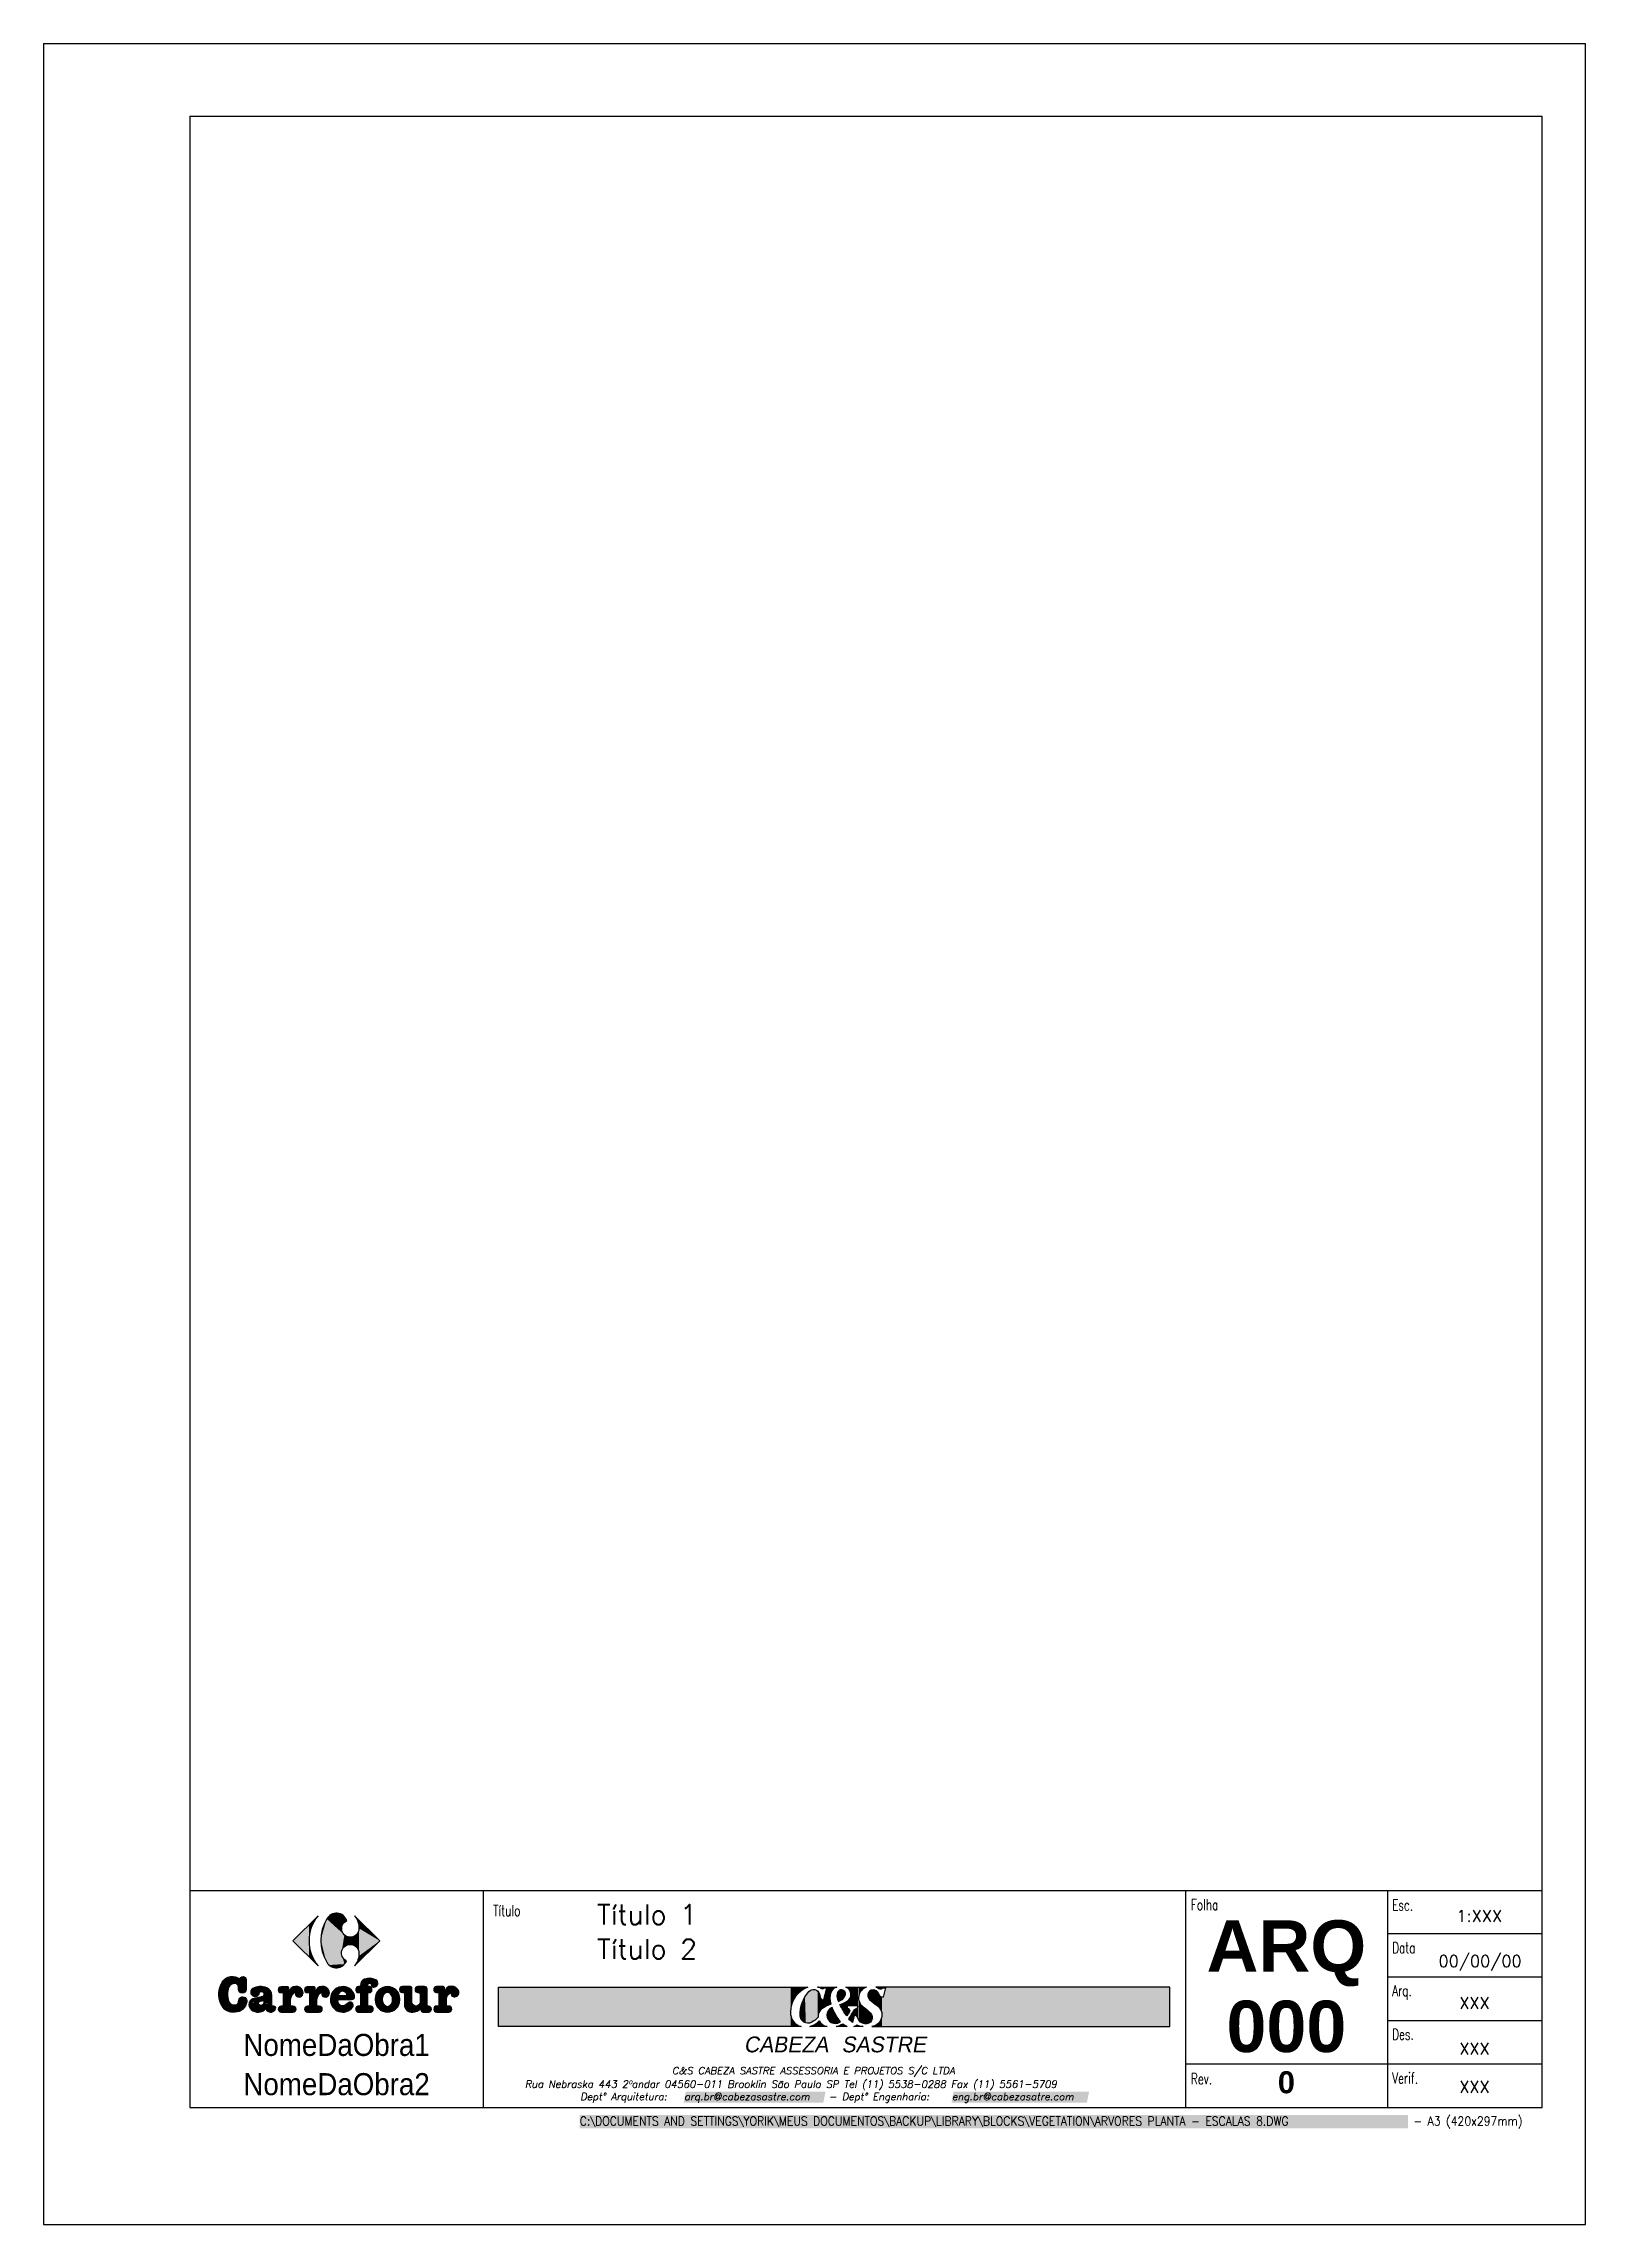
# Paper-space layout 'Layout1' of a CAD drawing. Extents: x 318 to 527, y 161 to 458.
import ezdxf
from ezdxf.enums import TextEntityAlignment as Align

# ---------------------------------------------------------------- set-up
doc = ezdxf.new("R2010")
doc.units = 0
doc.header["$LTSCALE"] = 10
doc.layers.get('0').update_dxf_attribs({"linetype": 'CONTINUOUS'})
doc.layers.add('ARQ-FLH', color=4, linetype='CONTINUOUS')
doc.styles.add('ARIAL', font='ARIAL.TTF')
doc.styles.add('ARIAL_BOLD', font='ARIALBD.TTF')
doc.styles.add('CABEZA', font='chlthmi.TTF')
doc.styles.add('ROMANS', font='ROMANS.shx', dxfattribs={"width": 0.9})
doc.styles.add('ROMANS_ITALIC', font='ROMANS.shx', dxfattribs={"oblique": 11})

# ---------------------------------------------------------------- blocks, each defined once
blk = doc.blocks.new('*U66')
at = {"layer": 'ARQ-FLH', "color": 251}
for points in [[(-173.09, 41.35), (-173.47, 41.2), (-173.09, 41.59)], [(-173.09, 41.35), (-173.09, 41.59), (-172.56, 42.11)], [(-173.79, 36.5), (-175.98, 38.69), (-173.79, 40.88)], [(-173.71, 39.61), (-173.79, 40.88), (-173.71, 40.96)], [(-173.79, 38.69), (-173.79, 40.88), (-173.71, 39.61)], [(-173.79, 36.5), (-173.79, 38.69), (-173.71, 36.42)], [(-173.71, 36.42), (-173.79, 38.69), (-173.71, 37.77)], [(-173.47, 40.51), (-173.71, 40.96), (-173.47, 41.2)], [(-173.71, 39.61), (-173.71, 40.96), (-173.47, 40.51)], [(-173.47, 40.51), (-173.47, 41.2), (-173.09, 41.35)], [(-173.71, 36.42), (-173.71, 37.77), (-173.47, 36.18)], [(-173.47, 36.18), (-173.71, 37.77), (-173.47, 36.88)], [(-173.47, 36.18), (-173.47, 36.88), (-173.09, 35.8)], [(-173.09, 35.8), (-173.47, 36.88), (-173.09, 36.03)], [(-173.09, 35.8), (-173.09, 36.03), (-172.56, 35.27)]]:
    blk.add_solid(points, dxfattribs=at)
blk = doc.blocks.new('*U67')
at = {"layer": 'ARQ-FLH', "color": 251}
for points in [[(-147.99, 27.02), (-147.99, 32.39), (-108.26, 27.02)], [(-108.26, 27.02), (-147.99, 32.39), (-108.26, 32.39)], [(-108.26, 29), (-108.26, 32.39), (-108.26, 29.06)], [(-108.26, 29.06), (-108.26, 32.39), (-108.26, 32.39)], [(-108.26, 29.06), (-108.26, 32.39), (-108.21, 29.62)], [(-108.21, 29.62), (-108.26, 32.39), (-108.21, 32.39)], [(-108.21, 29.62), (-108.21, 32.39), (-108.2, 29.7)], [(-108.2, 29.7), (-108.21, 32.39), (-108.2, 32.39)], [(-108.2, 29.7), (-108.2, 32.39), (-108.08, 30.16)], [(-108.08, 30.16), (-108.2, 32.39), (-108.08, 32.39)], [(-108.08, 30.16), (-108.08, 32.39), (-108.06, 30.23)], [(-108.06, 30.23), (-108.08, 32.39), (-108.06, 32.39)], [(-108.06, 30.23), (-108.06, 32.39), (-107.9, 30.57)], [(-107.9, 30.57), (-108.06, 32.39), (-107.9, 32.39)], [(-107.9, 30.57), (-107.9, 32.39), (-107.79, 30.81)], [(-107.79, 30.81), (-107.9, 32.39), (-107.79, 32.39)], [(-107.79, 30.81), (-107.79, 32.39), (-107.68, 30.96)], [(-107.68, 30.96), (-107.79, 32.39), (-107.68, 32.39)], [(-107.68, 30.96), (-107.68, 32.39), (-107.43, 31.32)], [(-107.43, 31.32), (-107.68, 32.39), (-107.43, 32.39)], [(-107.43, 31.32), (-107.43, 32.39), (-107.42, 31.33)], [(-107.42, 31.33), (-107.43, 32.39), (-107.42, 32.39)], [(-107.42, 31.33), (-107.42, 32.39), (-107.13, 31.63)], [(-107.13, 31.63), (-107.42, 32.39), (-107.13, 32.39)], [(-107.13, 31.63), (-107.13, 32.39), (-106.99, 31.77)], [(-106.99, 31.77), (-107.13, 32.39), (-106.99, 32.39)], [(-106.99, 31.77), (-106.99, 32.39), (-106.97, 31.78)], [(-106.97, 31.78), (-106.99, 32.39), (-106.97, 32.39)], [(-106.97, 31.78), (-106.97, 32.39), (-106.95, 31.79)], [(-106.95, 31.79), (-106.97, 32.39), (-106.95, 32.39)], [(-106.95, 31.79), (-106.95, 32.39), (-106.91, 31.82)], [(-106.91, 31.82), (-106.95, 32.39), (-106.91, 32.39)], [(-106.91, 31.82), (-106.91, 32.39), (-106.89, 31.83)], [(-106.89, 31.83), (-106.91, 32.39), (-106.89, 32.39)], [(-106.89, 31.83), (-106.89, 32.39), (-106.81, 31.89)], [(-106.81, 31.89), (-106.89, 32.39), (-106.81, 32.39)], [(-106.81, 27.97), (-106.89, 29.48), (-106.81, 29.79)], [(-106.81, 31.89), (-106.81, 32.39), (-106.8, 31.9)], [(-106.8, 31.9), (-106.81, 32.39), (-106.8, 32.39)], [(-106.8, 27.95), (-106.81, 29.79), (-106.8, 29.83)], [(-106.81, 27.97), (-106.81, 29.79), (-106.8, 27.95)], [(-106.8, 31.9), (-106.8, 32.39), (-106.69, 31.98)], [(-106.69, 31.98), (-106.8, 32.39), (-106.69, 32.39)], [(-106.69, 27.81), (-106.8, 29.83), (-106.69, 30.26)], [(-106.8, 27.95), (-106.8, 29.83), (-106.69, 27.81)], [(-106.69, 31.98), (-106.69, 32.39), (-106.68, 31.98)], [(-106.68, 31.98), (-106.69, 32.39), (-106.68, 32.39)], [(-106.68, 27.8), (-106.69, 30.26), (-106.68, 30.27)], [(-106.69, 27.81), (-106.69, 30.26), (-106.68, 27.8)], [(-106.68, 31.98), (-106.68, 32.39), (-106.53, 32.08)], [(-106.53, 32.08), (-106.68, 32.39), (-106.53, 32.39)], [(-106.53, 27.67), (-106.68, 30.27), (-106.53, 30.58)], [(-106.68, 27.8), (-106.68, 30.27), (-106.53, 27.67)], [(-106.53, 32.08), (-106.53, 32.39), (-106.47, 32.13)], [(-106.47, 32.13), (-106.53, 32.39), (-106.47, 32.39)], [(-106.47, 27.63), (-106.53, 30.58), (-106.47, 30.7)], [(-106.53, 27.67), (-106.53, 30.58), (-106.47, 27.63)], [(-106.47, 32.13), (-106.47, 32.39), (-106.36, 32.18)], [(-106.36, 32.18), (-106.47, 32.39), (-106.36, 32.39)], [(-106.36, 27.57), (-106.47, 30.7), (-106.36, 30.93)], [(-106.47, 27.63), (-106.47, 30.7), (-106.36, 27.57)], [(-106.36, 32.18), (-106.36, 32.39), (-106.3, 32.21)], [(-106.3, 32.21), (-106.36, 32.39), (-106.3, 32.39)], [(-106.3, 27.55), (-106.36, 30.93), (-106.3, 31.06)], [(-106.36, 27.57), (-106.36, 30.93), (-106.3, 27.55)], [(-106.3, 32.21), (-106.3, 32.39), (-106.18, 32.26)], [(-106.18, 32.26), (-106.3, 32.39), (-106.18, 32.39)], [(-106.18, 27.5), (-106.3, 31.06), (-106.18, 31.22)], [(-106.3, 27.55), (-106.3, 31.06), (-106.18, 27.5)], [(-106.18, 32.26), (-106.18, 32.39), (-105.99, 32.35)], [(-105.99, 32.35), (-106.18, 32.39), (-105.99, 32.39)], [(-105.99, 27.47), (-106.18, 31.22), (-105.99, 31.48)], [(-106.18, 27.5), (-106.18, 31.22), (-105.99, 27.47)], [(-105.99, 32.35), (-105.99, 32.39), (-105.9, 32.39)], [(-105.9, 27.48), (-105.99, 31.48), (-105.9, 31.6)], [(-105.99, 27.47), (-105.99, 31.48), (-105.9, 27.48)], [(-105.79, 27.48), (-105.9, 31.6), (-105.79, 31.74)], [(-105.9, 27.48), (-105.9, 31.6), (-105.79, 27.48)], [(-105.77, 27.48), (-105.79, 31.74), (-105.77, 31.78)], [(-105.79, 27.48), (-105.79, 31.74), (-105.77, 27.48)], [(-105.65, 27.51), (-105.77, 31.78), (-105.65, 31.89)], [(-105.77, 27.48), (-105.77, 31.78), (-105.65, 27.51)], [(-105.62, 27.51), (-105.65, 31.89), (-105.62, 31.91)], [(-105.65, 27.51), (-105.65, 31.89), (-105.62, 27.51)], [(-105.6, 27.52), (-105.62, 31.91), (-105.6, 31.92)], [(-105.62, 27.51), (-105.62, 31.91), (-105.6, 27.52)], [(-105.51, 27.56), (-105.6, 31.92), (-105.51, 31.98)], [(-105.6, 27.52), (-105.6, 31.92), (-105.51, 27.56)], [(-105.42, 27.59), (-105.51, 31.98), (-105.42, 32.01)], [(-105.51, 27.56), (-105.51, 31.98), (-105.42, 27.59)], [(-105.36, 27.63), (-105.42, 32.01), (-105.36, 32.03)], [(-105.42, 27.59), (-105.42, 32.01), (-105.36, 27.63)], [(-105.2, 27.74), (-105.36, 32.03), (-105.2, 32.06)], [(-105.36, 27.63), (-105.36, 32.03), (-105.2, 27.74)], [(-105.2, 27.74), (-105.2, 32.06), (-105.16, 27.76)], [(-105.16, 27.76), (-105.2, 32.06), (-105.16, 32.06)], [(-105.16, 27.76), (-105.16, 32.06), (-105.03, 27.84)], [(-105.03, 27.84), (-105.16, 32.06), (-105.03, 32.06)], [(-105.03, 27.84), (-105.03, 32.06), (-104.93, 27.91)], [(-104.93, 27.91), (-105.03, 32.06), (-104.93, 32.04)], [(-104.93, 27.91), (-104.93, 32.04), (-104.87, 27.96)], [(-104.87, 27.96), (-104.93, 32.04), (-104.87, 32.02)], [(-104.87, 27.96), (-104.87, 32.02), (-104.75, 28.08)], [(-104.75, 28.08), (-104.87, 32.02), (-104.75, 31.97)], [(-104.75, 28.08), (-104.75, 31.97), (-104.72, 28.1)], [(-104.72, 28.1), (-104.75, 31.97), (-104.72, 31.96)], [(-104.72, 28.1), (-104.72, 31.96), (-104.59, 28.22)], [(-104.59, 28.22), (-104.72, 31.96), (-104.59, 31.87)], [(-104.59, 32.39), (-104.59, 32.39), (-104.59, 32.39)], [(-104.59, 32.39), (-104.59, 32.39), (-104.5, 32.37)], [(-104.5, 32.37), (-104.59, 32.39), (-104.5, 32.39)], [(-104.59, 28.22), (-104.59, 31.87), (-104.59, 28.22)], [(-104.59, 28.22), (-104.59, 31.87), (-104.59, 31.87)], [(-104.59, 28.22), (-104.59, 31.87), (-104.5, 28.3)], [(-104.5, 28.3), (-104.59, 31.87), (-104.5, 31.79)], [(-104.5, 32.37), (-104.5, 32.39), (-104.49, 32.37)], [(-104.49, 32.37), (-104.5, 32.39), (-104.49, 32.39)], [(-104.5, 28.53), (-104.5, 31.79), (-104.49, 28.59)], [(-104.49, 28.59), (-104.5, 31.79), (-104.49, 31.78)], [(-104.49, 32.37), (-104.49, 32.39), (-104.47, 32.36)], [(-104.47, 32.36), (-104.49, 32.39), (-104.47, 32.39)], [(-104.49, 28.59), (-104.49, 31.78), (-104.47, 28.73)], [(-104.47, 28.73), (-104.49, 31.78), (-104.47, 31.76)], [(-104.47, 32.36), (-104.47, 32.39), (-104.47, 32.36)], [(-104.47, 32.36), (-104.47, 32.39), (-104.47, 32.39)], [(-104.47, 32.36), (-104.47, 32.39), (-104.47, 32.36)], [(-104.47, 32.36), (-104.47, 32.39), (-104.47, 32.39)], [(-104.47, 32.36), (-104.47, 32.39), (-104.4, 32.34)], [(-104.4, 32.34), (-104.47, 32.39), (-104.4, 32.39)], [(-104.47, 28.73), (-104.47, 31.76), (-104.47, 28.74)], [(-104.47, 28.74), (-104.47, 31.76), (-104.47, 31.75)], [(-104.47, 28.74), (-104.47, 31.75), (-104.47, 28.76)], [(-104.47, 28.76), (-104.47, 31.75), (-104.47, 31.75)], [(-104.47, 28.76), (-104.47, 31.75), (-104.4, 28.95)], [(-104.4, 28.95), (-104.47, 31.75), (-104.4, 31.65)], [(-104.4, 32.34), (-104.4, 32.39), (-104.39, 32.34)], [(-104.39, 32.34), (-104.4, 32.39), (-104.39, 32.39)], [(-104.4, 28.95), (-104.4, 31.65), (-104.39, 28.97)], [(-104.39, 28.97), (-104.4, 31.65), (-104.39, 31.63)], [(-104.39, 32.34), (-104.39, 32.39), (-104.38, 32.33)], [(-104.38, 32.33), (-104.39, 32.39), (-104.38, 32.39)], [(-104.39, 28.97), (-104.39, 31.63), (-104.38, 28.98)], [(-104.38, 28.98), (-104.39, 31.63), (-104.38, 31.62)], [(-104.38, 32.33), (-104.38, 32.39), (-104.34, 32.32)], [(-104.34, 32.32), (-104.38, 32.39), (-104.34, 32.39)], [(-104.38, 28.98), (-104.38, 31.62), (-104.34, 29.05)], [(-104.34, 29.05), (-104.38, 31.62), (-104.34, 31.53)], [(-104.34, 32.32), (-104.34, 32.39), (-104.32, 32.31)], [(-104.32, 32.31), (-104.34, 32.39), (-104.32, 32.39)], [(-104.34, 29.05), (-104.34, 31.53), (-104.32, 29.09)], [(-104.32, 29.09), (-104.34, 31.53), (-104.32, 31.47)], [(-104.32, 32.31), (-104.32, 32.39), (-104.29, 32.29)], [(-104.29, 32.29), (-104.32, 32.39), (-104.29, 32.39)], [(-104.32, 29.09), (-104.32, 31.47), (-104.29, 29.13)], [(-104.29, 29.13), (-104.32, 31.47), (-104.29, 31.37)], [(-104.29, 32.29), (-104.29, 32.39), (-104.27, 32.28)], [(-104.27, 32.28), (-104.29, 32.39), (-104.27, 32.39)], [(-104.29, 29.13), (-104.29, 31.37), (-104.27, 29.17)], [(-104.27, 29.17), (-104.29, 31.37), (-104.27, 31.26)], [(-104.27, 32.28), (-104.27, 32.39), (-104.25, 32.27)], [(-104.25, 32.27), (-104.27, 32.39), (-104.25, 32.39)], [(-104.27, 29.17), (-104.27, 31.26), (-104.25, 29.19)], [(-104.25, 29.19), (-104.27, 31.26), (-104.25, 31.05)], [(-104.25, 32.27), (-104.25, 32.39), (-104.24, 32.27)], [(-104.24, 32.27), (-104.25, 32.39), (-104.24, 32.39)], [(-104.25, 29.19), (-104.25, 31.05), (-104.24, 29.19)], [(-104.24, 29.19), (-104.25, 31.05), (-104.24, 30.98)], [(-104.24, 32.27), (-104.24, 32.39), (-104.24, 32.26)], [(-104.24, 32.26), (-104.24, 32.39), (-104.24, 32.39)], [(-104.24, 32.26), (-104.24, 32.39), (-104.22, 32.26)], [(-104.22, 32.26), (-104.24, 32.39), (-104.22, 32.39)], [(-104.24, 29.19), (-104.24, 30.98), (-104.24, 29.2)], [(-104.24, 29.2), (-104.24, 30.98), (-104.24, 30.95)], [(-104.24, 29.2), (-104.24, 30.95), (-104.22, 29.22)], [(-104.22, 29.22), (-104.24, 30.95), (-104.22, 30.91)], [(-104.22, 32.26), (-104.22, 32.39), (-104.19, 32.24)], [(-104.19, 32.24), (-104.22, 32.39), (-104.19, 32.39)], [(-104.22, 29.22), (-104.22, 30.91), (-104.19, 29.26)], [(-104.19, 29.26), (-104.22, 30.91), (-104.19, 30.84)], [(-104.19, 32.24), (-104.19, 32.39), (-104.15, 32.22)], [(-104.15, 32.22), (-104.19, 32.39), (-104.15, 32.39)], [(-104.19, 29.26), (-104.19, 30.84), (-104.15, 29.3)], [(-104.15, 29.3), (-104.19, 30.84), (-104.15, 30.8)], [(-104.15, 32.22), (-104.15, 32.39), (-104.15, 32.21)], [(-104.15, 32.21), (-104.15, 32.39), (-104.15, 32.39)], [(-104.15, 32.21), (-104.15, 32.39), (-104.09, 32.18)], [(-104.09, 32.18), (-104.15, 32.39), (-104.09, 32.39)], [(-104.15, 29.3), (-104.15, 30.8), (-104.15, 29.31)], [(-104.15, 29.31), (-104.15, 30.8), (-104.15, 30.78)], [(-104.15, 29.31), (-104.15, 30.78), (-104.09, 29.35)], [(-104.09, 29.35), (-104.15, 30.78), (-104.09, 30.74)], [(-104.09, 32.18), (-104.09, 32.39), (-104.04, 32.16)], [(-104.04, 32.16), (-104.09, 32.39), (-104.04, 32.39)], [(-104.09, 29.35), (-104.09, 30.74), (-104.04, 29.39)], [(-104.04, 29.39), (-104.09, 30.74), (-104.04, 30.71)], [(-104.04, 32.16), (-104.04, 32.39), (-104.03, 32.15)], [(-104.03, 32.15), (-104.04, 32.39), (-104.03, 32.39)], [(-104.04, 29.39), (-104.04, 30.71), (-104.03, 29.4)], [(-104.03, 29.4), (-104.04, 30.71), (-104.03, 30.7)], [(-104.03, 32.15), (-104.03, 32.39), (-104.02, 32.15)], [(-104.02, 32.15), (-104.03, 32.39), (-104.02, 32.39)], [(-104.03, 29.4), (-104.03, 30.7), (-104.02, 29.41)], [(-104.02, 29.41), (-104.03, 30.7), (-104.02, 30.69)], [(-104.02, 32.15), (-104.02, 32.39), (-103.99, 32.13)], [(-103.99, 32.13), (-104.02, 32.39), (-103.99, 32.39)], [(-104.02, 29.41), (-104.02, 30.69), (-103.99, 29.43)], [(-103.99, 29.43), (-104.02, 30.69), (-103.99, 30.68)], [(-103.99, 32.13), (-103.99, 32.39), (-103.99, 32.13)], [(-103.99, 32.13), (-103.99, 32.39), (-103.99, 32.39)], [(-103.99, 32.13), (-103.99, 32.39), (-103.96, 32.12)], [(-103.96, 32.12), (-103.99, 32.39), (-103.96, 32.39)], [(-103.99, 29.43), (-103.99, 30.68), (-103.99, 29.44)], [(-103.99, 29.44), (-103.99, 30.68), (-103.99, 30.68)], [(-103.99, 29.44), (-103.99, 30.68), (-103.96, 29.45)], [(-103.96, 29.45), (-103.99, 30.68), (-103.96, 30.67)], [(-103.96, 32.12), (-103.96, 32.39), (-103.96, 32.12)], [(-103.96, 32.12), (-103.96, 32.39), (-103.96, 32.39)], [(-103.96, 32.12), (-103.96, 32.39), (-103.92, 32.12)], [(-103.92, 32.12), (-103.96, 32.39), (-103.92, 32.39)], [(-103.96, 29.45), (-103.96, 30.67), (-103.96, 29.45)], [(-103.96, 29.45), (-103.96, 30.67), (-103.96, 30.67)], [(-103.96, 29.45), (-103.96, 30.67), (-103.92, 29.47)], [(-103.92, 29.47), (-103.96, 30.67), (-103.92, 30.67)], [(-103.92, 32.12), (-103.92, 32.39), (-103.89, 32.12)], [(-103.89, 32.12), (-103.92, 32.39), (-103.89, 32.39)], [(-103.92, 29.47), (-103.92, 30.67), (-103.89, 29.49)], [(-103.89, 29.49), (-103.92, 30.67), (-103.89, 30.66)], [(-103.89, 32.12), (-103.89, 32.39), (-103.89, 32.12)], [(-103.89, 32.12), (-103.89, 32.39), (-103.89, 32.39)], [(-103.89, 32.12), (-103.89, 32.39), (-103.86, 32.13)], [(-103.86, 32.13), (-103.89, 32.39), (-103.86, 32.39)], [(-103.89, 29.49), (-103.89, 30.66), (-103.89, 29.49)], [(-103.89, 29.49), (-103.89, 30.66), (-103.89, 30.66)], [(-103.89, 29.49), (-103.89, 30.66), (-103.86, 29.51)], [(-103.86, 29.51), (-103.89, 30.66), (-103.86, 30.66)], [(-103.86, 32.13), (-103.86, 32.39), (-103.83, 32.15)], [(-103.83, 32.15), (-103.86, 32.39), (-103.83, 32.39)], [(-103.86, 29.51), (-103.86, 30.66), (-103.83, 29.53)], [(-103.83, 29.53), (-103.86, 30.66), (-103.83, 30.66)], [(-103.83, 32.15), (-103.83, 32.39), (-103.82, 32.16)], [(-103.82, 32.16), (-103.83, 32.39), (-103.82, 32.39)], [(-103.83, 29.53), (-103.83, 30.66), (-103.82, 29.53)], [(-103.82, 29.53), (-103.83, 30.66), (-103.82, 30.66)], [(-103.82, 32.16), (-103.82, 32.39), (-103.81, 32.16)], [(-103.81, 32.16), (-103.82, 32.39), (-103.81, 32.39)], [(-103.82, 29.53), (-103.82, 30.66), (-103.81, 29.54)], [(-103.81, 29.54), (-103.82, 30.66), (-103.81, 30.66)], [(-103.81, 32.16), (-103.81, 32.39), (-103.74, 32.22)], [(-103.74, 32.22), (-103.81, 32.39), (-103.74, 32.39)], [(-103.74, 29.58), (-103.81, 30.66), (-103.74, 30.68)], [(-103.81, 29.54), (-103.81, 30.66), (-103.74, 29.58)], [(-103.74, 32.22), (-103.74, 32.39), (-103.71, 32.25)], [(-103.71, 32.25), (-103.74, 32.39), (-103.71, 32.39)], [(-103.71, 29.6), (-103.74, 30.68), (-103.71, 30.81)], [(-103.74, 29.58), (-103.74, 30.68), (-103.71, 29.6)], [(-103.71, 32.25), (-103.71, 32.39), (-103.57, 32.25)], [(-103.57, 32.25), (-103.71, 32.39), (-103.57, 32.39)], [(-103.57, 29.68), (-103.71, 30.81), (-103.57, 31.36)], [(-103.71, 29.6), (-103.71, 30.81), (-103.57, 29.68)], [(-103.57, 32.25), (-103.57, 32.39), (-103.4, 32.25)], [(-103.4, 32.25), (-103.57, 32.39), (-103.4, 32.39)], [(-103.4, 29.78), (-103.57, 31.36), (-103.4, 32.04)], [(-103.57, 29.68), (-103.57, 31.36), (-103.4, 29.78)], [(-103.4, 32.25), (-103.4, 32.39), (-103.34, 32.25)], [(-103.34, 32.25), (-103.4, 32.39), (-103.34, 32.39)], [(-103.34, 29.8), (-103.4, 32.04), (-103.34, 32.25)], [(-103.4, 29.78), (-103.4, 32.04), (-103.34, 29.8)], [(-103.34, 29.8), (-103.34, 32.39), (-103.3, 29.82)], [(-103.3, 29.82), (-103.34, 32.39), (-103.3, 32.39)], [(-103.3, 29.82), (-103.3, 32.39), (-103.3, 29.82)], [(-103.3, 29.82), (-103.3, 32.39), (-103.3, 32.39)], [(-103.3, 29.82), (-103.3, 32.39), (-103.29, 29.82)], [(-103.29, 29.82), (-103.3, 32.39), (-103.29, 32.39)], [(-103.29, 29.82), (-103.29, 32.39), (-103.27, 29.83)], [(-103.27, 29.83), (-103.29, 32.39), (-103.27, 32.39)], [(-103.27, 29.83), (-103.27, 32.39), (-103.24, 29.85)], [(-103.24, 29.85), (-103.27, 32.39), (-103.24, 32.39)], [(-103.24, 29.85), (-103.24, 32.39), (-103.2, 29.86)], [(-103.2, 29.86), (-103.24, 32.39), (-103.2, 32.39)], [(-103.2, 29.86), (-103.2, 32.39), (-103.15, 29.88)], [(-103.15, 29.88), (-103.2, 32.39), (-103.15, 32.39)], [(-103.15, 29.88), (-103.15, 32.39), (-103.09, 29.91)], [(-103.09, 29.91), (-103.15, 32.39), (-103.09, 32.39)], [(-103.09, 29.91), (-103.09, 32.39), (-103.03, 29.93)], [(-103.03, 29.93), (-103.09, 32.39), (-103.03, 32.39)], [(-103.03, 29.93), (-103.03, 32.39), (-102.95, 29.97)], [(-102.95, 29.97), (-103.03, 32.39), (-102.95, 32.39)], [(-102.95, 29.97), (-102.95, 32.39), (-102.91, 29.99)], [(-102.91, 29.99), (-102.95, 32.39), (-102.91, 32.39)], [(-102.91, 30.86), (-102.91, 32.39), (-102.88, 31.24)], [(-102.88, 31.24), (-102.91, 32.39), (-102.88, 32.39)], [(-102.91, 29.99), (-102.91, 30.86), (-102.88, 30)], [(-102.88, 30), (-102.91, 30.86), (-102.88, 30.49)], [(-102.88, 31.24), (-102.88, 32.39), (-102.87, 31.28)], [(-102.87, 31.28), (-102.88, 32.39), (-102.87, 32.39)], [(-102.88, 30), (-102.88, 30.49), (-102.87, 30)], [(-102.87, 30), (-102.88, 30.49), (-102.87, 30.45)], [(-102.87, 31.28), (-102.87, 32.39), (-102.78, 31.65)], [(-102.78, 31.65), (-102.87, 32.39), (-102.78, 32.39)], [(-102.87, 30), (-102.87, 30.45), (-102.78, 30.04)], [(-102.78, 30.04), (-102.87, 30.45), (-102.78, 30.08)], [(-102.78, 31.65), (-102.78, 32.39), (-102.77, 31.68)], [(-102.77, 31.68), (-102.78, 32.39), (-102.77, 32.39)], [(-102.78, 30.04), (-102.78, 30.08), (-102.77, 30.05)], [(-102.77, 31.68), (-102.77, 32.39), (-102.7, 31.84)], [(-102.7, 31.84), (-102.77, 32.39), (-102.7, 32.39)], [(-102.7, 31.84), (-102.7, 32.39), (-102.69, 31.85)], [(-102.69, 31.85), (-102.7, 32.39), (-102.69, 32.39)], [(-102.69, 31.85), (-102.69, 32.39), (-102.61, 31.97)], [(-102.61, 31.97), (-102.69, 32.39), (-102.61, 32.39)], [(-102.61, 31.97), (-102.61, 32.39), (-102.59, 32.01)], [(-102.59, 32.01), (-102.61, 32.39), (-102.59, 32.39)], [(-102.59, 32.01), (-102.59, 32.39), (-102.59, 32.01)], [(-102.59, 32.01), (-102.59, 32.39), (-102.59, 32.39)], [(-102.59, 32.01), (-102.59, 32.39), (-102.45, 32.14)], [(-102.45, 32.14), (-102.59, 32.39), (-102.45, 32.39)], [(-102.45, 32.14), (-102.45, 32.39), (-102.38, 32.2)], [(-102.38, 32.2), (-102.45, 32.39), (-102.38, 32.39)], [(-102.38, 32.2), (-102.38, 32.39), (-102.3, 32.26)], [(-102.3, 32.26), (-102.38, 32.39), (-102.3, 32.39)], [(-102.3, 32.26), (-102.3, 32.39), (-102.17, 32.32)], [(-102.17, 32.32), (-102.3, 32.39), (-102.17, 32.39)], [(-102.17, 32.32), (-102.17, 32.39), (-102.13, 32.34)], [(-102.13, 32.34), (-102.17, 32.39), (-102.13, 32.39)], [(-102.13, 32.34), (-102.13, 32.39), (-102.1, 32.35)], [(-102.1, 32.35), (-102.13, 32.39), (-102.1, 32.39)], [(-102.1, 32.35), (-102.1, 32.39), (-102.07, 32.35)], [(-102.07, 32.35), (-102.1, 32.39), (-102.07, 32.39)], [(-102.07, 32.35), (-102.07, 32.39), (-101.96, 32.39)], [(-101.96, 32.39), (-102.07, 32.39), (-101.96, 32.39)], [(-101.96, 32.39), (-101.96, 32.39), (-101.95, 32.39)], [(-101.93, 30.98), (-101.95, 31.21), (-101.93, 31.43)], [(-101.87, 30.76), (-101.93, 31.43), (-101.87, 31.65)], [(-101.93, 30.98), (-101.93, 31.43), (-101.87, 30.76)], [(-101.83, 30.65), (-101.87, 31.65), (-101.83, 31.74)], [(-101.87, 30.76), (-101.87, 31.65), (-101.83, 30.65)], [(-101.77, 30.5), (-101.83, 31.74), (-101.77, 31.82)], [(-101.83, 30.65), (-101.83, 31.74), (-101.77, 30.5)], [(-101.75, 30.46), (-101.77, 31.82), (-101.75, 31.84)], [(-101.77, 30.5), (-101.77, 31.82), (-101.75, 30.46)], [(-101.73, 30.41), (-101.75, 31.84), (-101.73, 31.86)], [(-101.75, 30.46), (-101.75, 31.84), (-101.73, 30.41)], [(-101.69, 30.43), (-101.73, 31.86), (-101.69, 31.89)], [(-101.73, 30.41), (-101.73, 31.86), (-101.69, 30.43)], [(-101.61, 30.48), (-101.69, 31.89), (-101.61, 31.95)], [(-101.69, 30.43), (-101.69, 31.89), (-101.61, 30.48)], [(-101.59, 30.49), (-101.61, 31.95), (-101.59, 31.96)], [(-101.61, 30.48), (-101.61, 31.95), (-101.59, 30.49)], [(-101.56, 30.5), (-101.59, 31.96), (-101.56, 31.97)], [(-101.59, 30.49), (-101.59, 31.96), (-101.56, 30.5)], [(-101.52, 30.52), (-101.56, 31.97), (-101.52, 31.99)], [(-101.56, 30.5), (-101.56, 31.97), (-101.52, 30.52)], [(-101.52, 30.52), (-101.52, 31.99), (-101.51, 30.53)], [(-101.51, 30.53), (-101.52, 31.99), (-101.51, 31.99)], [(-101.48, 30.55), (-101.51, 31.99), (-101.48, 32)], [(-101.51, 30.53), (-101.51, 31.99), (-101.48, 30.55)], [(-101.41, 30.58), (-101.48, 32), (-101.41, 32.01)], [(-101.48, 30.55), (-101.48, 32), (-101.41, 30.58)], [(-101.41, 30.58), (-101.41, 32.01), (-101.4, 30.59)], [(-101.4, 30.59), (-101.41, 32.01), (-101.4, 32.01)], [(-101.4, 30.59), (-101.4, 32.01), (-101.31, 30.65)], [(-101.31, 30.65), (-101.4, 32.01), (-101.31, 32.01)], [(-101.31, 30.65), (-101.31, 32.01), (-101.21, 30.72)], [(-101.21, 30.72), (-101.31, 32.01), (-101.21, 32)], [(-101.21, 30.72), (-101.21, 32), (-101.21, 30.72)], [(-101.21, 30.72), (-101.21, 32), (-101.21, 32)], [(-101.21, 30.72), (-101.21, 32), (-101.14, 30.79)], [(-101.14, 30.79), (-101.21, 32), (-101.14, 31.97)], [(-101.14, 30.79), (-101.14, 31.97), (-101.11, 30.82)], [(-101.11, 30.82), (-101.14, 31.97), (-101.11, 31.96)], [(-101.11, 30.82), (-101.11, 31.96), (-101.05, 30.88)], [(-101.05, 30.88), (-101.11, 31.96), (-101.05, 31.93)], [(-101.05, 30.88), (-101.05, 31.93), (-101.03, 30.92)], [(-101.03, 30.92), (-101.05, 31.93), (-101.03, 31.91)], [(-101.03, 30.92), (-101.03, 31.91), (-100.95, 31.03)], [(-100.95, 31.03), (-101.03, 31.91), (-100.95, 31.84)], [(-100.95, 31.03), (-100.95, 31.84), (-100.92, 31.07)], [(-100.92, 31.07), (-100.95, 31.84), (-100.92, 31.81)], [(-100.92, 31.07), (-100.92, 31.81), (-100.89, 31.15)], [(-100.89, 31.15), (-100.92, 31.81), (-100.89, 31.76)], [(-100.89, 31.15), (-100.89, 31.76), (-100.86, 31.21)], [(-100.86, 31.21), (-100.89, 31.76), (-100.86, 31.71)], [(-100.86, 31.21), (-100.86, 31.71), (-100.84, 31.25)], [(-100.84, 31.25), (-100.86, 31.71), (-100.84, 31.67)], [(-100.84, 31.25), (-100.84, 31.67), (-100.83, 31.27)], [(-100.83, 31.27), (-100.84, 31.67), (-100.83, 31.64)], [(-100.83, 31.27), (-100.83, 31.64), (-100.81, 31.35)], [(-100.81, 31.35), (-100.83, 31.64), (-100.81, 31.57)], [(-100.81, 31.35), (-100.81, 31.57), (-100.8, 31.37)], [(-100.8, 31.37), (-100.81, 31.57), (-100.8, 31.53)], [(-100.8, 31.37), (-100.8, 31.53), (-100.8, 31.47)], [(-108.26, 27.02), (-108.26, 29), (-108.26, 27.02)], [(-108.26, 27.02), (-108.26, 29), (-108.26, 28.66)], [(-108.26, 27.02), (-108.26, 28.66), (-108.21, 27.02)], [(-108.21, 27.02), (-108.26, 28.66), (-108.21, 28.43)], [(-108.21, 27.02), (-108.21, 28.43), (-108.2, 27.02)], [(-108.2, 27.02), (-108.21, 28.43), (-108.2, 28.33)], [(-108.2, 27.02), (-108.2, 28.33), (-108.08, 27.02)], [(-108.08, 27.02), (-108.2, 28.33), (-108.08, 28.02)], [(-108.08, 27.02), (-108.08, 28.02), (-108.06, 27.02)], [(-108.06, 27.02), (-108.08, 28.02), (-108.06, 27.99)], [(-108.06, 27.02), (-108.06, 27.99), (-107.9, 27.02)], [(-107.9, 27.02), (-108.06, 27.99), (-107.9, 27.74)], [(-107.9, 27.02), (-107.9, 27.74), (-107.79, 27.02)], [(-107.79, 27.02), (-107.9, 27.74), (-107.79, 27.61)], [(-107.79, 27.02), (-107.79, 27.61), (-107.68, 27.02)], [(-107.68, 27.02), (-107.79, 27.61), (-107.68, 27.49)], [(-107.68, 27.02), (-107.68, 27.49), (-107.43, 27.02)], [(-107.43, 27.02), (-107.68, 27.49), (-107.43, 27.29)], [(-107.43, 27.02), (-107.43, 27.29), (-107.42, 27.02)], [(-107.42, 27.02), (-107.43, 27.29), (-107.42, 27.28)], [(-107.42, 27.02), (-107.42, 27.28), (-107.13, 27.02)], [(-107.13, 27.02), (-107.42, 27.28), (-107.13, 27.12)], [(-107.13, 27.02), (-107.13, 27.12), (-106.99, 27.02)], [(-106.99, 27.02), (-107.13, 27.12), (-106.99, 27.07)], [(-106.99, 27.02), (-106.99, 27.07), (-106.97, 27.02)], [(-106.97, 27.02), (-106.99, 27.07), (-106.97, 27.07)], [(-106.95, 28.3), (-106.97, 28.5), (-106.95, 28.85)], [(-106.97, 27.02), (-106.97, 27.07), (-106.95, 27.02)], [(-106.95, 27.02), (-106.97, 27.07), (-106.95, 27.06)], [(-106.91, 28.19), (-106.95, 28.85), (-106.91, 29.39)], [(-106.95, 28.3), (-106.95, 28.85), (-106.91, 28.19)], [(-106.95, 27.02), (-106.95, 27.06), (-106.91, 27.02)], [(-106.91, 27.02), (-106.95, 27.06), (-106.91, 27.05)], [(-106.89, 28.12), (-106.91, 29.39), (-106.89, 29.48)], [(-106.91, 28.19), (-106.91, 29.39), (-106.89, 28.12)], [(-106.91, 27.02), (-106.91, 27.05), (-106.89, 27.02)], [(-106.89, 27.02), (-106.91, 27.05), (-106.89, 27.04)], [(-106.89, 28.12), (-106.89, 29.48), (-106.81, 27.97)], [(-106.89, 27.02), (-106.89, 27.04), (-106.81, 27.02)], [(-105.6, 27.02), (-105.62, 27.02), (-105.6, 27.02)], [(-105.51, 27.02), (-105.6, 27.02), (-105.51, 27.06)], [(-105.6, 27.02), (-105.6, 27.02), (-105.51, 27.02)], [(-105.42, 27.02), (-105.51, 27.06), (-105.42, 27.09)], [(-105.51, 27.02), (-105.51, 27.06), (-105.42, 27.02)], [(-105.36, 27.02), (-105.42, 27.09), (-105.36, 27.12)], [(-105.42, 27.02), (-105.42, 27.09), (-105.36, 27.02)], [(-105.2, 27.02), (-105.36, 27.12), (-105.2, 27.18)], [(-105.36, 27.02), (-105.36, 27.12), (-105.2, 27.02)], [(-105.16, 27.02), (-105.2, 27.18), (-105.16, 27.2)], [(-105.2, 27.02), (-105.2, 27.18), (-105.16, 27.02)], [(-105.03, 27.02), (-105.16, 27.2), (-105.03, 27.28)], [(-105.16, 27.02), (-105.16, 27.2), (-105.03, 27.02)], [(-104.93, 27.02), (-105.03, 27.28), (-104.93, 27.35)], [(-105.03, 27.02), (-105.03, 27.28), (-104.93, 27.02)], [(-104.87, 27.02), (-104.93, 27.35), (-104.87, 27.38)], [(-104.93, 27.02), (-104.93, 27.35), (-104.87, 27.02)], [(-104.75, 27.02), (-104.87, 27.38), (-104.75, 27.46)], [(-104.87, 27.02), (-104.87, 27.38), (-104.75, 27.02)], [(-104.72, 27.02), (-104.75, 27.46), (-104.72, 27.48)], [(-104.75, 27.02), (-104.75, 27.46), (-104.72, 27.02)], [(-104.59, 27.02), (-104.72, 27.48), (-104.59, 27.61)], [(-104.72, 27.02), (-104.72, 27.48), (-104.59, 27.02)], [(-104.5, 27.02), (-104.59, 27.61), (-104.5, 27.69)], [(-104.59, 27.02), (-104.59, 27.61), (-104.59, 27.02)], [(-104.59, 27.02), (-104.59, 27.61), (-104.59, 27.61)], [(-104.59, 27.02), (-104.59, 27.61), (-104.5, 27.02)], [(-104.5, 28.3), (-104.5, 28.53), (-104.49, 28.31)], [(-104.49, 27.02), (-104.5, 27.69), (-104.49, 27.7)], [(-104.5, 27.02), (-104.5, 27.69), (-104.49, 27.02)], [(-104.47, 27.02), (-104.49, 27.7), (-104.47, 27.72)], [(-104.49, 27.02), (-104.49, 27.7), (-104.47, 27.02)], [(-104.4, 27.02), (-104.47, 27.73), (-104.4, 27.79)], [(-104.47, 27.02), (-104.47, 27.72), (-104.47, 27.73)], [(-104.47, 27.02), (-104.47, 27.73), (-104.4, 27.02)], [(-104.47, 27.02), (-104.47, 27.72), (-104.47, 27.02)], [(-104.47, 27.02), (-104.47, 27.72), (-104.47, 27.72)], [(-104.47, 27.02), (-104.47, 27.72), (-104.47, 27.02)], [(-104.39, 27.02), (-104.4, 27.79), (-104.39, 27.8)], [(-104.4, 27.02), (-104.4, 27.79), (-104.39, 27.02)], [(-104.39, 27.02), (-104.39, 27.8), (-104.38, 27.02)], [(-104.38, 27.02), (-104.39, 27.8), (-104.38, 27.79)], [(-104.38, 27.02), (-104.38, 27.79), (-104.34, 27.02)], [(-104.34, 27.02), (-104.38, 27.79), (-104.34, 27.74)], [(-104.34, 27.02), (-104.34, 27.74), (-104.32, 27.02)], [(-104.32, 27.02), (-104.34, 27.74), (-104.32, 27.69)], [(-104.32, 27.02), (-104.32, 27.69), (-104.29, 27.02)], [(-104.29, 27.02), (-104.32, 27.69), (-104.29, 27.66)], [(-104.29, 27.02), (-104.29, 27.66), (-104.27, 27.02)], [(-104.27, 27.02), (-104.29, 27.66), (-104.27, 27.62)], [(-104.27, 27.02), (-104.27, 27.62), (-104.25, 27.02)], [(-104.25, 27.02), (-104.27, 27.62), (-104.25, 27.59)], [(-104.25, 27.02), (-104.25, 27.59), (-104.24, 27.02)], [(-104.24, 27.02), (-104.25, 27.59), (-104.24, 27.58)], [(-104.24, 27.02), (-104.24, 27.58), (-104.24, 27.02)], [(-104.24, 27.02), (-104.24, 27.58), (-104.24, 27.57)], [(-104.24, 27.02), (-104.24, 27.57), (-104.22, 27.02)], [(-104.22, 27.02), (-104.24, 27.57), (-104.22, 27.56)], [(-104.22, 27.02), (-104.22, 27.56), (-104.19, 27.02)], [(-104.19, 27.02), (-104.22, 27.56), (-104.19, 27.52)], [(-104.19, 27.02), (-104.19, 27.52), (-104.15, 27.02)], [(-104.15, 27.02), (-104.19, 27.52), (-104.15, 27.48)], [(-104.15, 27.02), (-104.15, 27.48), (-104.15, 27.02)], [(-104.15, 27.02), (-104.15, 27.48), (-104.15, 27.48)], [(-104.15, 27.02), (-104.15, 27.48), (-104.09, 27.02)], [(-104.09, 27.02), (-104.15, 27.48), (-104.09, 27.42)], [(-104.09, 27.02), (-104.09, 27.42), (-104.04, 27.02)], [(-104.04, 27.02), (-104.09, 27.42), (-104.04, 27.37)], [(-104.04, 27.02), (-104.04, 27.37), (-104.03, 27.02)], [(-104.03, 27.02), (-104.04, 27.37), (-104.03, 27.36)], [(-104.03, 27.02), (-104.03, 27.36), (-104.02, 27.02)], [(-104.02, 27.02), (-104.03, 27.36), (-104.02, 27.35)], [(-104.02, 27.02), (-104.02, 27.35), (-103.99, 27.02)], [(-103.99, 27.02), (-104.02, 27.35), (-103.99, 27.33)], [(-103.99, 27.02), (-103.99, 27.33), (-103.99, 27.02)], [(-103.99, 27.02), (-103.99, 27.33), (-103.99, 27.33)], [(-103.99, 27.02), (-103.99, 27.33), (-103.96, 27.02)], [(-103.96, 27.02), (-103.99, 27.33), (-103.96, 27.31)], [(-103.96, 27.02), (-103.96, 27.31), (-103.96, 27.02)], [(-103.96, 27.02), (-103.96, 27.31), (-103.96, 27.31)], [(-103.96, 27.02), (-103.96, 27.31), (-103.92, 27.02)], [(-103.92, 27.02), (-103.96, 27.31), (-103.92, 27.28)], [(-103.92, 27.02), (-103.92, 27.28), (-103.89, 27.02)], [(-103.89, 27.02), (-103.92, 27.28), (-103.89, 27.26)], [(-103.89, 27.02), (-103.89, 27.26), (-103.89, 27.02)], [(-103.89, 27.02), (-103.89, 27.26), (-103.89, 27.26)], [(-103.89, 27.02), (-103.89, 27.26), (-103.86, 27.02)], [(-103.86, 27.02), (-103.89, 27.26), (-103.86, 27.24)], [(-103.86, 27.02), (-103.86, 27.24), (-103.83, 27.02)], [(-103.83, 27.02), (-103.86, 27.24), (-103.83, 27.22)], [(-103.83, 27.02), (-103.83, 27.22), (-103.82, 27.02)], [(-103.82, 27.02), (-103.83, 27.22), (-103.82, 27.21)], [(-103.82, 27.02), (-103.82, 27.21), (-103.81, 27.02)], [(-103.81, 27.02), (-103.82, 27.21), (-103.81, 27.21)], [(-103.81, 27.02), (-103.81, 27.21), (-103.74, 27.02)], [(-103.74, 27.02), (-103.81, 27.21), (-103.74, 27.17)], [(-103.74, 27.02), (-103.74, 27.17), (-103.71, 27.02)], [(-103.71, 27.02), (-103.74, 27.17), (-103.71, 27.16)], [(-103.71, 27.02), (-103.71, 27.16), (-103.57, 27.02)], [(-103.57, 27.02), (-103.71, 27.16), (-103.57, 27.09)], [(-103.57, 27.02), (-103.57, 27.09), (-103.4, 27.02)], [(-103.4, 27.02), (-103.57, 27.09), (-103.4, 27.04)], [(-103.4, 27.02), (-103.4, 27.04), (-103.34, 27.02)], [(-103.34, 27.02), (-103.4, 27.04), (-103.34, 27.03)], [(-103.34, 27.02), (-103.34, 27.03), (-103.3, 27.02)], [(-103.3, 27.02), (-103.34, 27.03), (-103.3, 27.02)], [(-103.29, 28.44), (-103.3, 28.53), (-103.29, 28.72)], [(-103.3, 28.49), (-103.3, 28.5), (-103.3, 28.53)], [(-103.3, 28.49), (-103.3, 28.53), (-103.29, 28.44)], [(-103.3, 27.02), (-103.3, 27.02), (-103.3, 27.02)], [(-103.27, 28.29), (-103.29, 28.72), (-103.27, 28.81)], [(-103.29, 28.44), (-103.29, 28.72), (-103.27, 28.29)], [(-103.24, 28.22), (-103.27, 28.81), (-103.24, 28.92)], [(-103.27, 28.29), (-103.27, 28.81), (-103.24, 28.22)], [(-103.2, 28.09), (-103.24, 28.92), (-103.2, 29.02)], [(-103.24, 28.22), (-103.24, 28.92), (-103.2, 28.09)], [(-103.15, 28.02), (-103.2, 29.02), (-103.15, 29.12)], [(-103.2, 28.09), (-103.2, 29.02), (-103.15, 28.02)], [(-103.09, 27.9), (-103.15, 29.12), (-103.09, 29.21)], [(-103.15, 28.02), (-103.15, 29.12), (-103.09, 27.9)], [(-103.03, 27.84), (-103.09, 29.21), (-103.03, 29.29)], [(-103.09, 27.9), (-103.09, 29.21), (-103.03, 27.84)], [(-102.95, 27.74), (-103.03, 29.29), (-102.95, 29.37)], [(-103.03, 27.84), (-103.03, 29.29), (-102.95, 27.74)], [(-102.91, 27.71), (-102.95, 29.37), (-102.91, 29.41)], [(-102.95, 27.74), (-102.95, 29.37), (-102.91, 27.71)], [(-102.88, 27.69), (-102.91, 29.41), (-102.88, 29.44)], [(-102.91, 27.71), (-102.91, 29.41), (-102.88, 27.69)], [(-102.88, 27.69), (-102.88, 29.44), (-102.87, 27.69)], [(-102.87, 27.69), (-102.88, 29.44), (-102.87, 29.44)], [(-102.78, 27.61), (-102.87, 29.44), (-102.78, 29.5)], [(-102.87, 27.69), (-102.87, 29.44), (-102.78, 27.61)], [(-102.77, 27.61), (-102.78, 29.5), (-102.77, 29.51)], [(-102.78, 27.61), (-102.78, 29.5), (-102.77, 27.61)], [(-102.7, 27.57), (-102.77, 29.51), (-102.7, 29.56)], [(-102.77, 27.61), (-102.77, 29.51), (-102.7, 27.57)], [(-102.7, 27.57), (-102.7, 29.56), (-102.69, 27.57)], [(-102.69, 27.57), (-102.7, 29.56), (-102.69, 29.56)], [(-102.61, 27.53), (-102.69, 29.56), (-102.61, 29.6)], [(-102.69, 27.57), (-102.69, 29.56), (-102.61, 27.53)], [(-102.61, 27.53), (-102.61, 29.6), (-102.59, 27.52)], [(-102.59, 27.52), (-102.61, 29.6), (-102.59, 29.55)], [(-102.59, 27.52), (-102.59, 29.55), (-102.59, 27.52)], [(-102.59, 27.52), (-102.59, 29.55), (-102.59, 29.55)], [(-102.59, 27.52), (-102.59, 29.55), (-102.45, 27.48)], [(-102.45, 27.48), (-102.59, 29.55), (-102.45, 29.29)], [(-102.45, 27.48), (-102.45, 29.29), (-102.38, 27.46)], [(-102.38, 27.46), (-102.45, 29.29), (-102.38, 29.15)], [(-102.38, 27.46), (-102.38, 29.15), (-102.3, 27.45)], [(-102.3, 27.45), (-102.38, 29.15), (-102.3, 29)], [(-102.3, 27.45), (-102.3, 29), (-102.17, 27.44)], [(-102.17, 27.44), (-102.3, 29), (-102.17, 28.74)], [(-102.17, 27.44), (-102.17, 28.74), (-102.13, 27.45)], [(-102.13, 27.45), (-102.17, 28.74), (-102.13, 28.67)], [(-102.13, 27.45), (-102.13, 28.67), (-102.1, 27.45)], [(-102.1, 27.45), (-102.13, 28.67), (-102.1, 28.61)], [(-102.1, 27.45), (-102.1, 28.61), (-102.07, 27.45)], [(-102.07, 27.45), (-102.1, 28.61), (-102.07, 28.57)], [(-102.07, 27.45), (-102.07, 28.57), (-101.96, 27.47)], [(-101.96, 27.47), (-102.07, 28.57), (-101.96, 28.39)], [(-101.96, 27.02), (-102.07, 27.02), (-101.96, 27.05)], [(-101.96, 27.47), (-101.96, 28.39), (-101.95, 27.47)], [(-101.95, 27.47), (-101.96, 28.39), (-101.95, 28.38)], [(-101.95, 27.02), (-101.96, 27.05), (-101.95, 27.06)], [(-101.96, 27.02), (-101.96, 27.05), (-101.95, 27.02)], [(-101.95, 27.47), (-101.95, 28.38), (-101.95, 27.47)], [(-101.95, 27.47), (-101.95, 28.38), (-101.95, 28.38)], [(-101.95, 27.47), (-101.95, 28.38), (-101.93, 27.47)], [(-101.93, 27.47), (-101.95, 28.38), (-101.93, 28.35)], [(-101.95, 27.02), (-101.95, 27.06), (-101.95, 27.02)], [(-101.95, 27.02), (-101.95, 27.06), (-101.95, 27.06)], [(-101.95, 27.02), (-101.95, 27.06), (-101.93, 27.02)], [(-101.93, 27.02), (-101.95, 27.06), (-101.93, 27.06)], [(-101.93, 27.47), (-101.93, 28.35), (-101.87, 27.49)], [(-101.87, 27.49), (-101.93, 28.35), (-101.87, 28.26)], [(-101.87, 27.02), (-101.93, 27.06), (-101.87, 27.08)], [(-101.93, 27.02), (-101.93, 27.06), (-101.87, 27.02)], [(-101.87, 27.49), (-101.87, 28.26), (-101.83, 27.51)], [(-101.83, 27.51), (-101.87, 28.26), (-101.83, 28.2)], [(-101.83, 27.02), (-101.87, 27.08), (-101.83, 27.1)], [(-101.87, 27.02), (-101.87, 27.08), (-101.83, 27.02)], [(-101.83, 27.51), (-101.83, 28.2), (-101.77, 27.52)], [(-101.77, 27.52), (-101.83, 28.2), (-101.77, 28.11)], [(-101.77, 27.02), (-101.83, 27.1), (-101.77, 27.12)], [(-101.83, 27.02), (-101.83, 27.1), (-101.77, 27.02)], [(-101.77, 27.52), (-101.77, 28.11), (-101.75, 27.53)], [(-101.75, 27.53), (-101.77, 28.11), (-101.75, 28.08)], [(-101.77, 27.02), (-101.77, 27.12), (-101.75, 27.02)], [(-101.75, 27.02), (-101.77, 27.12), (-101.75, 27.12)], [(-101.75, 27.53), (-101.75, 28.08), (-101.73, 27.54)], [(-101.73, 27.54), (-101.75, 28.08), (-101.73, 28.05)], [(-101.73, 27.02), (-101.75, 27.12), (-101.73, 27.13)], [(-101.75, 27.02), (-101.75, 27.12), (-101.73, 27.02)], [(-101.73, 27.54), (-101.73, 28.05), (-101.69, 27.56)], [(-101.69, 27.56), (-101.73, 28.05), (-101.69, 27.99)], [(-101.69, 27.02), (-101.73, 27.13), (-101.69, 27.14)], [(-101.73, 27.02), (-101.73, 27.13), (-101.69, 27.02)], [(-101.69, 27.56), (-101.69, 27.99), (-101.61, 27.61)], [(-101.61, 27.61), (-101.69, 27.99), (-101.61, 27.87)], [(-101.61, 27.02), (-101.69, 27.14), (-101.61, 27.17)], [(-101.69, 27.02), (-101.69, 27.14), (-101.61, 27.02)], [(-101.61, 27.61), (-101.61, 27.87), (-101.59, 27.62)], [(-101.59, 27.62), (-101.61, 27.87), (-101.59, 27.84)], [(-101.61, 27.02), (-101.61, 27.17), (-101.59, 27.02)], [(-101.59, 27.02), (-101.61, 27.17), (-101.59, 27.17)], [(-101.59, 27.62), (-101.59, 27.84), (-101.56, 27.63)], [(-101.56, 27.63), (-101.59, 27.84), (-101.56, 27.8)], [(-101.56, 27.02), (-101.59, 27.17), (-101.56, 27.19)], [(-101.59, 27.02), (-101.59, 27.17), (-101.56, 27.02)], [(-101.56, 27.63), (-101.56, 27.8), (-101.52, 27.65)], [(-101.52, 27.65), (-101.56, 27.8), (-101.52, 27.74)], [(-101.52, 27.02), (-101.56, 27.19), (-101.52, 27.21)], [(-101.56, 27.02), (-101.56, 27.19), (-101.52, 27.02)], [(-101.52, 27.65), (-101.52, 27.74), (-101.51, 27.66)], [(-101.51, 27.66), (-101.52, 27.74), (-101.51, 27.72)], [(-101.52, 27.02), (-101.52, 27.21), (-101.51, 27.02)], [(-101.51, 27.02), (-101.52, 27.21), (-101.51, 27.21)], [(-101.51, 27.66), (-101.51, 27.72), (-101.48, 27.67)], [(-101.48, 27.02), (-101.51, 27.21), (-101.48, 27.23)], [(-101.51, 27.02), (-101.51, 27.21), (-101.48, 27.02)], [(-101.41, 27.02), (-101.48, 27.23), (-101.41, 27.27)], [(-101.48, 27.02), (-101.48, 27.23), (-101.41, 27.02)], [(-101.4, 27.02), (-101.41, 27.27), (-101.4, 27.28)], [(-101.41, 27.02), (-101.41, 27.27), (-101.4, 27.02)], [(-101.31, 27.02), (-101.4, 27.28), (-101.31, 27.32)], [(-101.4, 27.02), (-101.4, 27.28), (-101.31, 27.02)], [(-101.21, 27.02), (-101.31, 27.32), (-101.21, 27.38)], [(-101.31, 27.02), (-101.31, 27.32), (-101.21, 27.02)], [(-101.14, 27.02), (-101.21, 27.38), (-101.14, 27.41)], [(-101.21, 27.02), (-101.21, 27.38), (-101.21, 27.02)], [(-101.21, 27.02), (-101.21, 27.38), (-101.21, 27.38)], [(-101.21, 27.02), (-101.21, 27.38), (-101.14, 27.02)], [(-101.14, 27.02), (-101.14, 27.41), (-101.11, 27.02)], [(-101.11, 27.02), (-101.14, 27.41), (-101.11, 27.39)], [(-101.11, 27.02), (-101.11, 27.39), (-101.05, 27.02)], [(-101.05, 27.02), (-101.11, 27.39), (-101.05, 27.34)], [(-101.05, 27.02), (-101.05, 27.34), (-101.03, 27.02)], [(-101.03, 27.02), (-101.05, 27.34), (-101.03, 27.32)], [(-101.03, 27.02), (-101.03, 27.32), (-100.95, 27.02)], [(-100.95, 27.02), (-101.03, 27.32), (-100.95, 27.26)], [(-100.95, 27.02), (-100.95, 27.26), (-100.92, 27.02)], [(-100.92, 27.02), (-100.95, 27.26), (-100.92, 27.24)], [(-100.92, 27.02), (-100.92, 27.24), (-100.89, 27.02)], [(-100.89, 27.02), (-100.92, 27.24), (-100.89, 27.21)], [(-100.89, 27.02), (-100.89, 27.21), (-100.86, 27.02)], [(-100.86, 27.02), (-100.89, 27.21), (-100.86, 27.19)], [(-100.86, 27.02), (-100.86, 27.19), (-100.84, 27.02)], [(-100.84, 27.02), (-100.86, 27.19), (-100.84, 27.18)], [(-100.84, 27.02), (-100.84, 27.18), (-100.83, 27.02)], [(-100.83, 27.02), (-100.84, 27.18), (-100.83, 27.17)], [(-100.83, 27.02), (-100.83, 27.17), (-100.81, 27.02)], [(-100.81, 27.02), (-100.83, 27.17), (-100.81, 27.16)], [(-100.81, 27.02), (-100.81, 27.16), (-100.8, 27.02)], [(-100.8, 27.02), (-100.81, 27.16), (-100.8, 27.16)], [(-100.8, 27.02), (-100.8, 27.16), (-100.8, 27.02)], [(-100.8, 27.02), (-100.8, 27.16), (-100.8, 27.15)], [(-100.8, 27.02), (-100.8, 27.15), (-100.54, 27.02)]]:
    blk.add_solid(points, dxfattribs=at)
blk = doc.blocks.new('*U68')
at = {"layer": 'ARQ-FLH', "color": 249}
for points in [[(-101.05, 29.19), (-101.55, 30.02), (-101.05, 30.21)], [(-100.74, 28.69), (-101.05, 30.21), (-100.74, 30.37)], [(-101.05, 29.19), (-101.05, 30.21), (-100.74, 28.69)], [(-100.61, 32.33), (-100.74, 32.39), (-100.61, 32.39)], [(-100.61, 28.48), (-100.74, 30.37), (-100.61, 30.43)], [(-100.74, 28.69), (-100.74, 30.37), (-100.61, 28.48)], [(-100.61, 32.33), (-100.61, 32.39), (-100.57, 32.31)], [(-100.57, 32.31), (-100.61, 32.39), (-100.57, 32.39)], [(-100.57, 28.53), (-100.61, 30.43), (-100.57, 30.46)], [(-100.61, 28.48), (-100.61, 30.43), (-100.57, 28.53)], [(-100.57, 32.31), (-100.57, 32.39), (-100.56, 32.3)], [(-100.56, 32.3), (-100.57, 32.39), (-100.56, 32.39)], [(-100.57, 28.53), (-100.57, 30.46), (-100.56, 28.53)], [(-100.56, 28.53), (-100.57, 30.46), (-100.56, 30.46)], [(-100.56, 32.3), (-100.56, 32.39), (-100.56, 32.3)], [(-100.56, 32.3), (-100.56, 32.39), (-100.56, 32.39)], [(-100.56, 32.3), (-100.56, 32.39), (-100.56, 32.3)], [(-100.56, 32.3), (-100.56, 32.39), (-100.56, 32.39)], [(-100.56, 32.3), (-100.56, 32.39), (-100.56, 32.3)], [(-100.56, 32.3), (-100.56, 32.39), (-100.56, 32.39)], [(-100.56, 32.3), (-100.56, 32.39), (-100.55, 32.3)], [(-100.55, 32.3), (-100.56, 32.39), (-100.55, 32.39)], [(-100.56, 29.77), (-100.56, 30.46), (-100.56, 30.47)], [(-100.56, 29.77), (-100.56, 30.47), (-100.55, 29.79)], [(-100.55, 29.79), (-100.56, 30.47), (-100.55, 30.47)], [(-100.56, 29.69), (-100.56, 30.46), (-100.56, 29.74)], [(-100.56, 29.74), (-100.56, 30.46), (-100.56, 30.46)], [(-100.56, 29.74), (-100.56, 30.46), (-100.56, 29.75)], [(-100.56, 29.75), (-100.56, 30.46), (-100.56, 30.46)], [(-100.56, 29.75), (-100.56, 30.46), (-100.56, 29.77)], [(-100.56, 28.53), (-100.56, 29.69), (-100.56, 28.54)], [(-100.56, 28.54), (-100.56, 29.69), (-100.56, 29.68)], [(-100.55, 32.3), (-100.55, 32.39), (-100.54, 32.29)], [(-100.54, 32.29), (-100.55, 32.39), (-100.54, 32.39)], [(-100.54, 29.82), (-100.55, 30.47), (-100.54, 30.48)], [(-100.55, 29.79), (-100.55, 30.47), (-100.54, 29.82)], [(-100.54, 32.29), (-100.54, 32.39), (-100.53, 32.28)], [(-100.53, 32.28), (-100.54, 32.39), (-100.53, 32.39)], [(-100.54, 29.82), (-100.54, 30.48), (-100.53, 29.84)], [(-100.53, 29.84), (-100.54, 30.48), (-100.53, 30.48)], [(-100.53, 32.28), (-100.53, 32.39), (-100.51, 32.27)], [(-100.51, 32.27), (-100.53, 32.39), (-100.51, 32.39)], [(-100.51, 29.84), (-100.53, 30.48), (-100.51, 30.5)], [(-100.53, 29.84), (-100.53, 30.48), (-100.51, 29.84)], [(-100.51, 32.27), (-100.51, 32.39), (-100.48, 32.24)], [(-100.48, 32.24), (-100.51, 32.39), (-100.48, 32.39)], [(-100.48, 29.84), (-100.51, 30.5), (-100.48, 30.52)], [(-100.51, 29.84), (-100.51, 30.5), (-100.48, 29.84)], [(-100.48, 32.24), (-100.48, 32.39), (-100.46, 32.23)], [(-100.46, 32.23), (-100.48, 32.39), (-100.46, 32.39)], [(-100.46, 29.84), (-100.48, 30.52), (-100.46, 30.54)], [(-100.48, 29.84), (-100.48, 30.52), (-100.46, 29.84)], [(-100.46, 32.23), (-100.46, 32.39), (-100.44, 32.22)], [(-100.44, 32.22), (-100.46, 32.39), (-100.44, 32.39)], [(-100.44, 29.84), (-100.46, 30.54), (-100.44, 30.55)], [(-100.46, 29.84), (-100.46, 30.54), (-100.44, 29.84)], [(-100.44, 32.22), (-100.44, 32.39), (-100.41, 32.19)], [(-100.41, 32.19), (-100.44, 32.39), (-100.41, 32.39)], [(-100.41, 29.84), (-100.44, 30.55), (-100.41, 30.57)], [(-100.44, 29.84), (-100.44, 30.55), (-100.41, 29.84)], [(-100.41, 32.19), (-100.41, 32.39), (-100.4, 32.18)], [(-100.4, 32.18), (-100.41, 32.39), (-100.4, 32.39)], [(-100.4, 29.84), (-100.41, 30.57), (-100.4, 30.58)], [(-100.41, 29.84), (-100.41, 30.57), (-100.4, 29.84)], [(-100.4, 32.18), (-100.4, 32.39), (-100.4, 32.18)], [(-100.4, 32.18), (-100.4, 32.39), (-100.4, 32.39)], [(-100.4, 32.18), (-100.4, 32.39), (-100.35, 32.13)], [(-100.35, 32.13), (-100.4, 32.39), (-100.35, 32.39)], [(-100.35, 29.84), (-100.4, 30.58), (-100.35, 30.64)], [(-100.4, 29.84), (-100.4, 30.58), (-100.4, 29.84)], [(-100.4, 29.84), (-100.4, 30.58), (-100.4, 30.58)], [(-100.4, 29.84), (-100.4, 30.58), (-100.35, 29.84)], [(-100.35, 32.13), (-100.35, 32.39), (-100.34, 32.12)], [(-100.34, 32.12), (-100.35, 32.39), (-100.34, 32.39)], [(-100.34, 29.84), (-100.35, 30.64), (-100.34, 30.65)], [(-100.35, 29.84), (-100.35, 30.64), (-100.34, 29.84)], [(-100.34, 32.12), (-100.34, 32.39), (-100.33, 32.11)], [(-100.33, 32.11), (-100.34, 32.39), (-100.33, 32.39)], [(-100.33, 29.84), (-100.34, 30.65), (-100.33, 30.66)], [(-100.34, 29.84), (-100.34, 30.65), (-100.33, 29.84)], [(-100.33, 32.11), (-100.33, 32.39), (-100.3, 32.08)], [(-100.3, 32.08), (-100.33, 32.39), (-100.3, 32.39)], [(-100.3, 29.84), (-100.33, 30.66), (-100.3, 30.68)], [(-100.33, 29.84), (-100.33, 30.66), (-100.3, 29.84)], [(-100.3, 32.08), (-100.3, 32.39), (-100.27, 32.04)], [(-100.27, 32.04), (-100.3, 32.39), (-100.27, 32.39)], [(-100.27, 29.84), (-100.3, 30.68), (-100.27, 30.72)], [(-100.3, 29.84), (-100.3, 30.68), (-100.27, 29.84)], [(-100.27, 32.04), (-100.27, 32.39), (-100.26, 32.04)], [(-100.26, 32.04), (-100.27, 32.39), (-100.26, 32.39)], [(-100.26, 29.84), (-100.27, 30.72), (-100.26, 30.73)], [(-100.27, 29.84), (-100.27, 30.72), (-100.26, 29.84)], [(-100.26, 32.04), (-100.26, 32.39), (-100.26, 32.04)], [(-100.26, 32.04), (-100.26, 32.39), (-100.26, 32.39)], [(-100.26, 32.04), (-100.26, 32.39), (-100.24, 32)], [(-100.24, 32), (-100.26, 32.39), (-100.24, 32.39)], [(-100.24, 29.84), (-100.26, 30.73), (-100.24, 30.77)], [(-100.26, 29.84), (-100.26, 30.73), (-100.26, 29.84)], [(-100.26, 29.84), (-100.26, 30.73), (-100.26, 30.73)], [(-100.26, 29.84), (-100.26, 30.73), (-100.24, 29.84)], [(-100.24, 32), (-100.24, 32.39), (-100.23, 31.98)], [(-100.23, 31.98), (-100.24, 32.39), (-100.23, 32.39)], [(-100.23, 29.84), (-100.24, 30.77), (-100.23, 30.78)], [(-100.24, 29.84), (-100.24, 30.77), (-100.23, 29.84)], [(-100.23, 31.98), (-100.23, 32.39), (-100.22, 31.97)], [(-100.22, 31.97), (-100.23, 32.39), (-100.22, 32.39)], [(-100.22, 29.84), (-100.23, 30.78), (-100.22, 30.8)], [(-100.23, 29.84), (-100.23, 30.78), (-100.22, 29.84)], [(-100.22, 31.97), (-100.22, 32.39), (-100.21, 31.96)], [(-100.21, 31.96), (-100.22, 32.39), (-100.21, 32.39)], [(-100.22, 29.84), (-100.22, 30.8), (-100.21, 29.84)], [(-100.21, 29.84), (-100.22, 30.8), (-100.21, 30.8)], [(-100.21, 31.96), (-100.21, 32.39), (-100.21, 31.96)], [(-100.21, 31.96), (-100.21, 32.39), (-100.21, 32.39)], [(-100.21, 31.96), (-100.21, 32.39), (-100.16, 31.87)], [(-100.16, 31.87), (-100.21, 32.39), (-100.16, 32.39)], [(-100.16, 29.84), (-100.21, 30.81), (-100.16, 30.89)], [(-100.21, 29.84), (-100.21, 30.8), (-100.21, 30.81)], [(-100.21, 29.84), (-100.21, 30.81), (-100.16, 29.84)], [(-100.21, 29.84), (-100.21, 30.8), (-100.21, 29.84)], [(-100.16, 31.87), (-100.16, 32.39), (-100.15, 31.86)], [(-100.15, 31.86), (-100.16, 32.39), (-100.15, 32.39)], [(-100.15, 29.84), (-100.16, 30.89), (-100.15, 30.9)], [(-100.16, 29.84), (-100.16, 30.89), (-100.15, 29.84)], [(-100.15, 31.86), (-100.15, 32.39), (-100.1, 31.73)], [(-100.1, 31.73), (-100.15, 32.39), (-100.1, 32.39)], [(-100.1, 29.84), (-100.15, 30.9), (-100.1, 31.03)], [(-100.15, 29.84), (-100.15, 30.9), (-100.1, 29.84)], [(-100.1, 31.73), (-100.1, 32.39), (-100.08, 31.68)], [(-100.08, 31.68), (-100.1, 32.39), (-100.08, 32.39)], [(-100.08, 29.84), (-100.1, 31.03), (-100.08, 31.08)], [(-100.1, 29.84), (-100.1, 31.03), (-100.08, 29.84)], [(-100.08, 31.68), (-100.08, 32.39), (-100.08, 31.68)], [(-100.08, 31.68), (-100.08, 32.39), (-100.08, 32.39)], [(-100.08, 31.68), (-100.08, 32.39), (-100.04, 31.48)], [(-100.04, 31.48), (-100.08, 32.39), (-100.04, 32.39)], [(-100.04, 29.84), (-100.08, 31.09), (-100.04, 31.28)], [(-100.08, 29.84), (-100.08, 31.08), (-100.08, 31.09)], [(-100.08, 29.84), (-100.08, 31.09), (-100.04, 29.84)], [(-100.08, 29.84), (-100.08, 31.08), (-100.08, 29.84)], [(-100.04, 31.48), (-100.04, 32.39), (-100.04, 31.48)], [(-100.04, 31.48), (-100.04, 32.39), (-100.04, 32.39)], [(-100.04, 29.84), (-100.04, 32.39), (-99.82, 29.84)], [(-99.82, 29.84), (-100.04, 32.39), (-99.82, 32.39)], [(-100.04, 29.84), (-100.04, 31.28), (-100.04, 31.48)], [(-100.04, 29.84), (-100.04, 31.28), (-100.04, 29.84)], [(-99.82, 29.84), (-99.82, 32.39), (-99.7, 29.84)], [(-99.7, 29.84), (-99.82, 32.39), (-99.7, 32.39)], [(-99.7, 29.84), (-99.7, 32.39), (-99.65, 29.84)], [(-99.65, 29.84), (-99.7, 32.39), (-99.65, 32.39)], [(-99.65, 29.84), (-99.65, 32.39), (-99.64, 29.84)], [(-99.64, 29.84), (-99.65, 32.39), (-99.64, 32.39)], [(-99.64, 29.84), (-99.64, 32.39), (-99.61, 29.84)], [(-99.61, 29.84), (-99.64, 32.39), (-99.61, 32.39)], [(-99.61, 29.84), (-99.61, 32.39), (-99.58, 29.84)], [(-99.58, 29.84), (-99.61, 32.39), (-99.58, 32.39)], [(-99.58, 29.84), (-99.58, 32.39), (-99.51, 29.84)], [(-99.51, 29.84), (-99.58, 32.39), (-99.51, 32.39)], [(-99.51, 29.84), (-99.51, 32.39), (-99.51, 29.84)], [(-99.51, 29.84), (-99.51, 32.39), (-99.51, 32.39)], [(-99.51, 29.84), (-99.51, 32.39), (-99.43, 29.84)], [(-99.43, 29.84), (-99.51, 32.39), (-99.43, 32.39)], [(-99.43, 29.84), (-99.43, 32.39), (-99.42, 29.84)], [(-99.42, 29.84), (-99.43, 32.39), (-99.42, 32.39)], [(-99.42, 29.84), (-99.42, 32.39), (-99.42, 29.84)], [(-99.42, 29.84), (-99.42, 32.39), (-99.42, 32.39)], [(-99.42, 29.84), (-99.42, 32.39), (-99.33, 29.84)], [(-99.33, 29.84), (-99.42, 32.39), (-99.33, 32.39)], [(-99.33, 29.84), (-99.33, 32.39), (-99.33, 29.84)], [(-99.33, 29.84), (-99.33, 32.39), (-99.33, 32.39)], [(-99.33, 29.84), (-99.33, 32.39), (-99.28, 29.84)], [(-99.28, 29.84), (-99.33, 32.39), (-99.28, 32.39)], [(-99.28, 29.84), (-99.28, 32.39), (-99.26, 29.84)], [(-99.26, 29.84), (-99.28, 32.39), (-99.26, 32.39)], [(-99.26, 29.84), (-99.26, 32.39), (-99.23, 29.84)], [(-99.23, 29.84), (-99.26, 32.39), (-99.23, 32.39)], [(-99.23, 29.84), (-99.23, 32.39), (-99.23, 29.84)], [(-99.23, 29.84), (-99.23, 32.39), (-99.23, 32.39)], [(-99.23, 29.84), (-99.23, 32.39), (-99.19, 29.84)], [(-99.19, 29.84), (-99.23, 32.39), (-99.19, 32.39)], [(-99.19, 29.84), (-99.19, 32.39), (-99.19, 29.84)], [(-99.19, 29.84), (-99.19, 32.39), (-99.19, 32.39)], [(-99.19, 29.84), (-99.19, 32.39), (-99.15, 29.84)], [(-99.15, 29.84), (-99.19, 32.39), (-99.15, 32.39)], [(-99.15, 29.84), (-99.15, 32.39), (-99.14, 29.84)], [(-99.14, 29.84), (-99.15, 32.39), (-99.14, 32.39)], [(-99.14, 29.84), (-99.14, 32.39), (-99.12, 29.84)], [(-99.12, 29.84), (-99.14, 32.39), (-99.12, 32.39)], [(-99.12, 29.84), (-99.12, 32.39), (-99.11, 29.84)], [(-99.11, 29.84), (-99.12, 32.39), (-99.11, 32.39)], [(-99.11, 29.84), (-99.11, 32.39), (-99.1, 29.82)], [(-99.1, 29.82), (-99.11, 32.39), (-99.1, 32.39)], [(-99.1, 29.82), (-99.1, 32.39), (-99.1, 29.82)], [(-99.1, 29.82), (-99.1, 32.39), (-99.1, 32.39)], [(-99.1, 29.82), (-99.1, 32.39), (-99.1, 29.78)], [(-99.1, 29.78), (-99.1, 32.39), (-99.1, 32.39)], [(-99.1, 29.78), (-99.1, 32.39), (-99.09, 29.73)], [(-99.09, 29.73), (-99.1, 32.39), (-99.09, 32.39)], [(-99.09, 28.16), (-99.1, 29.72), (-99.09, 29.73)], [(-99.1, 28.16), (-99.1, 29.67), (-99.1, 29.72)], [(-99.1, 28.16), (-99.1, 29.72), (-99.09, 28.16)], [(-99.09, 28.16), (-99.09, 32.39), (-99.02, 27.98)], [(-99.02, 27.98), (-99.09, 32.39), (-99.02, 32.39)], [(-99.02, 27.98), (-99.02, 32.39), (-99.01, 27.96)], [(-99.01, 27.96), (-99.02, 32.39), (-99.01, 32.39)], [(-99.01, 30.91), (-99.01, 32.39), (-98.99, 31.19)], [(-98.99, 31.19), (-99.01, 32.39), (-98.99, 32.39)], [(-99.01, 27.96), (-99.01, 30.91), (-98.99, 27.93)], [(-98.99, 27.93), (-99.01, 30.91), (-98.99, 30.72)], [(-98.99, 31.19), (-98.99, 32.39), (-98.98, 31.23)], [(-98.98, 31.23), (-98.99, 32.39), (-98.98, 32.39)], [(-98.99, 27.93), (-98.99, 30.72), (-98.98, 27.91)], [(-98.98, 27.91), (-98.99, 30.72), (-98.98, 30.63)], [(-98.98, 31.23), (-98.98, 32.39), (-98.92, 31.46)], [(-98.92, 31.46), (-98.98, 32.39), (-98.92, 32.39)], [(-98.98, 27.91), (-98.98, 30.63), (-98.92, 27.82)], [(-98.92, 27.82), (-98.98, 30.63), (-98.92, 30.43)], [(-98.92, 31.46), (-98.92, 32.39), (-98.9, 31.5)], [(-98.9, 31.5), (-98.92, 32.39), (-98.9, 32.39)], [(-98.92, 27.82), (-98.92, 30.43), (-98.9, 27.79)], [(-98.9, 27.79), (-98.92, 30.43), (-98.9, 30.37)], [(-98.9, 31.5), (-98.9, 32.39), (-98.9, 31.51)], [(-98.9, 31.51), (-98.9, 32.39), (-98.9, 32.39)], [(-98.9, 31.51), (-98.9, 32.39), (-98.82, 31.68)], [(-98.82, 31.68), (-98.9, 32.39), (-98.82, 32.39)], [(-98.9, 27.79), (-98.9, 30.37), (-98.9, 27.79)], [(-98.9, 27.79), (-98.9, 30.37), (-98.9, 30.36)], [(-98.9, 27.79), (-98.9, 30.36), (-98.82, 27.7)], [(-98.82, 27.7), (-98.9, 30.36), (-98.82, 30.2)], [(-98.82, 31.68), (-98.82, 32.39), (-98.8, 31.72)], [(-98.8, 31.72), (-98.82, 32.39), (-98.8, 32.39)], [(-98.82, 27.7), (-98.82, 30.2), (-98.8, 27.68)], [(-98.8, 27.68), (-98.82, 30.2), (-98.8, 30.17)], [(-98.8, 31.72), (-98.8, 32.39), (-98.76, 31.76)], [(-98.76, 31.76), (-98.8, 32.39), (-98.76, 32.39)], [(-98.8, 27.68), (-98.8, 30.17), (-98.76, 27.65)], [(-98.76, 27.65), (-98.8, 30.17), (-98.76, 30.11)], [(-98.76, 31.76), (-98.76, 32.39), (-98.75, 31.78)], [(-98.75, 31.78), (-98.76, 32.39), (-98.75, 32.39)], [(-98.76, 27.65), (-98.76, 30.11), (-98.75, 27.63)], [(-98.75, 27.63), (-98.76, 30.11), (-98.75, 30.09)], [(-98.75, 31.78), (-98.75, 32.39), (-98.63, 31.94)], [(-98.63, 31.94), (-98.75, 32.39), (-98.63, 32.39)], [(-98.75, 27.63), (-98.75, 30.09), (-98.63, 27.55)], [(-98.63, 27.55), (-98.75, 30.09), (-98.63, 29.94)], [(-98.63, 31.94), (-98.63, 32.39), (-98.59, 31.98)], [(-98.59, 31.98), (-98.63, 32.39), (-98.59, 32.39)], [(-98.63, 27.55), (-98.63, 29.94), (-98.59, 27.52)], [(-98.59, 27.52), (-98.63, 29.94), (-98.59, 29.89)], [(-98.59, 31.98), (-98.59, 32.39), (-98.57, 32)], [(-98.57, 32), (-98.59, 32.39), (-98.57, 32.39)], [(-98.59, 27.52), (-98.59, 29.89), (-98.57, 27.51)], [(-98.57, 27.51), (-98.59, 29.89), (-98.57, 29.87)], [(-98.57, 32), (-98.57, 32.39), (-98.42, 32.14)], [(-98.42, 32.14), (-98.57, 32.39), (-98.42, 32.39)], [(-98.57, 27.51), (-98.57, 29.87), (-98.42, 27.44)], [(-98.42, 27.44), (-98.57, 29.87), (-98.42, 29.74)], [(-98.42, 32.14), (-98.42, 32.39), (-98.38, 32.16)], [(-98.38, 32.16), (-98.42, 32.39), (-98.38, 32.39)], [(-98.42, 27.44), (-98.42, 29.74), (-98.38, 27.42)], [(-98.38, 27.42), (-98.42, 29.74), (-98.38, 29.71)], [(-98.38, 32.16), (-98.38, 32.39), (-98.37, 32.17)], [(-98.37, 32.17), (-98.38, 32.39), (-98.37, 32.39)], [(-98.38, 27.42), (-98.38, 29.71), (-98.37, 27.42)], [(-98.37, 27.42), (-98.38, 29.71), (-98.37, 29.7)], [(-98.37, 32.17), (-98.37, 32.39), (-98.37, 32.17)], [(-98.37, 32.17), (-98.37, 32.39), (-98.37, 32.39)], [(-98.37, 32.17), (-98.37, 32.39), (-98.18, 32.29)], [(-98.18, 32.29), (-98.37, 32.39), (-98.18, 32.39)], [(-98.37, 27.42), (-98.37, 29.7), (-98.37, 27.42)], [(-98.37, 27.42), (-98.37, 29.7), (-98.37, 29.7)], [(-98.37, 27.42), (-98.37, 29.7), (-98.18, 27.38)], [(-98.18, 27.38), (-98.37, 29.7), (-98.18, 29.54)], [(-98.18, 32.29), (-98.18, 32.39), (-98.16, 32.3)], [(-98.16, 32.3), (-98.18, 32.39), (-98.16, 32.39)], [(-98.16, 32.3), (-98.16, 32.39), (-97.98, 32.36)], [(-97.98, 32.36), (-98.16, 32.39), (-97.98, 32.39)], [(-97.98, 32.36), (-97.98, 32.39), (-97.92, 32.39)], [(-97.76, 31.18), (-97.77, 31.32), (-97.76, 31.35)], [(-97.75, 31.1), (-97.76, 31.35), (-97.75, 31.45)], [(-97.76, 31.18), (-97.76, 31.35), (-97.75, 31.1)], [(-97.73, 31.05), (-97.75, 31.45), (-97.73, 31.49)], [(-97.75, 31.1), (-97.75, 31.45), (-97.73, 31.05)], [(-97.7, 30.97), (-97.73, 31.49), (-97.7, 31.58)], [(-97.73, 31.05), (-97.73, 31.49), (-97.7, 30.97)], [(-97.68, 30.92), (-97.7, 31.58), (-97.68, 31.62)], [(-97.7, 30.97), (-97.7, 31.58), (-97.68, 30.92)], [(-97.65, 30.88), (-97.68, 31.62), (-97.65, 31.67)], [(-97.68, 30.92), (-97.68, 31.62), (-97.65, 30.88)], [(-97.63, 30.85), (-97.65, 31.67), (-97.63, 31.7)], [(-97.65, 30.88), (-97.65, 31.67), (-97.63, 30.85)], [(-97.6, 30.81), (-97.63, 31.7), (-97.6, 31.73)], [(-97.63, 30.85), (-97.63, 31.7), (-97.6, 30.81)], [(-97.54, 30.74), (-97.6, 31.73), (-97.54, 31.81)], [(-97.6, 30.81), (-97.6, 31.73), (-97.54, 30.74)], [(-97.51, 30.71), (-97.54, 31.81), (-97.51, 31.83)], [(-97.54, 30.74), (-97.54, 31.81), (-97.51, 30.71)], [(-97.5, 30.71), (-97.51, 31.83), (-97.5, 31.84)], [(-97.51, 30.71), (-97.51, 31.83), (-97.5, 30.71)], [(-97.44, 30.65), (-97.5, 31.84), (-97.44, 31.89)], [(-97.5, 30.71), (-97.5, 31.84), (-97.44, 30.65)], [(-97.41, 30.63), (-97.44, 31.89), (-97.41, 31.91)], [(-97.44, 30.65), (-97.44, 31.89), (-97.41, 30.63)], [(-97.38, 30.6), (-97.41, 31.91), (-97.38, 31.92)], [(-97.41, 30.63), (-97.41, 31.91), (-97.38, 30.6)], [(-97.31, 30.55), (-97.38, 31.92), (-97.31, 31.96)], [(-97.38, 30.6), (-97.38, 31.92), (-97.31, 30.55)], [(-97.31, 30.55), (-97.31, 31.96), (-97.3, 30.54)], [(-97.3, 30.54), (-97.31, 31.96), (-97.3, 31.96)], [(-97.27, 30.52), (-97.3, 31.96), (-97.27, 31.97)], [(-97.3, 30.54), (-97.3, 31.96), (-97.27, 30.52)], [(-97.22, 30.47), (-97.27, 31.97), (-97.22, 31.99)], [(-97.27, 30.52), (-97.27, 31.97), (-97.22, 30.47)], [(-97.22, 30.47), (-97.22, 31.99), (-97.21, 30.47)], [(-97.21, 30.47), (-97.22, 31.99), (-97.21, 31.99)], [(-97.21, 30.47), (-97.21, 31.99), (-97.2, 30.46)], [(-97.2, 30.46), (-97.21, 31.99), (-97.2, 31.99)], [(-97.18, 30.45), (-97.2, 31.99), (-97.18, 32)], [(-97.2, 30.46), (-97.2, 31.99), (-97.18, 30.45)], [(-97.18, 30.45), (-97.18, 32), (-97.16, 30.43)], [(-97.16, 30.43), (-97.18, 32), (-97.16, 32)], [(-97.16, 30.43), (-97.16, 32), (-97.15, 30.42)], [(-97.15, 30.42), (-97.16, 32), (-97.15, 32)], [(-97.15, 30.42), (-97.15, 32), (-97.14, 30.42)], [(-97.14, 30.42), (-97.15, 32), (-97.14, 32)], [(-97.05, 30.34), (-97.14, 32), (-97.05, 32.02)], [(-97.14, 30.42), (-97.14, 32), (-97.05, 30.34)], [(-97.05, 30.34), (-97.05, 32.02), (-96.93, 30.24)], [(-96.93, 30.24), (-97.05, 32.02), (-96.93, 32.01)], [(-96.93, 30.24), (-96.93, 32.01), (-96.91, 30.23)], [(-96.91, 30.23), (-96.93, 32.01), (-96.91, 32.01)], [(-96.91, 30.23), (-96.91, 32.01), (-96.78, 30.13)], [(-96.78, 30.13), (-96.91, 32.01), (-96.78, 31.98)], [(-96.78, 30.13), (-96.78, 31.98), (-96.66, 30.03)], [(-96.66, 30.03), (-96.78, 31.98), (-96.66, 31.92)], [(-96.62, 32.37), (-96.66, 32.39), (-96.62, 32.39)], [(-96.66, 30.03), (-96.66, 31.92), (-96.66, 30.03)], [(-96.66, 30.03), (-96.66, 31.92), (-96.66, 31.92)], [(-96.66, 30.03), (-96.66, 31.92), (-96.62, 30)], [(-96.62, 30), (-96.66, 31.92), (-96.62, 31.9)], [(-96.62, 32.37), (-96.62, 32.39), (-96.48, 32.31)], [(-96.48, 32.31), (-96.62, 32.39), (-96.48, 32.39)], [(-96.62, 30), (-96.62, 31.9), (-96.48, 29.89)], [(-96.48, 29.89), (-96.62, 31.9), (-96.48, 31.8)], [(-96.48, 32.31), (-96.48, 32.39), (-96.48, 32.31)], [(-96.48, 32.31), (-96.48, 32.39), (-96.48, 32.39)], [(-96.48, 32.31), (-96.48, 32.39), (-96.42, 32.29)], [(-96.42, 32.29), (-96.48, 32.39), (-96.42, 32.39)], [(-96.48, 29.89), (-96.48, 31.8), (-96.48, 29.88)], [(-96.48, 29.88), (-96.48, 31.8), (-96.48, 31.8)], [(-96.48, 29.88), (-96.48, 31.8), (-96.42, 29.83)], [(-96.42, 29.83), (-96.48, 31.8), (-96.42, 31.74)], [(-96.42, 32.29), (-96.42, 32.39), (-96.35, 32.26)], [(-96.35, 32.26), (-96.42, 32.39), (-96.35, 32.39)], [(-96.42, 29.83), (-96.42, 31.74), (-96.35, 29.78)], [(-96.35, 29.78), (-96.42, 31.74), (-96.35, 31.67)], [(-96.35, 32.26), (-96.35, 32.39), (-96.26, 32.22)], [(-96.26, 32.22), (-96.35, 32.39), (-96.26, 32.39)], [(-96.35, 29.78), (-96.35, 31.67), (-96.26, 29.69)], [(-96.26, 29.69), (-96.35, 31.67), (-96.26, 31.53)], [(-96.26, 32.22), (-96.26, 32.39), (-96.26, 32.22)], [(-96.26, 32.22), (-96.26, 32.39), (-96.26, 32.39)], [(-96.26, 32.22), (-96.26, 32.39), (-96.21, 32.2)], [(-96.21, 32.2), (-96.26, 32.39), (-96.21, 32.39)], [(-96.26, 29.69), (-96.26, 31.53), (-96.26, 29.69)], [(-96.26, 29.69), (-96.26, 31.53), (-96.26, 31.52)], [(-96.26, 29.69), (-96.26, 31.52), (-96.21, 29.63)], [(-96.21, 29.63), (-96.26, 31.52), (-96.21, 31.4)], [(-96.21, 32.2), (-96.21, 32.39), (-96.2, 32.19)], [(-96.2, 32.19), (-96.21, 32.39), (-96.2, 32.39)], [(-96.21, 29.63), (-96.21, 31.4), (-96.2, 29.61)], [(-96.2, 29.61), (-96.21, 31.4), (-96.2, 31.36)], [(-96.2, 32.19), (-96.2, 32.39), (-96.16, 32.17)], [(-96.16, 32.17), (-96.2, 32.39), (-96.16, 32.39)], [(-96.2, 29.61), (-96.2, 31.36), (-96.16, 29.57)], [(-96.16, 29.57), (-96.2, 31.36), (-96.16, 31.28)], [(-96.16, 32.17), (-96.16, 32.39), (-96.12, 32.16)], [(-96.12, 32.16), (-96.16, 32.39), (-96.12, 32.39)], [(-96.16, 29.57), (-96.16, 31.28), (-96.12, 29.52)], [(-96.12, 29.52), (-96.16, 31.28), (-96.12, 31.21)], [(-96.12, 32.16), (-96.12, 32.39), (-96.12, 32.15)], [(-96.12, 32.15), (-96.12, 32.39), (-96.12, 32.39)], [(-96.12, 32.15), (-96.12, 32.39), (-96.09, 32.14)], [(-96.09, 32.14), (-96.12, 32.39), (-96.09, 32.39)], [(-96.12, 29.52), (-96.12, 31.21), (-96.12, 29.51)], [(-96.12, 29.51), (-96.12, 31.21), (-96.12, 31.2)], [(-96.12, 29.51), (-96.12, 31.2), (-96.09, 29.46)], [(-96.09, 29.46), (-96.12, 31.2), (-96.09, 31.17)], [(-96.09, 32.14), (-96.09, 32.39), (-96.08, 32.14)], [(-96.08, 32.14), (-96.09, 32.39), (-96.08, 32.39)], [(-96.09, 29.46), (-96.09, 31.17), (-96.08, 29.45)], [(-96.08, 29.45), (-96.09, 31.17), (-96.08, 31.16)], [(-96.08, 32.14), (-96.08, 32.39), (-96.06, 32.14)], [(-96.06, 32.14), (-96.08, 32.39), (-96.06, 32.39)], [(-96.08, 29.45), (-96.08, 31.16), (-96.06, 29.41)], [(-96.06, 29.41), (-96.08, 31.16), (-96.06, 31.14)], [(-96.06, 32.14), (-96.06, 32.39), (-96.04, 32.13)], [(-96.04, 32.13), (-96.06, 32.39), (-96.04, 32.39)], [(-96.06, 29.41), (-96.06, 31.14), (-96.04, 29.39)], [(-96.04, 29.39), (-96.06, 31.14), (-96.04, 31.13)], [(-96.04, 32.13), (-96.04, 32.39), (-96.03, 32.13)], [(-96.03, 32.13), (-96.04, 32.39), (-96.03, 32.39)], [(-96.04, 29.39), (-96.04, 31.13), (-96.03, 29.35)], [(-96.03, 29.35), (-96.04, 31.13), (-96.03, 31.11)], [(-96.03, 32.13), (-96.03, 32.39), (-95.99, 32.13)], [(-95.99, 32.13), (-96.03, 32.39), (-95.99, 32.39)], [(-96.03, 29.35), (-96.03, 31.11), (-95.99, 29.28)], [(-95.99, 29.28), (-96.03, 31.11), (-95.99, 31.08)], [(-95.99, 32.13), (-95.99, 32.39), (-95.98, 32.13)], [(-95.98, 32.13), (-95.99, 32.39), (-95.98, 32.39)], [(-95.99, 29.28), (-95.99, 31.08), (-95.98, 29.25)], [(-95.98, 29.25), (-95.99, 31.08), (-95.98, 31.08)], [(-95.98, 32.13), (-95.98, 32.39), (-95.95, 32.14)], [(-95.95, 32.14), (-95.98, 32.39), (-95.95, 32.39)], [(-95.98, 29.25), (-95.98, 31.08), (-95.95, 29.21)], [(-95.95, 29.21), (-95.98, 31.08), (-95.95, 31.07)], [(-95.95, 32.14), (-95.95, 32.39), (-95.93, 32.14)], [(-95.93, 32.14), (-95.95, 32.39), (-95.93, 32.39)], [(-95.95, 29.21), (-95.95, 31.07), (-95.93, 29.13)], [(-95.93, 29.13), (-95.95, 31.07), (-95.93, 31.05)], [(-95.93, 32.14), (-95.93, 32.39), (-95.92, 32.14)], [(-95.92, 32.14), (-95.93, 32.39), (-95.92, 32.39)], [(-95.93, 29.13), (-95.93, 31.05), (-95.92, 29.12)], [(-95.92, 29.12), (-95.93, 31.05), (-95.92, 31.05)], [(-95.92, 32.14), (-95.92, 32.39), (-95.91, 32.15)], [(-95.91, 32.15), (-95.92, 32.39), (-95.91, 32.39)], [(-95.92, 29.12), (-95.92, 31.05), (-95.91, 29.07)], [(-95.91, 29.07), (-95.92, 31.05), (-95.91, 31.04)], [(-95.91, 32.15), (-95.91, 32.39), (-95.88, 32.16)], [(-95.88, 32.16), (-95.91, 32.39), (-95.88, 32.39)], [(-95.91, 29.07), (-95.91, 31.04), (-95.88, 28.97)], [(-95.88, 28.97), (-95.91, 31.04), (-95.88, 31.04)], [(-95.88, 32.16), (-95.88, 32.39), (-95.87, 32.17)], [(-95.87, 32.17), (-95.88, 32.39), (-95.87, 32.39)], [(-95.88, 28.97), (-95.88, 31.04), (-95.87, 28.93)], [(-95.87, 28.93), (-95.88, 31.04), (-95.87, 31.03)], [(-95.87, 32.17), (-95.87, 32.39), (-95.85, 32.18)], [(-95.85, 32.18), (-95.87, 32.39), (-95.85, 32.39)], [(-95.87, 28.93), (-95.87, 31.03), (-95.85, 28.81)], [(-95.85, 28.81), (-95.87, 31.03), (-95.85, 31.03)], [(-95.85, 32.18), (-95.85, 32.39), (-95.84, 32.19)], [(-95.84, 32.19), (-95.85, 32.39), (-95.84, 32.39)], [(-95.85, 28.81), (-95.85, 31.03), (-95.84, 28.68)], [(-95.84, 28.68), (-95.85, 31.03), (-95.84, 31.02)], [(-95.84, 32.19), (-95.84, 32.39), (-95.83, 32.19)], [(-95.83, 32.19), (-95.84, 32.39), (-95.83, 32.39)], [(-95.84, 28.68), (-95.84, 31.02), (-95.83, 28.64)], [(-95.83, 28.64), (-95.84, 31.02), (-95.83, 31.02)], [(-95.83, 32.19), (-95.83, 32.39), (-95.82, 32.2)], [(-95.82, 32.2), (-95.83, 32.39), (-95.82, 32.39)], [(-95.83, 27.02), (-95.83, 31.02), (-95.82, 27.02)], [(-95.82, 27.02), (-95.83, 31.02), (-95.82, 31.02)], [(-95.82, 32.2), (-95.82, 32.39), (-95.8, 32.23)], [(-95.8, 32.23), (-95.82, 32.39), (-95.8, 32.39)], [(-95.82, 27.02), (-95.82, 31.02), (-95.8, 27.02)], [(-95.8, 27.02), (-95.82, 31.02), (-95.8, 31.02)], [(-95.8, 32.23), (-95.8, 32.39), (-95.77, 32.27)], [(-95.77, 32.27), (-95.8, 32.39), (-95.77, 32.39)], [(-95.8, 27.02), (-95.8, 31.02), (-95.77, 27.02)], [(-95.77, 27.02), (-95.8, 31.02), (-95.77, 31.01)], [(-95.77, 32.27), (-95.77, 32.39), (-95.75, 32.31)], [(-95.75, 32.31), (-95.77, 32.39), (-95.75, 32.39)], [(-95.77, 27.02), (-95.77, 31.01), (-95.75, 27.02)], [(-95.75, 27.02), (-95.77, 31.01), (-95.75, 31.01)], [(-95.75, 32.31), (-95.75, 32.39), (-95.74, 32.31)], [(-95.74, 32.31), (-95.75, 32.39), (-95.74, 32.39)], [(-95.75, 27.02), (-95.75, 31.01), (-95.74, 27.02)], [(-95.74, 27.02), (-95.75, 31.01), (-95.74, 31.01)], [(-95.74, 32.31), (-95.74, 32.39), (-95.65, 32.31)], [(-95.65, 32.31), (-95.74, 32.39), (-95.65, 32.39)], [(-95.65, 27.02), (-95.74, 31.01), (-95.65, 31.02)], [(-95.74, 27.02), (-95.74, 31.01), (-95.65, 27.02)], [(-95.65, 32.31), (-95.65, 32.39), (-95.36, 32.31)], [(-95.36, 32.31), (-95.65, 32.39), (-95.36, 32.39)], [(-95.36, 27.02), (-95.65, 31.02), (-95.36, 32.31)], [(-95.65, 27.02), (-95.65, 31.02), (-95.36, 27.02)], [(-95.36, 27.02), (-95.36, 32.39), (-56.64, 27.02)], [(-56.64, 27.02), (-95.36, 32.39), (-56.64, 32.39)], [(-100.56, 28.54), (-100.56, 29.68), (-100.56, 28.54)], [(-100.56, 28.54), (-100.56, 29.68), (-100.56, 29.67)], [(-100.56, 28.54), (-100.56, 29.67), (-100.56, 28.54)], [(-100.56, 28.54), (-100.56, 29.67), (-100.56, 29.64)], [(-100.56, 28.54), (-100.56, 29.64), (-100.55, 28.55)], [(-100.55, 28.55), (-100.56, 29.64), (-100.55, 29.63)], [(-100.55, 28.55), (-100.55, 29.63), (-100.54, 28.56)], [(-100.54, 28.56), (-100.55, 29.63), (-100.54, 29.59)], [(-100.54, 28.56), (-100.54, 29.59), (-100.53, 28.57)], [(-100.53, 28.57), (-100.54, 29.59), (-100.53, 29.58)], [(-100.53, 28.57), (-100.53, 29.58), (-100.51, 28.59)], [(-100.51, 28.59), (-100.53, 29.58), (-100.51, 29.55)], [(-100.51, 28.59), (-100.51, 29.55), (-100.48, 28.63)], [(-100.48, 28.63), (-100.51, 29.55), (-100.48, 29.51)], [(-100.48, 28.63), (-100.48, 29.51), (-100.46, 28.66)], [(-100.46, 28.66), (-100.48, 29.51), (-100.46, 29.49)], [(-100.46, 28.66), (-100.46, 29.49), (-100.44, 28.68)], [(-100.44, 28.68), (-100.46, 29.49), (-100.44, 29.48)], [(-100.44, 28.68), (-100.44, 29.48), (-100.41, 28.74)], [(-100.41, 28.74), (-100.44, 29.48), (-100.41, 29.46)], [(-100.41, 28.74), (-100.41, 29.46), (-100.4, 28.75)], [(-100.4, 28.75), (-100.41, 29.46), (-100.4, 29.46)], [(-100.4, 28.75), (-100.4, 29.46), (-100.4, 28.75)], [(-100.4, 28.75), (-100.4, 29.46), (-100.4, 29.46)], [(-100.4, 28.75), (-100.4, 29.46), (-100.35, 28.83)], [(-100.35, 28.83), (-100.4, 29.46), (-100.35, 29.43)], [(-100.35, 28.83), (-100.35, 29.43), (-100.34, 28.84)], [(-100.34, 28.84), (-100.35, 29.43), (-100.34, 29.43)], [(-100.34, 28.84), (-100.34, 29.43), (-100.33, 28.86)], [(-100.33, 28.86), (-100.34, 29.43), (-100.33, 29.42)], [(-100.33, 28.06), (-100.34, 28.07), (-100.33, 28.08)], [(-100.33, 28.86), (-100.33, 29.42), (-100.3, 28.92)], [(-100.3, 28.92), (-100.33, 29.42), (-100.3, 29.4)], [(-100.3, 28.03), (-100.33, 28.08), (-100.3, 28.13)], [(-100.33, 28.06), (-100.33, 28.08), (-100.3, 28.03)], [(-100.3, 28.92), (-100.3, 29.4), (-100.27, 28.99)], [(-100.27, 28.99), (-100.3, 29.4), (-100.27, 29.36)], [(-100.27, 27.99), (-100.3, 28.13), (-100.27, 28.19)], [(-100.3, 28.03), (-100.3, 28.13), (-100.27, 27.99)], [(-100.27, 28.99), (-100.27, 29.36), (-100.26, 29)], [(-100.26, 29), (-100.27, 29.36), (-100.26, 29.35)], [(-100.27, 27.99), (-100.27, 28.19), (-100.26, 27.98)], [(-100.26, 27.98), (-100.27, 28.19), (-100.26, 28.19)], [(-100.26, 29), (-100.26, 29.35), (-100.26, 29.01)], [(-100.26, 29.01), (-100.26, 29.35), (-100.26, 29.35)], [(-100.26, 29.01), (-100.26, 29.35), (-100.24, 29.06)], [(-100.24, 29.06), (-100.26, 29.35), (-100.24, 29.3)], [(-100.24, 27.95), (-100.26, 28.2), (-100.24, 28.24)], [(-100.26, 27.98), (-100.26, 28.19), (-100.26, 28.2)], [(-100.26, 27.98), (-100.26, 28.2), (-100.24, 27.95)], [(-100.26, 27.98), (-100.26, 28.19), (-100.26, 27.98)], [(-100.24, 29.06), (-100.24, 29.3), (-100.23, 29.08)], [(-100.23, 29.08), (-100.24, 29.3), (-100.23, 29.28)], [(-100.23, 27.95), (-100.24, 28.24), (-100.23, 28.25)], [(-100.24, 27.95), (-100.24, 28.24), (-100.23, 27.95)], [(-100.23, 29.08), (-100.23, 29.28), (-100.22, 29.12)], [(-100.22, 29.12), (-100.23, 29.28), (-100.22, 29.25)], [(-100.22, 27.93), (-100.23, 28.25), (-100.22, 28.27)], [(-100.23, 27.95), (-100.23, 28.25), (-100.22, 27.93)], [(-100.22, 29.12), (-100.22, 29.25), (-100.21, 29.13)], [(-100.21, 29.13), (-100.22, 29.25), (-100.21, 29.22)], [(-100.21, 27.93), (-100.22, 28.27), (-100.21, 28.28)], [(-100.22, 27.93), (-100.22, 28.27), (-100.21, 27.93)], [(-100.21, 29.13), (-100.21, 29.22), (-100.21, 29.19)], [(-100.16, 27.87), (-100.21, 28.28), (-100.16, 28.37)], [(-100.21, 27.93), (-100.21, 28.28), (-100.21, 27.93)], [(-100.21, 27.93), (-100.21, 28.28), (-100.21, 28.28)], [(-100.21, 27.93), (-100.21, 28.28), (-100.16, 27.87)], [(-100.15, 27.86), (-100.16, 28.37), (-100.15, 28.38)], [(-100.16, 27.87), (-100.16, 28.37), (-100.15, 27.86)], [(-100.1, 27.81), (-100.15, 28.38), (-100.1, 28.47)], [(-100.15, 27.86), (-100.15, 28.38), (-100.1, 27.81)], [(-100.08, 27.79), (-100.1, 28.47), (-100.08, 28.5)], [(-100.1, 27.81), (-100.1, 28.47), (-100.08, 27.79)], [(-100.04, 27.76), (-100.08, 28.51), (-100.04, 28.57)], [(-100.08, 27.79), (-100.08, 28.5), (-100.08, 28.51)], [(-100.08, 27.79), (-100.08, 28.51), (-100.04, 27.76)], [(-100.08, 27.79), (-100.08, 28.5), (-100.08, 27.79)], [(-99.82, 27.59), (-100.04, 28.57), (-99.82, 28.94)], [(-100.04, 27.76), (-100.04, 28.57), (-100.04, 27.76)], [(-100.04, 27.76), (-100.04, 28.57), (-100.04, 28.57)], [(-100.04, 27.76), (-100.04, 28.57), (-99.82, 27.59)], [(-99.7, 28.15), (-99.82, 28.94), (-99.7, 29.16)], [(-99.82, 27.59), (-99.82, 28.94), (-99.7, 28.15)], [(-99.65, 28.36), (-99.7, 29.16), (-99.65, 29.24)], [(-99.7, 28.15), (-99.7, 29.16), (-99.65, 28.36)], [(-99.64, 28.39), (-99.65, 29.24), (-99.64, 29.25)], [(-99.65, 28.36), (-99.65, 29.24), (-99.64, 28.39)], [(-99.61, 28.54), (-99.64, 29.25), (-99.61, 29.29)], [(-99.64, 28.39), (-99.64, 29.25), (-99.61, 28.54)], [(-99.61, 27.02), (-99.64, 27.02), (-99.61, 27.03)], [(-99.58, 28.54), (-99.61, 29.29), (-99.58, 29.31)], [(-99.61, 28.54), (-99.61, 29.29), (-99.58, 28.54)], [(-99.58, 27.02), (-99.61, 27.03), (-99.58, 27.04)], [(-99.61, 27.02), (-99.61, 27.03), (-99.58, 27.02)], [(-99.51, 28.54), (-99.58, 29.31), (-99.51, 29.37)], [(-99.58, 28.54), (-99.58, 29.31), (-99.51, 28.54)], [(-99.51, 27.02), (-99.58, 27.04), (-99.51, 27.08)], [(-99.58, 27.02), (-99.58, 27.04), (-99.51, 27.02)], [(-99.43, 28.51), (-99.51, 29.37), (-99.43, 29.42)], [(-99.51, 28.54), (-99.51, 29.37), (-99.51, 28.54)], [(-99.51, 28.54), (-99.51, 29.37), (-99.51, 29.37)], [(-99.51, 28.54), (-99.51, 29.37), (-99.43, 28.51)], [(-99.43, 27.02), (-99.51, 27.08), (-99.43, 27.12)], [(-99.51, 27.02), (-99.51, 27.08), (-99.51, 27.02)], [(-99.51, 27.02), (-99.51, 27.08), (-99.51, 27.08)], [(-99.51, 27.02), (-99.51, 27.08), (-99.43, 27.02)], [(-99.43, 28.51), (-99.43, 29.42), (-99.42, 28.51)], [(-99.42, 28.51), (-99.43, 29.42), (-99.42, 29.42)], [(-99.43, 27.02), (-99.43, 27.12), (-99.42, 27.02)], [(-99.42, 27.02), (-99.43, 27.12), (-99.42, 27.12)], [(-99.33, 28.47), (-99.42, 29.42), (-99.33, 29.45)], [(-99.42, 28.51), (-99.42, 29.42), (-99.42, 28.51)], [(-99.42, 28.51), (-99.42, 29.42), (-99.42, 29.42)], [(-99.42, 28.51), (-99.42, 29.42), (-99.33, 28.47)], [(-99.33, 27.02), (-99.42, 27.12), (-99.33, 27.19)], [(-99.42, 27.02), (-99.42, 27.12), (-99.42, 27.02)], [(-99.42, 27.02), (-99.42, 27.12), (-99.42, 27.12)], [(-99.42, 27.02), (-99.42, 27.12), (-99.33, 27.02)], [(-99.28, 28.43), (-99.33, 29.45), (-99.28, 29.47)], [(-99.33, 28.47), (-99.33, 29.45), (-99.33, 28.47)], [(-99.33, 28.47), (-99.33, 29.45), (-99.33, 29.45)], [(-99.33, 28.47), (-99.33, 29.45), (-99.28, 28.43)], [(-99.28, 27.02), (-99.33, 27.19), (-99.28, 27.23)], [(-99.33, 27.02), (-99.33, 27.19), (-99.33, 27.02)], [(-99.33, 27.02), (-99.33, 27.19), (-99.33, 27.19)], [(-99.33, 27.02), (-99.33, 27.19), (-99.28, 27.02)], [(-99.26, 28.42), (-99.28, 29.47), (-99.26, 29.48)], [(-99.28, 28.43), (-99.28, 29.47), (-99.26, 28.42)], [(-99.26, 27.02), (-99.28, 27.23), (-99.26, 27.25)], [(-99.28, 27.02), (-99.28, 27.23), (-99.26, 27.02)], [(-99.23, 28.39), (-99.26, 29.48), (-99.23, 29.49)], [(-99.26, 28.42), (-99.26, 29.48), (-99.23, 28.39)], [(-99.23, 27.02), (-99.26, 27.25), (-99.23, 27.26)], [(-99.26, 27.02), (-99.26, 27.25), (-99.23, 27.02)], [(-99.19, 28.35), (-99.23, 29.49), (-99.19, 29.52)], [(-99.23, 28.39), (-99.23, 29.49), (-99.23, 28.39)], [(-99.23, 28.39), (-99.23, 29.49), (-99.23, 29.49)], [(-99.23, 28.39), (-99.23, 29.49), (-99.19, 28.35)], [(-99.23, 27.02), (-99.23, 27.26), (-99.23, 27.02)], [(-99.23, 27.02), (-99.23, 27.26), (-99.23, 27.26)], [(-99.23, 27.02), (-99.23, 27.26), (-99.19, 27.02)], [(-99.19, 27.02), (-99.23, 27.26), (-99.19, 27.25)], [(-99.15, 28.28), (-99.19, 29.53), (-99.15, 29.57)], [(-99.19, 28.34), (-99.19, 29.52), (-99.19, 29.53)], [(-99.19, 28.34), (-99.19, 29.53), (-99.15, 28.28)], [(-99.19, 28.35), (-99.19, 29.52), (-99.19, 28.34)], [(-99.19, 27.02), (-99.19, 27.25), (-99.19, 27.02)], [(-99.19, 27.02), (-99.19, 27.25), (-99.19, 27.25)], [(-99.19, 27.02), (-99.19, 27.25), (-99.15, 27.02)], [(-99.15, 27.02), (-99.19, 27.25), (-99.15, 27.23)], [(-99.14, 28.27), (-99.15, 29.57), (-99.14, 29.59)], [(-99.15, 28.28), (-99.15, 29.57), (-99.14, 28.27)], [(-99.15, 27.02), (-99.15, 27.23), (-99.14, 27.02)], [(-99.14, 27.02), (-99.15, 27.23), (-99.14, 27.23)], [(-99.12, 28.22), (-99.14, 29.59), (-99.12, 29.62)], [(-99.14, 28.27), (-99.14, 29.59), (-99.12, 28.22)], [(-99.14, 27.02), (-99.14, 27.23), (-99.12, 27.02)], [(-99.12, 27.02), (-99.14, 27.23), (-99.12, 27.22)], [(-99.11, 28.19), (-99.12, 29.62), (-99.11, 29.66)], [(-99.12, 28.22), (-99.12, 29.62), (-99.11, 28.19)], [(-99.12, 27.02), (-99.12, 27.22), (-99.11, 27.02)], [(-99.11, 27.02), (-99.12, 27.22), (-99.11, 27.22)], [(-99.1, 28.18), (-99.11, 29.66), (-99.1, 29.67)], [(-99.11, 28.19), (-99.11, 29.66), (-99.1, 28.18)], [(-99.11, 27.02), (-99.11, 27.22), (-99.1, 27.02)], [(-99.1, 27.02), (-99.11, 27.22), (-99.1, 27.22)], [(-99.1, 28.18), (-99.1, 29.67), (-99.1, 28.18)], [(-99.1, 28.18), (-99.1, 29.67), (-99.1, 29.67)], [(-99.1, 28.18), (-99.1, 29.67), (-99.1, 28.16)], [(-99.1, 27.02), (-99.1, 27.22), (-99.1, 27.02)], [(-99.1, 27.02), (-99.1, 27.22), (-99.1, 27.22)], [(-99.1, 27.02), (-99.1, 27.22), (-99.1, 27.02)], [(-99.1, 27.02), (-99.1, 27.22), (-99.1, 27.21)], [(-99.1, 27.02), (-99.1, 27.21), (-99.09, 27.02)], [(-99.09, 27.02), (-99.1, 27.21), (-99.09, 27.21)], [(-99.09, 27.02), (-99.09, 27.21), (-99.02, 27.02)], [(-99.02, 27.02), (-99.09, 27.21), (-99.02, 27.19)], [(-99.02, 27.02), (-99.02, 27.19), (-99.01, 27.02)], [(-99.01, 27.02), (-99.02, 27.19), (-99.01, 27.18)], [(-99.01, 27.02), (-99.01, 27.18), (-98.99, 27.02)], [(-98.99, 27.02), (-99.01, 27.18), (-98.99, 27.17)], [(-98.99, 27.02), (-98.99, 27.17), (-98.98, 27.02)], [(-98.98, 27.02), (-98.99, 27.17), (-98.98, 27.17)], [(-98.98, 27.02), (-98.98, 27.17), (-98.92, 27.02)], [(-98.92, 27.02), (-98.98, 27.17), (-98.92, 27.15)], [(-98.92, 27.02), (-98.92, 27.15), (-98.9, 27.02)], [(-98.9, 27.02), (-98.92, 27.15), (-98.9, 27.14)], [(-98.9, 27.02), (-98.9, 27.14), (-98.9, 27.02)], [(-98.9, 27.02), (-98.9, 27.14), (-98.9, 27.14)], [(-98.9, 27.02), (-98.9, 27.14), (-98.82, 27.02)], [(-98.82, 27.02), (-98.9, 27.14), (-98.82, 27.11)], [(-98.82, 27.02), (-98.82, 27.11), (-98.8, 27.02)], [(-98.8, 27.02), (-98.82, 27.11), (-98.8, 27.11)], [(-98.8, 27.02), (-98.8, 27.11), (-98.76, 27.02)], [(-98.76, 27.02), (-98.8, 27.11), (-98.76, 27.1)], [(-98.76, 27.02), (-98.76, 27.1), (-98.75, 27.02)], [(-98.75, 27.02), (-98.76, 27.1), (-98.75, 27.1)], [(-98.75, 27.02), (-98.75, 27.1), (-98.63, 27.02)], [(-98.63, 27.02), (-98.75, 27.1), (-98.63, 27.07)], [(-98.63, 27.02), (-98.63, 27.07), (-98.59, 27.02)], [(-98.59, 27.02), (-98.63, 27.07), (-98.59, 27.06)], [(-98.59, 27.02), (-98.59, 27.06), (-98.57, 27.02)], [(-98.57, 27.02), (-98.59, 27.06), (-98.57, 27.06)], [(-98.57, 27.02), (-98.57, 27.06), (-98.42, 27.02)], [(-98.42, 27.02), (-98.57, 27.06), (-98.42, 27.02)], [(-98.42, 27.02), (-98.42, 27.02), (-98.38, 27.02)], [(-98.18, 27.38), (-98.18, 29.54), (-98.16, 27.37)], [(-98.16, 27.37), (-98.18, 29.54), (-98.16, 29.52)], [(-98.16, 27.37), (-98.16, 29.52), (-97.98, 27.36)], [(-97.98, 27.36), (-98.16, 29.52), (-97.98, 29.38)], [(-97.98, 27.36), (-97.98, 29.38), (-97.92, 27.37)], [(-97.92, 27.37), (-97.98, 29.38), (-97.92, 29.32)], [(-97.92, 27.37), (-97.92, 29.32), (-97.81, 27.39)], [(-97.81, 27.39), (-97.92, 29.32), (-97.81, 29.24)], [(-97.81, 27.39), (-97.81, 29.24), (-97.77, 27.41)], [(-97.77, 27.41), (-97.81, 29.24), (-97.77, 29.2)], [(-97.77, 27.41), (-97.77, 29.2), (-97.76, 27.41)], [(-97.76, 27.41), (-97.77, 29.2), (-97.76, 29.19)], [(-97.76, 27.41), (-97.76, 29.19), (-97.75, 27.41)], [(-97.75, 27.41), (-97.76, 29.19), (-97.75, 29.18)], [(-97.75, 27.41), (-97.75, 29.18), (-97.73, 27.42)], [(-97.73, 27.42), (-97.75, 29.18), (-97.73, 29.17)], [(-97.73, 27.42), (-97.73, 29.17), (-97.7, 27.43)], [(-97.7, 27.43), (-97.73, 29.17), (-97.7, 29.14)], [(-97.7, 27.43), (-97.7, 29.14), (-97.68, 27.44)], [(-97.68, 27.44), (-97.7, 29.14), (-97.68, 29.12)], [(-97.68, 27.44), (-97.68, 29.12), (-97.65, 27.45)], [(-97.65, 27.45), (-97.68, 29.12), (-97.65, 29.1)], [(-97.65, 27.45), (-97.65, 29.1), (-97.63, 27.46)], [(-97.63, 27.46), (-97.65, 29.1), (-97.63, 29.08)], [(-97.63, 27.46), (-97.63, 29.08), (-97.6, 27.48)], [(-97.6, 27.48), (-97.63, 29.08), (-97.6, 29.06)], [(-97.6, 27.48), (-97.6, 29.06), (-97.54, 27.51)], [(-97.54, 27.51), (-97.6, 29.06), (-97.54, 29.01)], [(-97.54, 27.51), (-97.54, 29.01), (-97.51, 27.53)], [(-97.51, 27.53), (-97.54, 29.01), (-97.51, 28.98)], [(-97.51, 27.53), (-97.51, 28.98), (-97.5, 27.54)], [(-97.5, 27.54), (-97.51, 28.98), (-97.5, 28.98)], [(-97.5, 27.54), (-97.5, 28.98), (-97.44, 27.6)], [(-97.44, 27.6), (-97.5, 28.98), (-97.44, 28.92)], [(-97.44, 27.6), (-97.44, 28.92), (-97.41, 27.62)], [(-97.41, 27.62), (-97.44, 28.92), (-97.41, 28.9)], [(-97.41, 27.62), (-97.41, 28.9), (-97.38, 27.65)], [(-97.38, 27.65), (-97.41, 28.9), (-97.38, 28.86)], [(-97.38, 27.65), (-97.38, 28.86), (-97.31, 27.73)], [(-97.31, 27.73), (-97.38, 28.86), (-97.31, 28.78)], [(-97.31, 27.73), (-97.31, 28.78), (-97.3, 27.76)], [(-97.3, 27.76), (-97.31, 28.78), (-97.3, 28.77)], [(-97.3, 27.76), (-97.3, 28.77), (-97.27, 27.79)], [(-97.27, 27.79), (-97.3, 28.77), (-97.27, 28.72)], [(-97.27, 27.79), (-97.27, 28.72), (-97.22, 27.91)], [(-97.22, 27.91), (-97.27, 28.72), (-97.22, 28.62)], [(-97.22, 27.91), (-97.22, 28.62), (-97.21, 27.92)], [(-97.21, 27.92), (-97.22, 28.62), (-97.21, 28.59)], [(-97.21, 27.92), (-97.21, 28.59), (-97.2, 27.94)], [(-97.2, 27.94), (-97.21, 28.59), (-97.2, 28.56)], [(-97.2, 27.02), (-97.21, 27.02), (-97.2, 27.02)], [(-97.2, 27.94), (-97.2, 28.56), (-97.18, 28)], [(-97.18, 28), (-97.2, 28.56), (-97.18, 28.52)], [(-97.2, 27.02), (-97.2, 27.02), (-97.18, 27.02)], [(-97.18, 27.02), (-97.2, 27.02), (-97.18, 27.02)], [(-97.18, 28), (-97.18, 28.52), (-97.16, 28.08)], [(-97.16, 28.08), (-97.18, 28.52), (-97.16, 28.45)], [(-97.16, 27.02), (-97.18, 27.02), (-97.16, 27.03)], [(-97.18, 27.02), (-97.18, 27.02), (-97.16, 27.02)], [(-97.16, 28.08), (-97.16, 28.45), (-97.15, 28.11)], [(-97.15, 28.11), (-97.16, 28.45), (-97.15, 28.38)], [(-97.16, 27.02), (-97.16, 27.03), (-97.15, 27.02)], [(-97.15, 27.02), (-97.16, 27.03), (-97.15, 27.03)], [(-97.15, 28.11), (-97.15, 28.38), (-97.14, 28.28)], [(-97.15, 27.02), (-97.15, 27.03), (-97.14, 27.02)], [(-97.14, 27.02), (-97.15, 27.03), (-97.14, 27.03)], [(-97.05, 27.02), (-97.14, 27.03), (-97.05, 27.05)], [(-97.14, 27.02), (-97.14, 27.03), (-97.05, 27.02)], [(-96.93, 27.02), (-97.05, 27.05), (-96.93, 27.08)], [(-97.05, 27.02), (-97.05, 27.05), (-96.93, 27.02)], [(-96.91, 27.02), (-96.93, 27.08), (-96.91, 27.09)], [(-96.93, 27.02), (-96.93, 27.08), (-96.91, 27.02)], [(-96.78, 27.02), (-96.91, 27.09), (-96.78, 27.15)], [(-96.91, 27.02), (-96.91, 27.09), (-96.78, 27.02)], [(-96.66, 27.02), (-96.78, 27.15), (-96.66, 27.2)], [(-96.78, 27.02), (-96.78, 27.15), (-96.66, 27.02)], [(-96.62, 27.02), (-96.66, 27.2), (-96.62, 27.23)], [(-96.66, 27.02), (-96.66, 27.2), (-96.66, 27.02)], [(-96.66, 27.02), (-96.66, 27.2), (-96.66, 27.2)], [(-96.66, 27.02), (-96.66, 27.2), (-96.62, 27.02)], [(-96.48, 27.02), (-96.62, 27.23), (-96.48, 27.32)], [(-96.62, 27.02), (-96.62, 27.23), (-96.48, 27.02)], [(-96.42, 27.02), (-96.48, 27.32), (-96.42, 27.36)], [(-96.48, 27.02), (-96.48, 27.32), (-96.48, 27.02)], [(-96.48, 27.02), (-96.48, 27.32), (-96.48, 27.32)], [(-96.48, 27.02), (-96.48, 27.32), (-96.42, 27.02)], [(-96.35, 27.02), (-96.42, 27.36), (-96.35, 27.43)], [(-96.42, 27.02), (-96.42, 27.36), (-96.35, 27.02)], [(-96.26, 27.02), (-96.35, 27.43), (-96.26, 27.52)], [(-96.35, 27.02), (-96.35, 27.43), (-96.26, 27.02)], [(-96.21, 27.02), (-96.26, 27.52), (-96.21, 27.57)], [(-96.26, 27.02), (-96.26, 27.52), (-96.26, 27.02)], [(-96.26, 27.02), (-96.26, 27.52), (-96.26, 27.52)], [(-96.26, 27.02), (-96.26, 27.52), (-96.21, 27.02)], [(-96.2, 27.02), (-96.21, 27.57), (-96.2, 27.59)], [(-96.21, 27.02), (-96.21, 27.57), (-96.2, 27.02)], [(-96.16, 27.02), (-96.2, 27.59), (-96.16, 27.64)], [(-96.2, 27.02), (-96.2, 27.59), (-96.16, 27.02)], [(-96.12, 27.02), (-96.16, 27.64), (-96.12, 27.69)], [(-96.16, 27.02), (-96.16, 27.64), (-96.12, 27.02)], [(-96.09, 27.02), (-96.12, 27.7), (-96.09, 27.75)], [(-96.12, 27.02), (-96.12, 27.69), (-96.12, 27.7)], [(-96.12, 27.02), (-96.12, 27.7), (-96.09, 27.02)], [(-96.12, 27.02), (-96.12, 27.69), (-96.12, 27.02)], [(-96.08, 27.02), (-96.09, 27.75), (-96.08, 27.76)], [(-96.09, 27.02), (-96.09, 27.75), (-96.08, 27.02)], [(-96.06, 27.02), (-96.08, 27.76), (-96.06, 27.79)], [(-96.08, 27.02), (-96.08, 27.76), (-96.06, 27.02)], [(-96.04, 27.02), (-96.06, 27.79), (-96.04, 27.8)], [(-96.06, 27.02), (-96.06, 27.79), (-96.04, 27.02)], [(-96.03, 27.02), (-96.04, 27.8), (-96.03, 27.84)], [(-96.04, 27.02), (-96.04, 27.8), (-96.03, 27.02)], [(-95.99, 27.02), (-96.03, 27.84), (-95.99, 27.93)], [(-96.03, 27.02), (-96.03, 27.84), (-95.99, 27.02)], [(-95.98, 27.02), (-95.99, 27.93), (-95.98, 27.95)], [(-95.99, 27.02), (-95.99, 27.93), (-95.98, 27.02)], [(-95.95, 27.02), (-95.98, 27.95), (-95.95, 28.01)], [(-95.98, 27.02), (-95.98, 27.95), (-95.95, 27.02)], [(-95.93, 27.02), (-95.95, 28.01), (-95.93, 28.06)], [(-95.95, 27.02), (-95.95, 28.01), (-95.93, 27.02)], [(-95.92, 27.02), (-95.93, 28.06), (-95.92, 28.07)], [(-95.93, 27.02), (-95.93, 28.06), (-95.92, 27.02)], [(-95.91, 27.02), (-95.92, 28.07), (-95.91, 28.13)], [(-95.92, 27.02), (-95.92, 28.07), (-95.91, 27.02)], [(-95.88, 27.02), (-95.91, 28.13), (-95.88, 28.24)], [(-95.91, 27.02), (-95.91, 28.13), (-95.88, 27.02)], [(-95.87, 27.02), (-95.88, 28.24), (-95.87, 28.29)], [(-95.88, 27.02), (-95.88, 28.24), (-95.87, 27.02)], [(-95.85, 27.02), (-95.87, 28.29), (-95.85, 28.35)], [(-95.87, 27.02), (-95.87, 28.29), (-95.85, 27.02)], [(-95.84, 27.02), (-95.85, 28.35), (-95.84, 28.58)], [(-95.85, 27.02), (-95.85, 28.35), (-95.84, 27.02)], [(-95.83, 27.02), (-95.84, 28.58), (-95.83, 28.64)], [(-95.84, 27.02), (-95.84, 28.58), (-95.83, 27.02)]]:
    blk.add_solid(points, dxfattribs=at)
blk = doc.blocks.new('*U38', base_point=(0.0394, 0.02335))
at = {"color": 0}
for points in [[(0.0343, 0.0287), (0.03379, 0.02767), (0.03335, 0.02541), (0.03347, 0.02656)], [(0.0343, 0.0287), (0.03335, 0.02541), (0.03467, 0.0214), (0.03418, 0.02208)], [(0.03644, 0.02949), (0.03555, 0.02958), (0.0343, 0.0287), (0.03473, 0.02922)], [(0.037, 0.02812), (0.03718, 0.02828), (0.0343, 0.0287), (0.03644, 0.02949)], [(0.03473, 0.02922), (0.03451, 0.02901), (0.0343, 0.0287), (0.03434, 0.02877)], [(0.0343, 0.0287), (0.03467, 0.0214), (0.03711, 0.02155)], [(0.03686, 0.02793), (0.037, 0.02812), (0.0343, 0.0287)], [(0.03675, 0.02771), (0.03686, 0.02793), (0.0343, 0.0287)], [(0.03667, 0.02748), (0.03675, 0.02771), (0.0343, 0.0287)], [(0.03664, 0.02724), (0.03667, 0.02748), (0.0343, 0.0287)], [(0.03665, 0.027), (0.03664, 0.02724), (0.0343, 0.0287)], [(0.03671, 0.02677), (0.03665, 0.027), (0.0343, 0.0287)], [(0.0368, 0.02655), (0.03671, 0.02677), (0.0343, 0.0287)], [(0.03693, 0.02635), (0.0368, 0.02655), (0.0343, 0.0287)], [(0.03709, 0.02617), (0.03693, 0.02635), (0.0343, 0.0287)], [(0.0343, 0.0287), (0.03711, 0.02155), (0.03676, 0.02273)], [(0.0343, 0.0287), (0.03676, 0.02273), (0.03669, 0.02296)], [(0.0343, 0.0287), (0.03669, 0.02296), (0.03665, 0.02319)], [(0.0343, 0.0287), (0.03665, 0.02319), (0.03665, 0.02343)], [(0.03709, 0.02617), (0.0343, 0.0287), (0.03665, 0.02343)], [(0.03555, 0.02958), (0.03526, 0.02951), (0.03473, 0.02922), (0.03498, 0.02939)], [(0.03644, 0.02949), (0.03615, 0.02957), (0.03555, 0.02958), (0.03585, 0.02961)], [(0.03716, 0.02897), (0.03695, 0.02918), (0.03644, 0.02949), (0.03671, 0.02936)], [(0.03718, 0.02828), (0.03738, 0.02841), (0.03644, 0.02949), (0.03716, 0.02897)], [(0.03738, 0.02841), (0.03745, 0.02844), (0.03716, 0.02897), (0.03733, 0.02872)], [(0.04268, 0.02524), (0.0387, 0.02922), (0.03901, 0.02877)], [(0.04268, 0.02524), (0.03901, 0.02877), (0.03923, 0.02828)], [(0.04268, 0.02524), (0.03923, 0.02828), (0.03936, 0.02775)], [(0.04268, 0.02524), (0.03936, 0.02775), (0.0394, 0.02721)], [(0.03335, 0.02541), (0.03343, 0.02426), (0.03418, 0.02208), (0.03371, 0.02314)], [(0.03709, 0.02617), (0.03665, 0.02343), (0.03669, 0.02367)], [(0.03728, 0.02602), (0.03709, 0.02617), (0.03669, 0.02367)], [(0.03669, 0.02367), (0.03678, 0.02389), (0.03728, 0.02602), (0.0375, 0.02591)], [(0.03678, 0.02389), (0.0369, 0.0241), (0.0375, 0.02591), (0.03772, 0.02584)], [(0.0369, 0.0241), (0.03706, 0.02428), (0.03772, 0.02584)], [(0.03706, 0.02428), (0.03796, 0.02581), (0.03772, 0.02584)], [(0.03706, 0.02428), (0.03724, 0.02443), (0.03796, 0.02581), (0.0382, 0.02582)], [(0.03724, 0.02443), (0.03745, 0.02455), (0.03844, 0.02587), (0.03866, 0.02597)], [(0.03724, 0.02443), (0.03844, 0.02587), (0.0382, 0.02582)], [(0.03745, 0.02455), (0.03768, 0.02463), (0.03866, 0.02597), (0.03886, 0.0261)], [(0.03768, 0.02463), (0.03792, 0.02467), (0.03886, 0.0261)], [(0.03792, 0.02467), (0.03816, 0.02467), (0.03886, 0.0261), (0.03904, 0.02626)], [(0.03816, 0.02467), (0.03839, 0.02462), (0.03904, 0.02626), (0.03918, 0.02645)], [(0.03839, 0.02462), (0.03862, 0.02454), (0.03918, 0.02645)], [(0.03862, 0.02454), (0.03882, 0.02442), (0.03929, 0.02666)], [(0.03862, 0.02454), (0.03929, 0.02666), (0.03918, 0.02645)], [(0.03875, 0.02133), (0.0387, 0.02126), (0.04268, 0.02524)], [(0.03905, 0.02178), (0.03875, 0.02133), (0.04268, 0.02524)], [(0.03882, 0.02442), (0.03901, 0.02426), (0.03929, 0.02666), (0.03937, 0.02689)], [(0.03901, 0.02426), (0.03916, 0.02407), (0.03937, 0.02689)], [(0.03925, 0.02228), (0.03905, 0.02178), (0.04268, 0.02524)], [(0.03916, 0.02407), (0.03928, 0.02386), (0.03937, 0.02689), (0.0394, 0.02713)], [(0.03937, 0.02281), (0.03925, 0.02228), (0.04268, 0.02524)], [(0.03928, 0.02386), (0.03935, 0.02364), (0.0394, 0.02713)], [(0.03935, 0.02364), (0.03939, 0.0234), (0.0394, 0.02713), (0.0394, 0.02721)], [(0.0394, 0.02335), (0.03937, 0.02281), (0.0394, 0.02721), (0.04268, 0.02524)], [(0.03939, 0.0234), (0.0394, 0.02335), (0.0394, 0.02721)], [(0.03418, 0.02208), (0.0343, 0.02187), (0.03467, 0.0214), (0.03447, 0.02162)], [(0.03467, 0.0214), (0.03547, 0.021), (0.03711, 0.02155), (0.03637, 0.02106)], [(0.03467, 0.0214), (0.03492, 0.02122), (0.03547, 0.021), (0.03518, 0.02109)], [(0.03547, 0.021), (0.03577, 0.02097), (0.03637, 0.02106), (0.03607, 0.02099)], [(0.03637, 0.02106), (0.03664, 0.02118), (0.03711, 0.02155), (0.03689, 0.02134)], [(0.03711, 0.02155), (0.03688, 0.02252), (0.03676, 0.02273)], [(0.03711, 0.02155), (0.03703, 0.02233), (0.03688, 0.02252)], [(0.03711, 0.02155), (0.03722, 0.02218), (0.03703, 0.02233)], [(0.03711, 0.02155), (0.03729, 0.02179), (0.03722, 0.02218), (0.03742, 0.02206)]]:
    blk.add_solid(points, dxfattribs=at)
blk = doc.blocks.new('*U37', base_point=(0.03606, 0.01572))
at = {"color": 0}
for points in [[(0.03677, 0.01618), (0.03489, 0.0158), (0.03493, 0.01547)], [(0.03622, 0.01595), (0.03626, 0.01596), (0.03493, 0.01547), (0.03677, 0.01618)], [(0.03618, 0.01594), (0.03622, 0.01595), (0.03493, 0.01547)], [(0.03615, 0.01591), (0.03618, 0.01594), (0.03493, 0.01547)], [(0.03612, 0.01588), (0.03615, 0.01591), (0.03493, 0.01547)], [(0.0361, 0.01585), (0.03612, 0.01588), (0.03493, 0.01547)], [(0.03608, 0.01581), (0.0361, 0.01585), (0.03493, 0.01547)], [(0.03607, 0.01577), (0.03608, 0.01581), (0.03493, 0.01547)], [(0.03493, 0.01547), (0.03606, 0.01572), (0.03607, 0.01577)], [(0.03493, 0.01547), (0.03608, 0.01559), (0.03606, 0.01572)], [(0.03493, 0.01547), (0.03611, 0.01546), (0.03608, 0.01559)], [(0.03493, 0.01547), (0.03503, 0.01514), (0.0354, 0.01457), (0.03519, 0.01484)], [(0.03493, 0.01547), (0.0354, 0.01457), (0.03646, 0.01504)], [(0.03493, 0.01547), (0.03646, 0.01504), (0.03635, 0.01512)], [(0.03493, 0.01547), (0.03635, 0.01512), (0.03625, 0.01522)], [(0.03493, 0.01547), (0.03625, 0.01522), (0.03617, 0.01533)], [(0.03493, 0.01547), (0.03617, 0.01533), (0.03611, 0.01546)], [(0.0354, 0.01457), (0.03659, 0.01498), (0.03646, 0.01504)], [(0.0354, 0.01457), (0.03625, 0.01404), (0.03659, 0.01498), (0.03672, 0.01494)], [(0.0354, 0.01457), (0.03565, 0.01435), (0.03625, 0.01404), (0.03593, 0.01416)], [(0.03625, 0.01404), (0.03658, 0.01396), (0.03672, 0.01494), (0.03668, 0.01395)], [(0.03626, 0.01596), (0.03631, 0.01597), (0.03677, 0.01618)], [(0.03631, 0.01597), (0.03677, 0.01597), (0.03677, 0.01618)], [(0.03631, 0.01597), (0.03631, 0.01597), (0.03677, 0.01618)]]:
    blk.add_solid(points, dxfattribs=at)
blk = doc.blocks.new('*U36', base_point=(0.03614, 0.01684))
at = {"color": 0}
for points in [[(0.03651, 0.01797), (0.03559, 0.01755), (0.03488, 0.01605), (0.03501, 0.01673)], [(0.0364, 0.01712), (0.03652, 0.01718), (0.03488, 0.01605), (0.03651, 0.01797)], [(0.03559, 0.01755), (0.03535, 0.01732), (0.03501, 0.01673), (0.03516, 0.01704)], [(0.03651, 0.01797), (0.03618, 0.01788), (0.03559, 0.01755), (0.03587, 0.01774)], [(0.03677, 0.01724), (0.03682, 0.01724), (0.03651, 0.01797), (0.03685, 0.01799)], [(0.03664, 0.01722), (0.03677, 0.01724), (0.03651, 0.01797)], [(0.03652, 0.01718), (0.03664, 0.01722), (0.03651, 0.01797)], [(0.0363, 0.01704), (0.0364, 0.01712), (0.03488, 0.01605)], [(0.03621, 0.01695), (0.0363, 0.01704), (0.03488, 0.01605)], [(0.03614, 0.01684), (0.03621, 0.01695), (0.03488, 0.01605)], [(0.03613, 0.01681), (0.03614, 0.01684), (0.03488, 0.01605)], [(0.03612, 0.01678), (0.03613, 0.01681), (0.03488, 0.01605)], [(0.03612, 0.01675), (0.03612, 0.01678), (0.03488, 0.01605)], [(0.03612, 0.01672), (0.03612, 0.01675), (0.03488, 0.01605)], [(0.03501, 0.01673), (0.03492, 0.01641), (0.03488, 0.01605), (0.03488, 0.01607)], [(0.03488, 0.01605), (0.03613, 0.01669), (0.03612, 0.01672)], [(0.03488, 0.01605), (0.03614, 0.01666), (0.03613, 0.01669)], [(0.03488, 0.01605), (0.03616, 0.01664), (0.03614, 0.01666)], [(0.03488, 0.01605), (0.03618, 0.01662), (0.03616, 0.01664)], [(0.03488, 0.01605), (0.03621, 0.0166), (0.03618, 0.01662)], [(0.03488, 0.01605), (0.03624, 0.01659), (0.03621, 0.0166)], [(0.03488, 0.01605), (0.03627, 0.01658), (0.03624, 0.01659)], [(0.03488, 0.01605), (0.03677, 0.01618), (0.03627, 0.01658), (0.0363, 0.01658)], [(0.03488, 0.01605), (0.03488, 0.01589), (0.03677, 0.01618), (0.03489, 0.0158)], [(0.03677, 0.01618), (0.03679, 0.01658), (0.0363, 0.01658)]]:
    blk.add_solid(points, dxfattribs=at)
blk = doc.blocks.new('*U35', base_point=(0.03672, 0.01494))
at = {"color": 0}
for points in [[(0.03672, 0.01494), (0.03668, 0.01395), (0.03702, 0.01396)], [(0.03674, 0.01494), (0.03672, 0.01494), (0.03702, 0.01396)], [(0.03688, 0.01493), (0.03674, 0.01494), (0.03702, 0.01396)], [(0.03702, 0.01494), (0.03688, 0.01493), (0.03702, 0.01396)], [(0.03702, 0.01396), (0.03848, 0.01506), (0.03749, 0.01522), (0.03795, 0.01554)], [(0.03702, 0.01396), (0.03749, 0.01522), (0.03739, 0.01512)], [(0.03702, 0.01396), (0.03739, 0.01512), (0.03728, 0.01504)], [(0.03702, 0.01396), (0.03796, 0.01431), (0.03848, 0.01506), (0.03843, 0.0148)], [(0.03728, 0.01504), (0.03715, 0.01498), (0.03702, 0.01396)], [(0.03715, 0.01498), (0.03702, 0.01494), (0.03702, 0.01396)], [(0.03702, 0.01396), (0.03735, 0.01402), (0.03796, 0.01431), (0.03767, 0.01414)], [(0.03795, 0.01554), (0.03769, 0.01546), (0.03749, 0.01522)], [(0.03769, 0.01546), (0.03762, 0.0154), (0.03749, 0.01522), (0.03756, 0.01534)], [(0.03795, 0.01554), (0.03786, 0.01553), (0.03769, 0.01546), (0.03777, 0.0155)], [(0.0382, 0.01549), (0.03812, 0.01552), (0.03795, 0.01554), (0.03803, 0.01554)], [(0.03848, 0.01506), (0.0384, 0.01531), (0.03795, 0.01554), (0.0382, 0.01549)], [(0.03796, 0.01431), (0.03822, 0.01453), (0.03843, 0.0148), (0.03838, 0.01473)], [(0.0384, 0.01531), (0.03835, 0.01538), (0.0382, 0.01549), (0.03828, 0.01544)], [(0.03848, 0.01506), (0.03847, 0.01515), (0.0384, 0.01531), (0.03844, 0.01523)], [(0.03843, 0.0148), (0.03846, 0.01488), (0.03848, 0.01506), (0.03848, 0.01497)]]:
    blk.add_solid(points, dxfattribs=at)
blk = doc.blocks.new('*U34', base_point=(0.03731, 0.01658))
at = {"color": 0}
for points in [[(0.03729, 0.01794), (0.03696, 0.01799), (0.03682, 0.01724), (0.03685, 0.01799)], [(0.03729, 0.01794), (0.03682, 0.01724), (0.03695, 0.01722)], [(0.03729, 0.01794), (0.03695, 0.01722), (0.03707, 0.01719)], [(0.03729, 0.01794), (0.03707, 0.01719), (0.03719, 0.01713)], [(0.03729, 0.01794), (0.03719, 0.01713), (0.0373, 0.01705)], [(0.03817, 0.01745), (0.03791, 0.01766), (0.03729, 0.01794), (0.03761, 0.01783)], [(0.03871, 0.01637), (0.03869, 0.01659), (0.03729, 0.01794), (0.03817, 0.01745)], [(0.03729, 0.01794), (0.0373, 0.01705), (0.03739, 0.01696)], [(0.03729, 0.01794), (0.03739, 0.01696), (0.03746, 0.01685)], [(0.03871, 0.01637), (0.03729, 0.01794), (0.03746, 0.01684), (0.03746, 0.01685)], [(0.03869, 0.01659), (0.03857, 0.0169), (0.03817, 0.01745), (0.0384, 0.01719)], [(0.03744, 0.01663), (0.03742, 0.01661), (0.03677, 0.01597)], [(0.03744, 0.01663), (0.03677, 0.01597), (0.03871, 0.01637)], [(0.03742, 0.01661), (0.03739, 0.0166), (0.03677, 0.01597)], [(0.03739, 0.0166), (0.03736, 0.01658), (0.03677, 0.01597)], [(0.03731, 0.01658), (0.03679, 0.01658), (0.03677, 0.01597)], [(0.03733, 0.01658), (0.03731, 0.01658), (0.03677, 0.01597)], [(0.03736, 0.01658), (0.03733, 0.01658), (0.03677, 0.01597)], [(0.03677, 0.01597), (0.03839, 0.016), (0.03871, 0.01637), (0.0386, 0.01614)], [(0.03677, 0.01597), (0.03823, 0.01597), (0.03839, 0.016), (0.03831, 0.01598)], [(0.03746, 0.01666), (0.03744, 0.01663), (0.03871, 0.01637)], [(0.03871, 0.01637), (0.03746, 0.01684), (0.03748, 0.01681)], [(0.03747, 0.01669), (0.03746, 0.01666), (0.03871, 0.01637)], [(0.03748, 0.01672), (0.03747, 0.01669), (0.03871, 0.01637)], [(0.03871, 0.01637), (0.03748, 0.01681), (0.03748, 0.01678)], [(0.03871, 0.01637), (0.03748, 0.01678), (0.03749, 0.01675)], [(0.03749, 0.01675), (0.03748, 0.01672), (0.03871, 0.01637)], [(0.03839, 0.016), (0.03847, 0.01603), (0.0386, 0.01614), (0.03854, 0.01608)], [(0.0386, 0.01614), (0.03865, 0.01621), (0.03871, 0.01637), (0.03868, 0.01629)], [(0.03871, 0.01637), (0.03871, 0.01645), (0.03869, 0.01659), (0.03871, 0.01654)]]:
    blk.add_solid(points, dxfattribs=at)
blk = doc.blocks.new('*U33', base_point=(0.04308, 0.01589))
at = {"color": 0}
for points in [[(0.04305, 0.01779), (0.04229, 0.01713), (0.04199, 0.01555), (0.04197, 0.01618)], [(0.0435, 0.01692), (0.04358, 0.01699), (0.04199, 0.01555), (0.04305, 0.01779)], [(0.04305, 0.01779), (0.04276, 0.01762), (0.04229, 0.01713), (0.04251, 0.0174)], [(0.04404, 0.01799), (0.0437, 0.01798), (0.04305, 0.01779), (0.04337, 0.01792)], [(0.04387, 0.01708), (0.04397, 0.01708), (0.04305, 0.01779), (0.04404, 0.01799)], [(0.04377, 0.01707), (0.04387, 0.01708), (0.04305, 0.01779)], [(0.04367, 0.01703), (0.04377, 0.01707), (0.04305, 0.01779)], [(0.04358, 0.01699), (0.04367, 0.01703), (0.04305, 0.01779)], [(0.04397, 0.01708), (0.04401, 0.01708), (0.04404, 0.01799)], [(0.04197, 0.01618), (0.04196, 0.01605), (0.04199, 0.01555), (0.04196, 0.01589)], [(0.04229, 0.01713), (0.04213, 0.01683), (0.04197, 0.01618), (0.04202, 0.01651)], [(0.04343, 0.01684), (0.0435, 0.01692), (0.04199, 0.01555)], [(0.04329, 0.01667), (0.04343, 0.01684), (0.04199, 0.01555)], [(0.04319, 0.01648), (0.04329, 0.01667), (0.04199, 0.01555)], [(0.04312, 0.01627), (0.04319, 0.01648), (0.04199, 0.01555)], [(0.04308, 0.01605), (0.04312, 0.01627), (0.04199, 0.01555)], [(0.04308, 0.01589), (0.04308, 0.01605), (0.04199, 0.01555)], [(0.04199, 0.01555), (0.04308, 0.01588), (0.04308, 0.01589)], [(0.04199, 0.01555), (0.04312, 0.01567), (0.04308, 0.01588)], [(0.04199, 0.01555), (0.04319, 0.01546), (0.04312, 0.01567)], [(0.04199, 0.01555), (0.04208, 0.01523), (0.04242, 0.01464), (0.04222, 0.01492)], [(0.04199, 0.01555), (0.04242, 0.01464), (0.04391, 0.01395), (0.04324, 0.01406)], [(0.04199, 0.01555), (0.04391, 0.01395), (0.04348, 0.01505)], [(0.04199, 0.01555), (0.04348, 0.01505), (0.04344, 0.0151)], [(0.04199, 0.01555), (0.04344, 0.0151), (0.0433, 0.01527)], [(0.04199, 0.01555), (0.0433, 0.01527), (0.04319, 0.01546)], [(0.04242, 0.01464), (0.04266, 0.0144), (0.04324, 0.01406), (0.04294, 0.01421)], [(0.04324, 0.01406), (0.04357, 0.01398), (0.04391, 0.01395)], [(0.04343, 0.01684), (0.04344, 0.01684), (0.0435, 0.01692)], [(0.04391, 0.01395), (0.04355, 0.01498), (0.04348, 0.01505)], [(0.04391, 0.01395), (0.04364, 0.01492), (0.04355, 0.01498)], [(0.04391, 0.01395), (0.04374, 0.01488), (0.04364, 0.01492)], [(0.04391, 0.01395), (0.04384, 0.01486), (0.04374, 0.01488)], [(0.04391, 0.01395), (0.04392, 0.01395), (0.04384, 0.01486), (0.04395, 0.01486)]]:
    blk.add_solid(points, dxfattribs=at)
blk = doc.blocks.new('*U32', base_point=(0.0444, 0.0151))
at = {"color": 0}
for points in [[(0.04424, 0.01796), (0.04404, 0.01799), (0.04411, 0.01705), (0.04401, 0.01708)], [(0.04424, 0.01796), (0.04411, 0.01705), (0.0442, 0.01701)], [(0.04424, 0.01796), (0.0442, 0.01701), (0.04428, 0.01695)], [(0.04516, 0.01754), (0.04488, 0.01773), (0.04424, 0.01796), (0.04457, 0.01788)], [(0.04585, 0.01589), (0.04573, 0.01671), (0.04424, 0.01796), (0.04516, 0.01754)], [(0.04424, 0.01796), (0.04428, 0.01695), (0.04435, 0.01687)], [(0.04424, 0.01796), (0.04435, 0.01687), (0.04452, 0.01667)], [(0.04424, 0.01796), (0.04452, 0.01667), (0.04462, 0.01648)], [(0.04424, 0.01796), (0.04462, 0.01648), (0.04469, 0.01627)], [(0.04585, 0.01589), (0.04424, 0.01796), (0.04469, 0.01627)], [(0.04573, 0.01671), (0.04559, 0.01702), (0.04516, 0.01754), (0.0454, 0.0173)], [(0.04392, 0.01395), (0.04489, 0.01421), (0.04585, 0.01589), (0.0456, 0.01493)], [(0.04449, 0.01521), (0.04392, 0.01395), (0.04585, 0.01589)], [(0.04449, 0.01521), (0.0444, 0.0151), (0.04392, 0.01395)], [(0.0444, 0.0151), (0.04433, 0.01502), (0.04392, 0.01395)], [(0.04433, 0.01502), (0.04424, 0.01495), (0.04392, 0.01395)], [(0.04424, 0.01495), (0.04415, 0.0149), (0.04392, 0.01395)], [(0.04415, 0.0149), (0.04405, 0.01487), (0.04392, 0.01395)], [(0.04405, 0.01487), (0.04395, 0.01486), (0.04392, 0.01395)], [(0.04395, 0.01486), (0.04395, 0.01486), (0.04392, 0.01395)], [(0.04392, 0.01395), (0.04426, 0.01398), (0.04489, 0.01421), (0.04458, 0.01407)], [(0.04435, 0.01687), (0.04438, 0.01684), (0.04452, 0.01667)], [(0.04461, 0.01542), (0.04449, 0.01521), (0.04585, 0.01589)], [(0.04469, 0.01565), (0.04461, 0.01542), (0.04585, 0.01589)], [(0.04585, 0.01589), (0.04469, 0.01627), (0.04473, 0.01606)], [(0.04473, 0.01589), (0.04469, 0.01565), (0.04585, 0.01589)], [(0.04585, 0.01589), (0.04473, 0.01606), (0.04473, 0.01605)], [(0.04585, 0.01589), (0.04473, 0.01605), (0.04473, 0.01589)], [(0.04489, 0.01421), (0.04517, 0.01441), (0.0456, 0.01493), (0.0454, 0.01465)], [(0.0456, 0.01493), (0.04574, 0.01524), (0.04585, 0.01589), (0.04582, 0.01557)], [(0.04585, 0.01589), (0.04585, 0.01605), (0.04573, 0.01671), (0.04582, 0.01639)]]:
    blk.add_solid(points, dxfattribs=at)
blk = doc.blocks.new('*U31', base_point=(0.03963, 0.01489))
at = {"color": 0}
for points in [[(0.03892, 0.01766), (0.03891, 0.01759), (0.03892, 0.01738), (0.03891, 0.01745)], [(0.039, 0.01785), (0.03896, 0.01779), (0.03892, 0.01766), (0.03893, 0.01772)], [(0.039, 0.01785), (0.03892, 0.01766), (0.039, 0.01719), (0.03892, 0.01738)], [(0.03892, 0.01738), (0.03893, 0.01731), (0.039, 0.01719), (0.03896, 0.01724)], [(0.03963, 0.01799), (0.03918, 0.01797), (0.039, 0.01785)], [(0.03963, 0.01799), (0.039, 0.01785), (0.03931, 0.01704), (0.039, 0.01719)], [(0.03918, 0.01797), (0.03911, 0.01794), (0.039, 0.01785), (0.03905, 0.01789)], [(0.03963, 0.01799), (0.03931, 0.01799), (0.03918, 0.01797), (0.03924, 0.01798)], [(0.04169, 0.01922), (0.03963, 0.01799), (0.03931, 0.01704)], [(0.04091, 0.0185), (0.04094, 0.01852), (0.03931, 0.01704), (0.04169, 0.01922)], [(0.04088, 0.01847), (0.04091, 0.0185), (0.03931, 0.01704)], [(0.03931, 0.01704), (0.04085, 0.01843), (0.04088, 0.01847)], [(0.03931, 0.01704), (0.03963, 0.01704), (0.04085, 0.01843), (0.04083, 0.01839)], [(0.04169, 0.01922), (0.03969, 0.01852), (0.03963, 0.01799)], [(0.03969, 0.01852), (0.03964, 0.01834), (0.03963, 0.01799), (0.03963, 0.0182)], [(0.03963, 0.01704), (0.04082, 0.01835), (0.04083, 0.01839)], [(0.03963, 0.01704), (0.04082, 0.01831), (0.04082, 0.01835)], [(0.03963, 0.01704), (0.04081, 0.01704), (0.04082, 0.01831)], [(0.04169, 0.01922), (0.04057, 0.01925), (0.03969, 0.01852), (0.03998, 0.01897)], [(0.03998, 0.01897), (0.03986, 0.01884), (0.03969, 0.01852), (0.03976, 0.01868)], [(0.04057, 0.01925), (0.04028, 0.01916), (0.03998, 0.01897), (0.04012, 0.01908)], [(0.04169, 0.01922), (0.04132, 0.0193), (0.04057, 0.01925), (0.04094, 0.01931)], [(0.04081, 0.01704), (0.04082, 0.01799), (0.04082, 0.01831)], [(0.04081, 0.01704), (0.04124, 0.01794), (0.04082, 0.01799)], [(0.04081, 0.01704), (0.0413, 0.01714), (0.04124, 0.01794), (0.04145, 0.01745)], [(0.04111, 0.01798), (0.04104, 0.01799), (0.04082, 0.01799), (0.04104, 0.01799)], [(0.04124, 0.01794), (0.04111, 0.01798), (0.04082, 0.01799)], [(0.04094, 0.01852), (0.04098, 0.01854), (0.04169, 0.01922)], [(0.04098, 0.01854), (0.04102, 0.01855), (0.04169, 0.01922)], [(0.04102, 0.01855), (0.04106, 0.01855), (0.04169, 0.01922)], [(0.04106, 0.01855), (0.04134, 0.01855), (0.04169, 0.01922)], [(0.04124, 0.01794), (0.04118, 0.01797), (0.04111, 0.01798)], [(0.04139, 0.01779), (0.04135, 0.01785), (0.04124, 0.01794), (0.0413, 0.01789)], [(0.04145, 0.01745), (0.04145, 0.01759), (0.04124, 0.01794), (0.04139, 0.01779)], [(0.04134, 0.01855), (0.04132, 0.01848), (0.0413, 0.0184)], [(0.04134, 0.01855), (0.0413, 0.0184), (0.04135, 0.01817)], [(0.0413, 0.0184), (0.04131, 0.01832), (0.04135, 0.01817), (0.04132, 0.01824)], [(0.0413, 0.01714), (0.04142, 0.01731), (0.04145, 0.01745), (0.04144, 0.01738)], [(0.0413, 0.01714), (0.04135, 0.01719), (0.04142, 0.01731), (0.04139, 0.01724)], [(0.04134, 0.01855), (0.04173, 0.01791), (0.04169, 0.01922)], [(0.04134, 0.01855), (0.04135, 0.01817), (0.04173, 0.01791)], [(0.04135, 0.01817), (0.04139, 0.0181), (0.0415, 0.01799), (0.04144, 0.01804)], [(0.04135, 0.01817), (0.0415, 0.01799), (0.04173, 0.01791)], [(0.04145, 0.01759), (0.04144, 0.01766), (0.04139, 0.01779), (0.04142, 0.01772)], [(0.04145, 0.01745), (0.04145, 0.01745), (0.04145, 0.01759)], [(0.0415, 0.01799), (0.04157, 0.01795), (0.04173, 0.01791), (0.04165, 0.01792)], [(0.04216, 0.01901), (0.04207, 0.01907), (0.04169, 0.01922), (0.04204, 0.01909)], [(0.04237, 0.01842), (0.04235, 0.01874), (0.04169, 0.01922), (0.04216, 0.01901)], [(0.04173, 0.01791), (0.04237, 0.01842), (0.04169, 0.01922)], [(0.04173, 0.01791), (0.04197, 0.01795), (0.04237, 0.01842), (0.04224, 0.01813)], [(0.04173, 0.01791), (0.04176, 0.01791), (0.04197, 0.01795), (0.04187, 0.01792)], [(0.04197, 0.01795), (0.04207, 0.01799), (0.04224, 0.01813), (0.04216, 0.01805)], [(0.04235, 0.01874), (0.0423, 0.01884), (0.04216, 0.01901), (0.04224, 0.01893)], [(0.04224, 0.01813), (0.0423, 0.01822), (0.04237, 0.01842), (0.04235, 0.01832)], [(0.04237, 0.01842), (0.04238, 0.01853), (0.04235, 0.01874), (0.04237, 0.01864)], [(0.03888, 0.01452), (0.03887, 0.01443), (0.03889, 0.01427), (0.03887, 0.01435)], [(0.03963, 0.01489), (0.03919, 0.01487), (0.03888, 0.01452), (0.03899, 0.01474)], [(0.03963, 0.01489), (0.03888, 0.01452), (0.03925, 0.01396)], [(0.03899, 0.01474), (0.03894, 0.01467), (0.03888, 0.01452), (0.0389, 0.0146)], [(0.03888, 0.01452), (0.03889, 0.01427), (0.03925, 0.01396), (0.03903, 0.01407)], [(0.03889, 0.01427), (0.03893, 0.0142), (0.03903, 0.01407), (0.03897, 0.01413)], [(0.03919, 0.01487), (0.03912, 0.01484), (0.03899, 0.01474), (0.03905, 0.01479)], [(0.039, 0.01719), (0.03905, 0.01714), (0.03918, 0.01707), (0.03911, 0.0171)], [(0.039, 0.01719), (0.03918, 0.01707), (0.03931, 0.01704)], [(0.03903, 0.01407), (0.03909, 0.01402), (0.03925, 0.01396), (0.03917, 0.01398)], [(0.03918, 0.01707), (0.03924, 0.01705), (0.03931, 0.01704)], [(0.03963, 0.01489), (0.03936, 0.01489), (0.03919, 0.01487), (0.03927, 0.01489)], [(0.03963, 0.01489), (0.03925, 0.01396), (0.04151, 0.01478)], [(0.03925, 0.01396), (0.04155, 0.01411), (0.04151, 0.01478)], [(0.03925, 0.01396), (0.03936, 0.01395), (0.04155, 0.01411), (0.04134, 0.01397)], [(0.03925, 0.01396), (0.03933, 0.01395), (0.03936, 0.01395)], [(0.03936, 0.01395), (0.04118, 0.01395), (0.04134, 0.01397), (0.04126, 0.01395)], [(0.03963, 0.01704), (0.03963, 0.01489), (0.04081, 0.01704), (0.04081, 0.01489)], [(0.03963, 0.01489), (0.04151, 0.01478), (0.04081, 0.01489)], [(0.04081, 0.01704), (0.04111, 0.01705), (0.0413, 0.01714)], [(0.04081, 0.01704), (0.04104, 0.01704), (0.04111, 0.01705)], [(0.04129, 0.01489), (0.04121, 0.01489), (0.04081, 0.01489), (0.04118, 0.01489)], [(0.04151, 0.01478), (0.04129, 0.01489), (0.04081, 0.01489)], [(0.04111, 0.01705), (0.04118, 0.01707), (0.0413, 0.01714), (0.04124, 0.0171)], [(0.04151, 0.01478), (0.04144, 0.01482), (0.04129, 0.01489), (0.04137, 0.01486)], [(0.04134, 0.01397), (0.04142, 0.014), (0.04155, 0.01411), (0.04149, 0.01405)], [(0.04165, 0.01457), (0.04161, 0.01465), (0.04151, 0.01478), (0.04157, 0.01472)], [(0.04155, 0.01411), (0.04166, 0.01433), (0.04151, 0.01478), (0.04165, 0.01457)], [(0.04155, 0.01411), (0.0416, 0.01417), (0.04166, 0.01433), (0.04164, 0.01425)], [(0.04166, 0.01433), (0.04167, 0.01441), (0.04165, 0.01457), (0.04166, 0.01449)]]:
    blk.add_solid(points, dxfattribs=at)
blk = doc.blocks.new('*U30', base_point=(0.05019, 0.01759))
at = {"color": 0}
for points in [[(0.04583, 0.01766), (0.04581, 0.01758), (0.04582, 0.01741), (0.04581, 0.01749)], [(0.04618, 0.01798), (0.04596, 0.01787), (0.04582, 0.01741), (0.04583, 0.01766)], [(0.04618, 0.01798), (0.04582, 0.01741), (0.04626, 0.01704)], [(0.04582, 0.01741), (0.04584, 0.01733), (0.04593, 0.01719), (0.04588, 0.01726)], [(0.04582, 0.01741), (0.04593, 0.01719), (0.04626, 0.01704), (0.04614, 0.01706)], [(0.04596, 0.01787), (0.0459, 0.01781), (0.04583, 0.01766), (0.04586, 0.01774)], [(0.04618, 0.01798), (0.0461, 0.01796), (0.04596, 0.01787), (0.04602, 0.01792)], [(0.04759, 0.01799), (0.04755, 0.01799), (0.04618, 0.01798), (0.04626, 0.01799)], [(0.04777, 0.01784), (0.0477, 0.01794), (0.04618, 0.01798), (0.04759, 0.01799)], [(0.04778, 0.01555), (0.04777, 0.01784), (0.04618, 0.01798)], [(0.04779, 0.01543), (0.04778, 0.01555), (0.04618, 0.01798)], [(0.04618, 0.01798), (0.04626, 0.01704), (0.04659, 0.01704)], [(0.04782, 0.01533), (0.04779, 0.01543), (0.04618, 0.01798)], [(0.04787, 0.01523), (0.04782, 0.01533), (0.04659, 0.01704), (0.04618, 0.01798)], [(0.0477, 0.01794), (0.04767, 0.01796), (0.04759, 0.01799), (0.04763, 0.01798)], [(0.04777, 0.01784), (0.04775, 0.01788), (0.0477, 0.01794), (0.04773, 0.01791)], [(0.04778, 0.01555), (0.04778, 0.01776), (0.04777, 0.01784), (0.04778, 0.0178)], [(0.04979, 0.01799), (0.04857, 0.01796), (0.04828, 0.01758), (0.04837, 0.01781)], [(0.04979, 0.01799), (0.04828, 0.01758), (0.04886, 0.01704), (0.04869, 0.01705)], [(0.04837, 0.01781), (0.04833, 0.01774), (0.04828, 0.01758), (0.0483, 0.01766)], [(0.04828, 0.01758), (0.04828, 0.01749), (0.04831, 0.01733), (0.04829, 0.01741)], [(0.04828, 0.01758), (0.04831, 0.01733), (0.04869, 0.01705), (0.04847, 0.01714)], [(0.04831, 0.01733), (0.04835, 0.01726), (0.04847, 0.01714), (0.0484, 0.01719)], [(0.04857, 0.01796), (0.0485, 0.01792), (0.04837, 0.01781), (0.04843, 0.01787)], [(0.04979, 0.01799), (0.04873, 0.01799), (0.04857, 0.01796), (0.04865, 0.01798)], [(0.04979, 0.01799), (0.04886, 0.01704), (0.0489, 0.01704)], [(0.04979, 0.01799), (0.0489, 0.01704), (0.04893, 0.01703)], [(0.04979, 0.01799), (0.04893, 0.01703), (0.04896, 0.01702)], [(0.04979, 0.01799), (0.04896, 0.01702), (0.04899, 0.017)], [(0.04979, 0.01799), (0.04899, 0.017), (0.04902, 0.01697)], [(0.04979, 0.01799), (0.04902, 0.01697), (0.04904, 0.01694)], [(0.05019, 0.01506), (0.04979, 0.01799), (0.04905, 0.01691), (0.04904, 0.01694)], [(0.04999, 0.01794), (0.04992, 0.01797), (0.04979, 0.01799), (0.04986, 0.01799)], [(0.05019, 0.01759), (0.05013, 0.01779), (0.04979, 0.01799), (0.04999, 0.01794)], [(0.05019, 0.01509), (0.05019, 0.01759), (0.04979, 0.01799)], [(0.05019, 0.01506), (0.05019, 0.01509), (0.04979, 0.01799)], [(0.05013, 0.01779), (0.05009, 0.01785), (0.04999, 0.01794), (0.05004, 0.0179)], [(0.05019, 0.01759), (0.05018, 0.01766), (0.05013, 0.01779), (0.05016, 0.01773)], [(0.04593, 0.01719), (0.04599, 0.01714), (0.04614, 0.01706), (0.04606, 0.01709)], [(0.04614, 0.01706), (0.04622, 0.01705), (0.04626, 0.01704)], [(0.04659, 0.01704), (0.04659, 0.01512), (0.04661, 0.01492)], [(0.04793, 0.01513), (0.04787, 0.01523), (0.04661, 0.01492), (0.04659, 0.01704)], [(0.04801, 0.01506), (0.04793, 0.01513), (0.04661, 0.01492)], [(0.0481, 0.01499), (0.04801, 0.01506), (0.04661, 0.01492)], [(0.0482, 0.01494), (0.0481, 0.01499), (0.04919, 0.01452), (0.04661, 0.01492)], [(0.04661, 0.01492), (0.04666, 0.01472), (0.04687, 0.01437), (0.04675, 0.01454)], [(0.04661, 0.01492), (0.04687, 0.01437), (0.04777, 0.01395), (0.04737, 0.01402)], [(0.04661, 0.01492), (0.04777, 0.01395), (0.04919, 0.01452)], [(0.04687, 0.01437), (0.04701, 0.01422), (0.04737, 0.01402), (0.04718, 0.01411)], [(0.04737, 0.01402), (0.04756, 0.01397), (0.04777, 0.01395)], [(0.04777, 0.01395), (0.04854, 0.01409), (0.04919, 0.01452)], [(0.04777, 0.01395), (0.0479, 0.01396), (0.04854, 0.01409), (0.04823, 0.01399)], [(0.04831, 0.01492), (0.0482, 0.01494), (0.04919, 0.01452)], [(0.04842, 0.01491), (0.04831, 0.01492), (0.04919, 0.01452)], [(0.04854, 0.01492), (0.04842, 0.01491), (0.04919, 0.01452)], [(0.04847, 0.01714), (0.04854, 0.01709), (0.04869, 0.01705), (0.04861, 0.01706)], [(0.04864, 0.01494), (0.04854, 0.01492), (0.04919, 0.01452)], [(0.04854, 0.01409), (0.04883, 0.01423), (0.04919, 0.01452), (0.04909, 0.01443)], [(0.04874, 0.01499), (0.04864, 0.01494), (0.0502, 0.01502), (0.04919, 0.01452)], [(0.04869, 0.01705), (0.04873, 0.01704), (0.04886, 0.01704)], [(0.04884, 0.01506), (0.04874, 0.01499), (0.0502, 0.01502)], [(0.04891, 0.01513), (0.04884, 0.01506), (0.0502, 0.01502)], [(0.04898, 0.01523), (0.04891, 0.01513), (0.0502, 0.01502)], [(0.04903, 0.01533), (0.04898, 0.01523), (0.0502, 0.01502)], [(0.0502, 0.01502), (0.04905, 0.01543), (0.04903, 0.01533)], [(0.0502, 0.01502), (0.05019, 0.01506), (0.04906, 0.01688), (0.04905, 0.01691)], [(0.0502, 0.01502), (0.04906, 0.01555), (0.04905, 0.01543)], [(0.0502, 0.01502), (0.04906, 0.01688), (0.04906, 0.01684)], [(0.04906, 0.01684), (0.04906, 0.01684), (0.04906, 0.01555)], [(0.0502, 0.01502), (0.04906, 0.01684), (0.04906, 0.01555)], [(0.04919, 0.01452), (0.05021, 0.01499), (0.0502, 0.01502)], [(0.04919, 0.01452), (0.05023, 0.01496), (0.05021, 0.01499)], [(0.04919, 0.01452), (0.05026, 0.01494), (0.05023, 0.01496)], [(0.04919, 0.01452), (0.05028, 0.01492), (0.05026, 0.01494)], [(0.04919, 0.01452), (0.05031, 0.01491), (0.05028, 0.01492)], [(0.04919, 0.01452), (0.05071, 0.01478), (0.05031, 0.01491), (0.05035, 0.0149)], [(0.04919, 0.01452), (0.04946, 0.01395), (0.05071, 0.01478), (0.05077, 0.01412)], [(0.04919, 0.01452), (0.04919, 0.01427), (0.04921, 0.01416), (0.04919, 0.01421)], [(0.04919, 0.01452), (0.04921, 0.01416), (0.04946, 0.01395), (0.04931, 0.01402)], [(0.04921, 0.01416), (0.04923, 0.01411), (0.04931, 0.01402), (0.04927, 0.01406)], [(0.04931, 0.01402), (0.04935, 0.01399), (0.04946, 0.01395), (0.0494, 0.01397)], [(0.04946, 0.01395), (0.04951, 0.01395), (0.05077, 0.01412), (0.05057, 0.01398)], [(0.04946, 0.01395), (0.04951, 0.01395), (0.04951, 0.01395)], [(0.04951, 0.01395), (0.0504, 0.01395), (0.05057, 0.01398), (0.05049, 0.01395)], [(0.05071, 0.01478), (0.05038, 0.01489), (0.05035, 0.0149)], [(0.05049, 0.01489), (0.0504, 0.01489), (0.05038, 0.01489)], [(0.05071, 0.01478), (0.05049, 0.01489), (0.05038, 0.01489)], [(0.05071, 0.01478), (0.05064, 0.01483), (0.05049, 0.01489), (0.05057, 0.01487)], [(0.05057, 0.01398), (0.05064, 0.01401), (0.05077, 0.01412), (0.05071, 0.01406)], [(0.05085, 0.01458), (0.05081, 0.01466), (0.05071, 0.01478), (0.05077, 0.01473)], [(0.05077, 0.01412), (0.05087, 0.01434), (0.05071, 0.01478), (0.05085, 0.01458)], [(0.05077, 0.01412), (0.05081, 0.01418), (0.05087, 0.01434), (0.05085, 0.01426)], [(0.05087, 0.01434), (0.05088, 0.01442), (0.05085, 0.01458), (0.05087, 0.0145)]]:
    blk.add_solid(points, dxfattribs=at)
blk = doc.blocks.new('*U29', base_point=(0.05203, 0.01491))
at = {"color": 0}
for points in [[(0.05126, 0.01769), (0.05124, 0.01761), (0.05124, 0.01745), (0.05123, 0.01753)], [(0.05161, 0.01799), (0.05139, 0.01789), (0.05124, 0.01745), (0.05126, 0.01769)], [(0.05295, 0.01712), (0.05293, 0.01784), (0.05124, 0.01745), (0.05161, 0.01799)], [(0.05124, 0.01745), (0.05126, 0.01738), (0.05134, 0.01724), (0.05129, 0.01731)], [(0.05124, 0.01745), (0.05134, 0.01724), (0.05169, 0.01708), (0.05153, 0.0171)], [(0.05124, 0.01745), (0.05169, 0.01708), (0.05203, 0.01708)], [(0.05295, 0.01712), (0.05124, 0.01745), (0.05203, 0.01708)], [(0.05139, 0.01789), (0.05134, 0.01783), (0.05126, 0.01769), (0.05129, 0.01776)], [(0.05161, 0.01799), (0.05153, 0.01796), (0.05139, 0.01789), (0.05146, 0.01793)], [(0.05275, 0.01799), (0.05271, 0.01799), (0.05161, 0.01799), (0.05169, 0.01799)], [(0.05293, 0.01784), (0.05286, 0.01794), (0.05161, 0.01799), (0.05275, 0.01799)], [(0.05203, 0.01491), (0.05338, 0.01657), (0.05414, 0.01807), (0.0535, 0.01674)], [(0.05203, 0.01491), (0.05414, 0.01807), (0.05295, 0.01712)], [(0.05286, 0.01794), (0.05283, 0.01796), (0.05275, 0.01799), (0.05279, 0.01798)], [(0.05293, 0.01784), (0.05292, 0.01787), (0.05286, 0.01794), (0.05289, 0.01791)], [(0.05295, 0.01712), (0.05295, 0.01776), (0.05293, 0.01784), (0.05294, 0.0178)], [(0.05414, 0.01807), (0.05311, 0.01754), (0.05295, 0.01712)], [(0.05311, 0.01754), (0.05302, 0.01736), (0.05295, 0.01712), (0.05296, 0.01717)], [(0.05414, 0.01807), (0.05355, 0.01794), (0.05311, 0.01754)], [(0.05355, 0.01794), (0.05339, 0.01783), (0.05311, 0.01754), (0.05324, 0.0177)], [(0.0535, 0.01674), (0.05365, 0.01689), (0.05414, 0.01807)], [(0.05414, 0.01807), (0.05394, 0.01806), (0.05355, 0.01794), (0.05374, 0.01802)], [(0.05365, 0.01689), (0.05382, 0.017), (0.05414, 0.01807)], [(0.05382, 0.017), (0.05401, 0.01709), (0.05414, 0.01807)], [(0.05401, 0.01709), (0.05411, 0.01713), (0.05414, 0.01807)], [(0.05411, 0.01713), (0.05453, 0.01636), (0.05414, 0.01807)], [(0.0547, 0.01788), (0.05452, 0.01798), (0.05414, 0.01807), (0.05433, 0.01804)], [(0.05521, 0.01703), (0.0551, 0.01744), (0.05414, 0.01807), (0.0547, 0.01788)], [(0.05453, 0.01636), (0.05521, 0.01703), (0.05414, 0.01807)], [(0.0551, 0.01744), (0.05499, 0.01761), (0.0547, 0.01788), (0.05486, 0.01776)], [(0.05521, 0.01703), (0.0552, 0.01715), (0.0551, 0.01744), (0.05518, 0.01726)], [(0.05203, 0.01491), (0.05155, 0.01488), (0.05124, 0.01451), (0.05135, 0.01473)], [(0.05203, 0.01491), (0.05124, 0.01451), (0.05163, 0.01395)], [(0.05135, 0.01473), (0.0513, 0.01467), (0.05124, 0.01451), (0.05127, 0.01459)], [(0.05124, 0.01451), (0.05124, 0.01443), (0.05127, 0.01426), (0.05124, 0.01434)], [(0.05124, 0.01451), (0.05127, 0.01426), (0.05163, 0.01395), (0.05141, 0.01406)], [(0.05127, 0.01426), (0.0513, 0.01419), (0.05141, 0.01406), (0.05135, 0.01412)], [(0.05134, 0.01724), (0.05139, 0.01718), (0.05153, 0.0171), (0.05146, 0.01714)], [(0.05155, 0.01488), (0.05148, 0.01484), (0.05135, 0.01473), (0.05141, 0.01479)], [(0.05141, 0.01406), (0.05148, 0.01401), (0.05163, 0.01395), (0.05155, 0.01398)], [(0.05153, 0.0171), (0.05161, 0.01708), (0.05169, 0.01708)], [(0.05203, 0.01491), (0.05172, 0.01491), (0.05155, 0.01488), (0.05163, 0.0149)], [(0.05203, 0.01491), (0.05163, 0.01395), (0.05322, 0.01598), (0.05322, 0.01491)], [(0.05163, 0.01395), (0.05377, 0.01488), (0.05322, 0.01491)], [(0.05163, 0.01395), (0.05405, 0.01426), (0.05377, 0.01488)], [(0.05163, 0.01395), (0.05369, 0.01395), (0.05405, 0.01426), (0.05391, 0.01406)], [(0.05163, 0.01395), (0.05172, 0.01395), (0.05369, 0.01395), (0.0536, 0.01395)], [(0.05203, 0.01708), (0.05203, 0.01491), (0.05295, 0.01712)], [(0.05203, 0.01491), (0.05329, 0.01638), (0.05338, 0.01657)], [(0.05203, 0.01491), (0.05324, 0.01618), (0.05329, 0.01638)], [(0.05203, 0.01491), (0.05322, 0.01598), (0.05324, 0.01618)], [(0.05377, 0.01488), (0.05369, 0.0149), (0.05322, 0.01491), (0.0536, 0.01491)], [(0.05369, 0.01395), (0.05377, 0.01398), (0.05391, 0.01406), (0.05384, 0.01401)], [(0.05397, 0.01473), (0.05391, 0.01479), (0.05377, 0.01488), (0.05384, 0.01484)], [(0.05405, 0.01426), (0.05408, 0.01451), (0.05377, 0.01488), (0.05397, 0.01473)], [(0.05391, 0.01406), (0.05397, 0.01412), (0.05405, 0.01426), (0.05402, 0.01419)], [(0.05408, 0.01451), (0.05405, 0.01459), (0.05397, 0.01473), (0.05402, 0.01467)], [(0.05411, 0.01713), (0.05402, 0.01701), (0.05406, 0.01658), (0.05398, 0.01679)], [(0.05402, 0.01701), (0.054, 0.01694), (0.05398, 0.01679), (0.05398, 0.01686)], [(0.05398, 0.01679), (0.05399, 0.01672), (0.05406, 0.01658), (0.05402, 0.01665)], [(0.05411, 0.01713), (0.05406, 0.01707), (0.05402, 0.01701)], [(0.05405, 0.01426), (0.05408, 0.01434), (0.05408, 0.01451), (0.05408, 0.01443)], [(0.05411, 0.01713), (0.05406, 0.01658), (0.05453, 0.01636)], [(0.05406, 0.01658), (0.0541, 0.01653), (0.05419, 0.01646), (0.05416, 0.01648)], [(0.05406, 0.01658), (0.05419, 0.01646), (0.05453, 0.01636)], [(0.05419, 0.01646), (0.0543, 0.01641), (0.05453, 0.01636), (0.05441, 0.01637)], [(0.05453, 0.01636), (0.05487, 0.01645), (0.05521, 0.01703), (0.05512, 0.01669)], [(0.05453, 0.01636), (0.05464, 0.01637), (0.05487, 0.01645), (0.05476, 0.0164)], [(0.05487, 0.01645), (0.05496, 0.01652), (0.05512, 0.01669), (0.05505, 0.0166)], [(0.05512, 0.01669), (0.05517, 0.0168), (0.05521, 0.01703), (0.0552, 0.01691)]]:
    blk.add_solid(points, dxfattribs=at)
blk = doc.blocks.new('*U28', base_point=(0.03156, 0.01489))
at = {"color": 0}
for points in [[(0.0308, 0.01765), (0.03078, 0.01757), (0.03078, 0.01742), (0.03077, 0.01749)], [(0.03115, 0.01794), (0.03093, 0.01784), (0.03078, 0.01742), (0.0308, 0.01765)], [(0.03247, 0.01708), (0.03246, 0.01779), (0.03078, 0.01742), (0.03115, 0.01794)], [(0.03078, 0.01742), (0.0308, 0.01734), (0.03088, 0.0172), (0.03083, 0.01727)], [(0.03078, 0.01742), (0.03088, 0.0172), (0.03122, 0.01704), (0.03107, 0.01707)], [(0.03078, 0.01742), (0.03122, 0.01704), (0.03156, 0.01704)], [(0.03247, 0.01708), (0.03078, 0.01742), (0.03156, 0.01704)], [(0.03093, 0.01784), (0.03088, 0.01779), (0.0308, 0.01765), (0.03083, 0.01772)], [(0.03115, 0.01794), (0.03107, 0.01792), (0.03093, 0.01784), (0.031, 0.01789)], [(0.03228, 0.01794), (0.03224, 0.01795), (0.03115, 0.01794), (0.03122, 0.01795)], [(0.03246, 0.01779), (0.03239, 0.01789), (0.03115, 0.01794), (0.03228, 0.01794)], [(0.03156, 0.01489), (0.0329, 0.01654), (0.03365, 0.01802), (0.03302, 0.01671)], [(0.03156, 0.01489), (0.03365, 0.01802), (0.03247, 0.01708)], [(0.03239, 0.01789), (0.03235, 0.01792), (0.03228, 0.01794), (0.03232, 0.01793)], [(0.03246, 0.01779), (0.03244, 0.01783), (0.03239, 0.01789), (0.03242, 0.01786)], [(0.03247, 0.01708), (0.03247, 0.01771), (0.03246, 0.01779), (0.03247, 0.01775)], [(0.03365, 0.01802), (0.03264, 0.0175), (0.03247, 0.01708)], [(0.03264, 0.0175), (0.03254, 0.01733), (0.03247, 0.01708), (0.03248, 0.01714)], [(0.03365, 0.01802), (0.03307, 0.0179), (0.03264, 0.0175)], [(0.03307, 0.0179), (0.0329, 0.01779), (0.03264, 0.0175), (0.03276, 0.01766)], [(0.03302, 0.01671), (0.03316, 0.01685), (0.03365, 0.01802)], [(0.03365, 0.01802), (0.03345, 0.01801), (0.03307, 0.0179), (0.03325, 0.01797)], [(0.03316, 0.01685), (0.03333, 0.01697), (0.03365, 0.01802)], [(0.03333, 0.01697), (0.03352, 0.01706), (0.03365, 0.01802)], [(0.03352, 0.01706), (0.03362, 0.01709), (0.03365, 0.01802)], [(0.03362, 0.01709), (0.03403, 0.01634), (0.03365, 0.01802)], [(0.03421, 0.01784), (0.03403, 0.01793), (0.03365, 0.01802), (0.03384, 0.01799)], [(0.03471, 0.017), (0.0346, 0.0174), (0.03365, 0.01802), (0.03421, 0.01784)], [(0.03403, 0.01634), (0.03471, 0.017), (0.03365, 0.01802)], [(0.0346, 0.0174), (0.03449, 0.01757), (0.03421, 0.01784), (0.03436, 0.01772)], [(0.03471, 0.017), (0.0347, 0.01711), (0.0346, 0.0174), (0.03467, 0.01722)], [(0.03079, 0.0145), (0.03078, 0.01442), (0.03081, 0.01426), (0.03079, 0.01434)], [(0.03156, 0.01489), (0.03109, 0.01487), (0.03079, 0.0145), (0.03089, 0.01473)], [(0.03156, 0.01489), (0.03079, 0.0145), (0.03117, 0.01395)], [(0.03089, 0.01473), (0.03084, 0.01466), (0.03079, 0.0145), (0.03081, 0.01458)], [(0.03079, 0.0145), (0.03081, 0.01426), (0.03117, 0.01395), (0.03095, 0.01406)], [(0.03081, 0.01426), (0.03084, 0.01418), (0.03095, 0.01406), (0.03089, 0.01412)], [(0.03088, 0.0172), (0.03093, 0.01715), (0.03107, 0.01707), (0.031, 0.0171)], [(0.03109, 0.01487), (0.03102, 0.01483), (0.03089, 0.01473), (0.03095, 0.01478)], [(0.03095, 0.01406), (0.03102, 0.01401), (0.03117, 0.01395), (0.03109, 0.01398)], [(0.03107, 0.01707), (0.03115, 0.01705), (0.03122, 0.01704)], [(0.03156, 0.01489), (0.03125, 0.01489), (0.03109, 0.01487), (0.03117, 0.01489)], [(0.03156, 0.01489), (0.03117, 0.01395), (0.03274, 0.01595), (0.03274, 0.01489)], [(0.03117, 0.01395), (0.03328, 0.01487), (0.03274, 0.01489)], [(0.03117, 0.01395), (0.03356, 0.01426), (0.03328, 0.01487)], [(0.03117, 0.01395), (0.0332, 0.01395), (0.03356, 0.01426), (0.03342, 0.01406)], [(0.03117, 0.01395), (0.03125, 0.01395), (0.0332, 0.01395), (0.03312, 0.01395)], [(0.03156, 0.01704), (0.03156, 0.01489), (0.03247, 0.01708)], [(0.03156, 0.01489), (0.03281, 0.01636), (0.0329, 0.01654)], [(0.03156, 0.01489), (0.03276, 0.01616), (0.03281, 0.01636)], [(0.03156, 0.01489), (0.03274, 0.01595), (0.03276, 0.01616)], [(0.03328, 0.01487), (0.0332, 0.01489), (0.03274, 0.01489), (0.03312, 0.01489)], [(0.0332, 0.01395), (0.03328, 0.01398), (0.03342, 0.01406), (0.03336, 0.01401)], [(0.03348, 0.01473), (0.03342, 0.01478), (0.03328, 0.01487), (0.03336, 0.01483)], [(0.03356, 0.01426), (0.03359, 0.0145), (0.03328, 0.01487), (0.03348, 0.01473)], [(0.03342, 0.01406), (0.03348, 0.01412), (0.03356, 0.01426), (0.03353, 0.01418)], [(0.03359, 0.0145), (0.03356, 0.01458), (0.03348, 0.01473), (0.03353, 0.01466)], [(0.03362, 0.01709), (0.03353, 0.01697), (0.03357, 0.01655), (0.03349, 0.01676)], [(0.03353, 0.01697), (0.03351, 0.0169), (0.03349, 0.01676), (0.0335, 0.01683)], [(0.03349, 0.01676), (0.03351, 0.01669), (0.03357, 0.01655), (0.03353, 0.01662)], [(0.03362, 0.01709), (0.03357, 0.01703), (0.03353, 0.01697)], [(0.03356, 0.01426), (0.03359, 0.01434), (0.03359, 0.0145), (0.03359, 0.01442)], [(0.03362, 0.01709), (0.03357, 0.01655), (0.03403, 0.01634)], [(0.03357, 0.01655), (0.03361, 0.0165), (0.0337, 0.01643), (0.03367, 0.01645)], [(0.03357, 0.01655), (0.0337, 0.01643), (0.03403, 0.01634)], [(0.0337, 0.01643), (0.0338, 0.01638), (0.03403, 0.01634), (0.03392, 0.01635)], [(0.03403, 0.01634), (0.03437, 0.01642), (0.03471, 0.017), (0.03462, 0.01666)], [(0.03403, 0.01634), (0.03415, 0.01634), (0.03437, 0.01642), (0.03426, 0.01637)], [(0.03437, 0.01642), (0.03446, 0.01649), (0.03462, 0.01666), (0.03455, 0.01657)], [(0.03462, 0.01666), (0.03467, 0.01677), (0.03471, 0.017), (0.0347, 0.01688)]]:
    blk.add_solid(points, dxfattribs=at)
blk = doc.blocks.new('*U27', base_point=(0.02908, 0.01395))
at = {"color": 0}
for points in [[(0.02676, 0.01765), (0.02674, 0.01757), (0.02674, 0.01742), (0.02673, 0.01749)], [(0.0271, 0.01794), (0.02689, 0.01784), (0.02674, 0.01742), (0.02676, 0.01765)], [(0.02843, 0.01708), (0.02842, 0.01779), (0.02674, 0.01742), (0.0271, 0.01794)], [(0.02674, 0.01742), (0.02676, 0.01734), (0.02684, 0.0172), (0.02679, 0.01727)], [(0.02674, 0.01742), (0.02684, 0.0172), (0.02718, 0.01704), (0.02703, 0.01707)], [(0.02674, 0.01742), (0.02718, 0.01704), (0.02752, 0.01704)], [(0.02843, 0.01708), (0.02674, 0.01742), (0.02752, 0.01704)], [(0.02689, 0.01784), (0.02684, 0.01779), (0.02676, 0.01765), (0.02679, 0.01772)], [(0.0271, 0.01794), (0.02703, 0.01792), (0.02689, 0.01784), (0.02696, 0.01789)], [(0.02824, 0.01794), (0.0282, 0.01795), (0.0271, 0.01794), (0.02718, 0.01795)], [(0.02842, 0.01779), (0.02835, 0.01789), (0.0271, 0.01794), (0.02824, 0.01794)], [(0.02835, 0.01789), (0.02831, 0.01792), (0.02824, 0.01794), (0.02828, 0.01793)], [(0.02842, 0.01779), (0.0284, 0.01783), (0.02835, 0.01789), (0.02837, 0.01786)], [(0.02843, 0.01708), (0.02843, 0.01771), (0.02842, 0.01779), (0.02843, 0.01775)], [(0.03016, 0.01784), (0.02859, 0.0175), (0.02843, 0.01708)], [(0.02958, 0.01709), (0.02976, 0.01638), (0.02843, 0.01708), (0.03016, 0.01784)], [(0.02859, 0.0175), (0.0285, 0.01733), (0.02843, 0.01708), (0.02844, 0.01714)], [(0.03016, 0.01784), (0.0296, 0.01802), (0.02859, 0.0175), (0.02903, 0.0179)], [(0.02903, 0.0179), (0.02886, 0.01779), (0.02859, 0.0175), (0.02872, 0.01766)], [(0.0296, 0.01802), (0.02941, 0.01801), (0.02903, 0.0179), (0.02921, 0.01797)], [(0.03016, 0.01784), (0.02999, 0.01793), (0.0296, 0.01802), (0.0298, 0.01799)], [(0.02976, 0.01638), (0.03057, 0.01666), (0.03016, 0.01784)], [(0.03056, 0.0174), (0.03045, 0.01757), (0.03016, 0.01784), (0.03032, 0.01772)], [(0.03057, 0.01666), (0.03067, 0.017), (0.03016, 0.01784), (0.03056, 0.0174)], [(0.03067, 0.017), (0.03066, 0.01711), (0.03056, 0.0174), (0.03063, 0.01722)], [(0.02752, 0.01489), (0.02674, 0.0145), (0.0287, 0.01595), (0.0287, 0.01489)], [(0.02752, 0.01489), (0.02705, 0.01487), (0.02674, 0.0145), (0.02685, 0.01473)], [(0.02674, 0.0145), (0.02949, 0.01466), (0.0287, 0.01489)], [(0.02685, 0.01473), (0.0268, 0.01466), (0.02674, 0.0145), (0.02677, 0.01458)], [(0.02674, 0.0145), (0.02713, 0.01395), (0.02949, 0.01466)], [(0.02674, 0.0145), (0.02674, 0.01442), (0.02677, 0.01426), (0.02674, 0.01434)], [(0.02674, 0.0145), (0.02677, 0.01426), (0.02713, 0.01395), (0.02691, 0.01406)], [(0.02677, 0.01426), (0.0268, 0.01418), (0.02691, 0.01406), (0.02685, 0.01412)], [(0.02684, 0.0172), (0.02689, 0.01715), (0.02703, 0.01707), (0.02696, 0.0171)], [(0.02705, 0.01487), (0.02697, 0.01483), (0.02685, 0.01473), (0.02691, 0.01478)], [(0.02691, 0.01406), (0.02697, 0.01401), (0.02713, 0.01395), (0.02705, 0.01398)], [(0.02703, 0.01707), (0.0271, 0.01705), (0.02718, 0.01704)], [(0.02752, 0.01489), (0.02721, 0.01489), (0.02705, 0.01487), (0.02713, 0.01489)], [(0.02713, 0.01395), (0.02931, 0.01401), (0.02949, 0.01466)], [(0.02713, 0.01395), (0.02721, 0.01395), (0.02931, 0.01401), (0.02908, 0.01395)], [(0.02947, 0.01706), (0.02958, 0.01709), (0.02752, 0.01704), (0.02843, 0.01708)], [(0.02929, 0.01697), (0.02947, 0.01706), (0.02752, 0.01704)], [(0.02912, 0.01685), (0.02929, 0.01697), (0.02752, 0.01704)], [(0.02898, 0.01671), (0.02912, 0.01685), (0.02752, 0.01489), (0.02752, 0.01704)], [(0.02886, 0.01654), (0.02898, 0.01671), (0.02752, 0.01489)], [(0.02877, 0.01636), (0.02886, 0.01654), (0.02752, 0.01489)], [(0.02752, 0.01489), (0.02872, 0.01616), (0.02877, 0.01636)], [(0.02752, 0.01489), (0.0287, 0.01595), (0.02872, 0.01616)], [(0.02949, 0.01466), (0.02931, 0.01483), (0.0287, 0.01489), (0.02908, 0.01489)], [(0.02931, 0.01483), (0.02924, 0.01487), (0.02908, 0.01489), (0.02916, 0.01489)], [(0.02908, 0.01395), (0.02916, 0.01395), (0.02931, 0.01401), (0.02924, 0.01398)], [(0.02949, 0.01466), (0.02944, 0.01473), (0.02931, 0.01483), (0.02938, 0.01478)], [(0.02931, 0.01401), (0.02949, 0.01418), (0.02949, 0.01466), (0.02955, 0.01442)], [(0.02931, 0.01401), (0.02938, 0.01406), (0.02949, 0.01418), (0.02944, 0.01412)], [(0.02947, 0.0169), (0.02945, 0.01683), (0.02946, 0.01669), (0.02945, 0.01676)], [(0.02947, 0.0169), (0.02946, 0.01669), (0.02976, 0.01638), (0.02957, 0.0165)], [(0.02946, 0.01669), (0.02949, 0.01662), (0.02957, 0.0165), (0.02952, 0.01655)], [(0.02958, 0.01709), (0.02953, 0.01703), (0.02947, 0.0169), (0.02949, 0.01697)], [(0.02958, 0.01709), (0.02947, 0.0169), (0.02976, 0.01638)], [(0.02955, 0.01442), (0.02954, 0.0145), (0.02949, 0.01466), (0.02952, 0.01458)], [(0.02949, 0.01418), (0.02952, 0.01426), (0.02955, 0.01442), (0.02954, 0.01434)], [(0.02957, 0.0165), (0.02963, 0.01645), (0.02976, 0.01638), (0.02966, 0.01643)], [(0.02976, 0.01638), (0.02999, 0.01634), (0.03057, 0.01666), (0.03033, 0.01642)], [(0.02976, 0.01638), (0.02987, 0.01635), (0.02999, 0.01634)], [(0.02999, 0.01634), (0.03011, 0.01634), (0.03033, 0.01642), (0.03022, 0.01637)], [(0.03033, 0.01642), (0.03042, 0.01649), (0.03057, 0.01666), (0.03051, 0.01657)], [(0.03057, 0.01666), (0.03063, 0.01677), (0.03067, 0.017), (0.03066, 0.01688)]]:
    blk.add_solid(points, dxfattribs=at)
blk = doc.blocks.new('*U26', base_point=(0.02432, 0.01539))
at = {"color": 0}
for points in [[(0.02205, 0.0155), (0.022, 0.01534), (0.02199, 0.01499), (0.02198, 0.01516)], [(0.02205, 0.0155), (0.02199, 0.01499), (0.02257, 0.01419), (0.02219, 0.01452)], [(0.02199, 0.01499), (0.02203, 0.01482), (0.02219, 0.01452), (0.02209, 0.01466)], [(0.0235, 0.01543), (0.0235, 0.01543), (0.02205, 0.0155)], [(0.02349, 0.01537), (0.0235, 0.01543), (0.02205, 0.0155)], [(0.02349, 0.01531), (0.02349, 0.01537), (0.02257, 0.01419), (0.02205, 0.0155)], [(0.02219, 0.01452), (0.02231, 0.01439), (0.02257, 0.01419), (0.02235, 0.01436)], [(0.0235, 0.01524), (0.02349, 0.01531), (0.02257, 0.01419)], [(0.02352, 0.01519), (0.0235, 0.01524), (0.02257, 0.01419)], [(0.02355, 0.01513), (0.02352, 0.01519), (0.02257, 0.01419)], [(0.02359, 0.01508), (0.02355, 0.01513), (0.02257, 0.01419)], [(0.02363, 0.01504), (0.02359, 0.01508), (0.02257, 0.01419)], [(0.02369, 0.01501), (0.02363, 0.01504), (0.02257, 0.01419)], [(0.02374, 0.01499), (0.02369, 0.01501), (0.02257, 0.01419)], [(0.0238, 0.01498), (0.02374, 0.01499), (0.02257, 0.01419)], [(0.02396, 0.01499), (0.02393, 0.01498), (0.02257, 0.01419)], [(0.02396, 0.01499), (0.02257, 0.01419), (0.0256, 0.01489)], [(0.02387, 0.01498), (0.0238, 0.01498), (0.02257, 0.01419)], [(0.02393, 0.01498), (0.02387, 0.01498), (0.02257, 0.01419)], [(0.02257, 0.01419), (0.02463, 0.01449), (0.0256, 0.01489)], [(0.02257, 0.01419), (0.02337, 0.01395), (0.02463, 0.01449), (0.02418, 0.01414)], [(0.02257, 0.01419), (0.02282, 0.01406), (0.02337, 0.01395), (0.02309, 0.01398)], [(0.02337, 0.01395), (0.02365, 0.01396), (0.02418, 0.01414), (0.02392, 0.01403)], [(0.02405, 0.01503), (0.02396, 0.01499), (0.0256, 0.01489)], [(0.0256, 0.01489), (0.02413, 0.01508), (0.02405, 0.01503)], [(0.0256, 0.01489), (0.02419, 0.01514), (0.02413, 0.01508)], [(0.02418, 0.01414), (0.02441, 0.01429), (0.02463, 0.01449), (0.02462, 0.01448)], [(0.0256, 0.01489), (0.02425, 0.01522), (0.02419, 0.01514)], [(0.0256, 0.01489), (0.02429, 0.0153), (0.02425, 0.01522)], [(0.0256, 0.01489), (0.0256, 0.01532), (0.02429, 0.0153), (0.02432, 0.01539)], [(0.02463, 0.01449), (0.02547, 0.01395), (0.0256, 0.01489)], [(0.02463, 0.01449), (0.02484, 0.01422), (0.02506, 0.01405), (0.02494, 0.01412)], [(0.02463, 0.01449), (0.02506, 0.01405), (0.02547, 0.01395)], [(0.02506, 0.01405), (0.02519, 0.01399), (0.02547, 0.01395), (0.02533, 0.01396)], [(0.02547, 0.01395), (0.02622, 0.01455), (0.0256, 0.01489), (0.02591, 0.01489)], [(0.02547, 0.01395), (0.02588, 0.01408), (0.02622, 0.01455), (0.02616, 0.01439)], [(0.02547, 0.01395), (0.02562, 0.01397), (0.02588, 0.01408), (0.02575, 0.01401)], [(0.02591, 0.01489), (0.02589, 0.01489), (0.0256, 0.01489)], [(0.02588, 0.01408), (0.02599, 0.01416), (0.02616, 0.01439), (0.02609, 0.01427)], [(0.02607, 0.01484), (0.02602, 0.01487), (0.02591, 0.01489), (0.02597, 0.01489)], [(0.02622, 0.01455), (0.02618, 0.01472), (0.02591, 0.01489), (0.02607, 0.01484)], [(0.02618, 0.01472), (0.02615, 0.01476), (0.02607, 0.01484), (0.02612, 0.01481)], [(0.02616, 0.01439), (0.02619, 0.01444), (0.02622, 0.01455), (0.02621, 0.0145)], [(0.02622, 0.01455), (0.02621, 0.01461), (0.02618, 0.01472), (0.0262, 0.01466)]]:
    blk.add_solid(points, dxfattribs=at)
blk = doc.blocks.new('*U25', base_point=(0.0256, 0.01532))
at = {"color": 0}
for points in [[(0.02299, 0.01785), (0.0224, 0.01751), (0.02233, 0.01683), (0.02227, 0.01718)], [(0.0224, 0.01751), (0.02234, 0.01741), (0.02227, 0.01718), (0.02229, 0.0173)], [(0.02299, 0.01785), (0.02233, 0.01683), (0.02372, 0.01717)], [(0.02299, 0.01785), (0.02257, 0.01768), (0.0224, 0.01751), (0.02248, 0.0176)], [(0.02436, 0.01793), (0.0239, 0.01798), (0.02299, 0.01785), (0.02344, 0.01796)], [(0.02552, 0.01703), (0.02512, 0.01759), (0.02299, 0.01785), (0.02436, 0.01793)], [(0.02299, 0.01785), (0.02372, 0.01717), (0.02375, 0.01719)], [(0.02299, 0.01785), (0.02375, 0.01719), (0.02379, 0.0172)], [(0.02299, 0.01785), (0.02379, 0.0172), (0.02382, 0.0172)], [(0.02299, 0.01785), (0.02382, 0.0172), (0.02383, 0.01721)], [(0.02299, 0.01785), (0.02383, 0.01721), (0.02402, 0.01721)], [(0.02413, 0.01719), (0.02418, 0.01717), (0.02299, 0.01785), (0.02552, 0.01703)], [(0.02299, 0.01785), (0.02402, 0.01721), (0.02408, 0.0172)], [(0.02408, 0.0172), (0.02413, 0.01719), (0.02299, 0.01785)], [(0.02512, 0.01759), (0.02493, 0.01773), (0.02436, 0.01793), (0.0248, 0.01779)], [(0.02552, 0.01703), (0.02542, 0.01724), (0.02512, 0.01759), (0.02529, 0.01743)], [(0.02206, 0.01553), (0.02205, 0.0155), (0.0235, 0.01543)], [(0.02286, 0.01612), (0.02238, 0.01594), (0.0235, 0.01543), (0.02206, 0.01553)], [(0.02238, 0.01594), (0.02225, 0.01582), (0.02206, 0.01553), (0.02214, 0.01569)], [(0.02227, 0.01718), (0.02227, 0.01706), (0.02233, 0.01683), (0.02229, 0.01694)], [(0.02233, 0.01683), (0.0237, 0.01715), (0.02372, 0.01717)], [(0.02233, 0.01683), (0.02368, 0.01713), (0.0237, 0.01715)], [(0.02233, 0.01683), (0.02366, 0.0171), (0.02368, 0.01713)], [(0.02233, 0.01683), (0.02365, 0.01707), (0.02366, 0.0171)], [(0.02233, 0.01683), (0.02288, 0.01642), (0.02365, 0.01707), (0.02364, 0.01703)], [(0.02233, 0.01683), (0.02239, 0.01672), (0.02255, 0.01655), (0.02246, 0.01663)], [(0.02233, 0.01683), (0.02255, 0.01655), (0.02288, 0.01642)], [(0.02286, 0.01612), (0.02269, 0.01609), (0.02238, 0.01594), (0.02253, 0.01603)], [(0.02255, 0.01655), (0.02265, 0.01649), (0.02288, 0.01642), (0.02277, 0.01645)], [(0.02413, 0.0164), (0.02286, 0.01612), (0.02356, 0.01554)], [(0.02286, 0.01612), (0.0235, 0.01543), (0.02353, 0.01549)], [(0.02286, 0.01612), (0.02353, 0.01549), (0.02356, 0.01554)], [(0.02288, 0.01642), (0.02324, 0.01648), (0.02364, 0.01703), (0.02351, 0.0167)], [(0.02288, 0.01642), (0.023, 0.01642), (0.02324, 0.01648), (0.02312, 0.01644)], [(0.02324, 0.01648), (0.02334, 0.01654), (0.02351, 0.0167), (0.02343, 0.01661)], [(0.02351, 0.0167), (0.02357, 0.0168), (0.02364, 0.01703), (0.02362, 0.01692)], [(0.02425, 0.01645), (0.02421, 0.01643), (0.02356, 0.01554)], [(0.02425, 0.01645), (0.02356, 0.01554), (0.0236, 0.01559)], [(0.02421, 0.01643), (0.02416, 0.01641), (0.02356, 0.01554)], [(0.02416, 0.01641), (0.02413, 0.0164), (0.02356, 0.01554)], [(0.02425, 0.01645), (0.0236, 0.01559), (0.02365, 0.01562)], [(0.02365, 0.01562), (0.0237, 0.01565), (0.02552, 0.01703)], [(0.02428, 0.01649), (0.02425, 0.01645), (0.02552, 0.01703), (0.02365, 0.01562)], [(0.0237, 0.01565), (0.02376, 0.01567), (0.02552, 0.01703)], [(0.02376, 0.01567), (0.02434, 0.01581), (0.02552, 0.01703)], [(0.02376, 0.01567), (0.02382, 0.01568), (0.02434, 0.01581)], [(0.02418, 0.01717), (0.02423, 0.01713), (0.02552, 0.01703)], [(0.02423, 0.01713), (0.02427, 0.0171), (0.02552, 0.01703)], [(0.02427, 0.0171), (0.0243, 0.01705), (0.02552, 0.01703)], [(0.02431, 0.01653), (0.02428, 0.01649), (0.02552, 0.01703)], [(0.0243, 0.01705), (0.02432, 0.017), (0.02552, 0.01703)], [(0.02433, 0.01657), (0.02431, 0.01653), (0.02552, 0.01703)], [(0.02432, 0.01541), (0.02432, 0.01539), (0.02552, 0.01703), (0.0256, 0.01532)], [(0.02433, 0.0155), (0.02432, 0.01541), (0.02552, 0.01703)], [(0.02432, 0.017), (0.02434, 0.01695), (0.02552, 0.01703)], [(0.02434, 0.01581), (0.02433, 0.0155), (0.02552, 0.01703)], [(0.02434, 0.01661), (0.02433, 0.01657), (0.02552, 0.01703)], [(0.02434, 0.01666), (0.02434, 0.01661), (0.02552, 0.01703)], [(0.02434, 0.01689), (0.02434, 0.01666), (0.02552, 0.01703)], [(0.02434, 0.01689), (0.02434, 0.01689), (0.02552, 0.01703)], [(0.02434, 0.01695), (0.02434, 0.01689), (0.02552, 0.01703)], [(0.0256, 0.01532), (0.0256, 0.01657), (0.02552, 0.01703), (0.02558, 0.01681)]]:
    blk.add_solid(points, dxfattribs=at)
blk = doc.blocks.new('*U24', base_point=(0.01933, 0.01395))
at = {"color": 0}
for points in [[(0.01802, 0.01904), (0.0175, 0.0182), (0.01742, 0.01555), (0.01723, 0.01695)], [(0.0175, 0.0182), (0.01732, 0.01769), (0.01723, 0.01695), (0.01724, 0.01716)], [(0.01884, 0.01799), (0.01894, 0.01813), (0.01742, 0.01555), (0.01802, 0.01904)], [(0.01877, 0.01784), (0.01884, 0.01799), (0.01742, 0.01555)], [(0.01875, 0.01779), (0.01877, 0.01784), (0.01742, 0.01555)], [(0.01862, 0.01728), (0.01875, 0.01779), (0.01742, 0.01555)], [(0.01858, 0.01675), (0.01862, 0.01728), (0.01742, 0.01555)], [(0.01802, 0.01904), (0.01783, 0.0188), (0.0175, 0.0182), (0.01776, 0.01867)], [(0.02057, 0.01911), (0.01975, 0.01956), (0.01802, 0.01904), (0.01882, 0.01953)], [(0.01882, 0.01953), (0.01853, 0.01942), (0.01802, 0.01904), (0.01826, 0.01925)], [(0.01999, 0.01842), (0.02007, 0.01838), (0.01802, 0.01904), (0.02057, 0.01911)], [(0.01986, 0.01845), (0.01999, 0.01842), (0.01802, 0.01904)], [(0.01969, 0.01847), (0.01986, 0.01845), (0.01802, 0.01904)], [(0.01952, 0.01846), (0.01969, 0.01847), (0.01802, 0.01904)], [(0.01936, 0.01841), (0.01952, 0.01846), (0.01802, 0.01904)], [(0.0192, 0.01834), (0.01936, 0.01841), (0.01802, 0.01904)], [(0.01906, 0.01825), (0.0192, 0.01834), (0.01802, 0.01904)], [(0.01894, 0.01813), (0.01906, 0.01825), (0.01802, 0.01904)], [(0.01975, 0.01956), (0.01944, 0.0196), (0.01882, 0.01953), (0.01913, 0.01959)], [(0.02057, 0.01911), (0.02032, 0.01931), (0.01975, 0.01956), (0.02005, 0.01946)], [(0.02007, 0.01838), (0.02014, 0.01834), (0.02057, 0.01911)], [(0.02014, 0.01834), (0.0202, 0.01828), (0.02057, 0.01911)], [(0.0202, 0.01828), (0.02025, 0.01821), (0.02057, 0.01911)], [(0.02025, 0.01821), (0.02029, 0.01813), (0.02057, 0.01911)], [(0.02029, 0.01813), (0.02031, 0.01805), (0.02057, 0.01911)], [(0.02031, 0.01805), (0.02032, 0.01797), (0.02057, 0.01911), (0.02142, 0.01942)], [(0.02032, 0.01797), (0.02053, 0.01709), (0.02142, 0.01942), (0.02139, 0.01717)], [(0.02032, 0.01797), (0.02032, 0.01796), (0.02053, 0.01709), (0.02036, 0.01735)], [(0.02032, 0.01796), (0.02032, 0.01756), (0.02036, 0.01735), (0.02033, 0.01745)], [(0.02036, 0.01735), (0.0204, 0.01725), (0.02053, 0.01709), (0.02046, 0.01717)], [(0.02074, 0.01948), (0.0206, 0.01928), (0.02057, 0.01911)], [(0.02142, 0.01942), (0.02074, 0.01948), (0.02057, 0.01911)], [(0.0206, 0.01928), (0.02058, 0.0192), (0.02057, 0.01911)], [(0.02074, 0.01948), (0.02068, 0.01942), (0.0206, 0.01928), (0.02063, 0.01935)], [(0.02097, 0.01959), (0.02088, 0.01956), (0.02074, 0.01948), (0.02081, 0.01953)], [(0.02142, 0.01942), (0.02121, 0.01956), (0.02074, 0.01948), (0.02097, 0.01959)], [(0.02121, 0.01956), (0.02113, 0.01959), (0.02097, 0.01959), (0.02105, 0.01959)], [(0.02142, 0.01942), (0.02136, 0.01948), (0.02121, 0.01956), (0.02129, 0.01953)], [(0.02139, 0.01717), (0.02152, 0.01745), (0.02142, 0.01942), (0.02152, 0.0192)], [(0.02139, 0.01717), (0.02145, 0.01725), (0.02152, 0.01745), (0.02149, 0.01735)], [(0.02152, 0.0192), (0.0215, 0.01928), (0.02142, 0.01942), (0.02146, 0.01935)], [(0.02152, 0.01745), (0.02153, 0.01756), (0.02152, 0.0192), (0.02153, 0.01911)], [(0.01723, 0.01695), (0.01723, 0.01661), (0.01742, 0.01555), (0.01728, 0.01607)], [(0.01863, 0.01622), (0.01858, 0.01675), (0.01742, 0.01555)], [(0.01877, 0.01572), (0.01863, 0.01622), (0.01742, 0.01555)], [(0.01742, 0.01555), (0.01879, 0.01567), (0.01877, 0.01572)], [(0.01742, 0.01555), (0.01887, 0.01552), (0.01879, 0.01567)], [(0.01742, 0.01555), (0.01765, 0.01506), (0.01793, 0.01462), (0.01776, 0.01488)], [(0.01742, 0.01555), (0.01793, 0.01462), (0.01933, 0.01395), (0.01868, 0.01407)], [(0.01742, 0.01555), (0.01933, 0.01395), (0.0194, 0.01513)], [(0.01742, 0.01555), (0.0194, 0.01513), (0.01924, 0.01519)], [(0.01742, 0.01555), (0.01924, 0.01519), (0.0191, 0.01528)], [(0.01742, 0.01555), (0.0191, 0.01528), (0.01897, 0.01539)], [(0.01742, 0.01555), (0.01897, 0.01539), (0.01887, 0.01552)], [(0.01793, 0.01462), (0.01815, 0.01439), (0.01868, 0.01407), (0.0184, 0.01421)], [(0.01868, 0.01407), (0.01898, 0.01398), (0.01933, 0.01395), (0.01929, 0.01395)], [(0.01933, 0.01395), (0.02161, 0.01548), (0.02122, 0.01632)], [(0.01933, 0.01395), (0.02122, 0.01632), (0.02022, 0.01527)], [(0.01933, 0.01395), (0.02041, 0.01406), (0.02161, 0.01548), (0.0212, 0.01461)], [(0.01933, 0.01395), (0.02022, 0.01527), (0.02015, 0.01522)], [(0.01933, 0.01395), (0.02015, 0.01522), (0.02008, 0.01517)], [(0.01933, 0.01395), (0.02008, 0.01517), (0.02006, 0.01516)], [(0.01933, 0.01395), (0.02006, 0.01516), (0.0199, 0.01511)], [(0.01933, 0.01395), (0.01956, 0.01509), (0.0194, 0.01513)], [(0.01933, 0.01395), (0.0199, 0.01511), (0.01973, 0.01509)], [(0.01933, 0.01395), (0.01973, 0.01509), (0.01956, 0.01509)], [(0.01933, 0.01395), (0.01977, 0.01395), (0.02041, 0.01406), (0.0201, 0.01398)], [(0.02122, 0.01632), (0.02027, 0.01534), (0.02022, 0.01527)], [(0.02122, 0.01632), (0.02031, 0.01541), (0.02027, 0.01534)], [(0.02122, 0.01632), (0.02034, 0.01549), (0.02031, 0.01541)], [(0.02122, 0.01632), (0.02035, 0.01557), (0.02034, 0.01549)], [(0.02122, 0.01632), (0.02039, 0.01595), (0.02035, 0.01557)], [(0.02039, 0.01595), (0.02036, 0.01584), (0.02035, 0.01566), (0.02035, 0.01573)], [(0.02039, 0.01595), (0.02035, 0.01566), (0.02035, 0.01557)], [(0.02122, 0.01632), (0.02089, 0.01636), (0.02039, 0.01595), (0.02059, 0.01622)], [(0.02059, 0.01622), (0.0205, 0.01614), (0.02039, 0.01595), (0.02044, 0.01605)], [(0.02041, 0.01406), (0.0207, 0.0142), (0.0212, 0.01461), (0.02097, 0.01438)], [(0.02053, 0.01709), (0.02082, 0.01696), (0.02139, 0.01717), (0.02113, 0.01699)], [(0.02053, 0.01709), (0.02062, 0.01703), (0.02082, 0.01696), (0.02072, 0.01699)], [(0.02089, 0.01636), (0.02078, 0.01633), (0.02059, 0.01622), (0.02068, 0.01628)], [(0.02082, 0.01696), (0.02092, 0.01695), (0.02113, 0.01699), (0.02103, 0.01696)], [(0.02122, 0.01632), (0.02111, 0.01635), (0.02089, 0.01636), (0.021, 0.01636)], [(0.02113, 0.01699), (0.02123, 0.01703), (0.02139, 0.01717), (0.02131, 0.01709)], [(0.0212, 0.01461), (0.02139, 0.01488), (0.02161, 0.01548), (0.02152, 0.01517)], [(0.02149, 0.01613), (0.02141, 0.01621), (0.02122, 0.01632), (0.02132, 0.01627)], [(0.02161, 0.01548), (0.02163, 0.01582), (0.02122, 0.01632), (0.02149, 0.01613)], [(0.02163, 0.01582), (0.0216, 0.01593), (0.02149, 0.01613), (0.02155, 0.01604)], [(0.02161, 0.01548), (0.02162, 0.0156), (0.02163, 0.01582), (0.02163, 0.01571)]]:
    blk.add_solid(points, dxfattribs=at)
blk = doc.blocks.new('*X69')
at = {"layer": 'ARQ-FLH', "color": 9, "linetype": 'CONTINUOUS'}
for points in [[(-122.81, 16.66), (-122.51, 18.17), (-103.81, 16.66), (-103.51, 18.17)], [(-86.36, 16.66), (-86.07, 18.17), (-67.93, 16.66), (-67.64, 18.17)]]:
    blk.add_solid(points, dxfattribs=at)
at = {"layer": 'ARQ-FLH', "color": 2, "linetype": 'CONTINUOUS', "style": 'ROMANS_ITALIC', "oblique": 11}
for s, p in [(' C&S CABEZA SASTRE ASSESSORIA E PROJETOS S/C LTDA', (-125.08, 20.52)), ('Rua Nebraska 443 2ºandar 04560-011 Brooklin São Paulo SP Tel (11) 5538-0288 Fax (11) 5561-5709', (-144.41, 18.69)), ('Dept° Arquitetura:', (-136.88, 16.99)), ('arq.br@cabezasastre.com', (-122.74, 16.99)), (' - Dept° Engenharia:', (-103.74, 16.99)), ('eng.br@cabezasatre.com', (-86.3, 16.99))]:
    blk.add_text(s, height=0.99, dxfattribs=at).set_placement(p)
blk = doc.blocks.new('*X70')
at = {"layer": 'ARQ-FLH', "color": 9, "linetype": 'CONTINUOUS'}
blk.add_solid([(-136.94, 13.16), (-136.94, 14.99), (-24.26, 13.16), (-24.26, 14.99)], dxfattribs=at)
at = {"layer": 'ARQ-FLH', "color": 1, "linetype": 'CONTINUOUS', "style": 'ROMANS', "width": 0.9}
for s, p in [(' - A3 (420x297mm)', (-24.26, 13.56)), ('C:\\DOCUMENTS AND SETTINGS\\YORIK\\MEUS DOCUMENTOS\\BACKUP\\LIBRARY\\BLOCKS\\VEGETATION\\ARVORES PLANTA - ESCALAS 8.DWG', (-136.94, 13.56))]:
    blk.add_text(s, height=1.2, dxfattribs=at).set_placement(p)
blk = doc.blocks.new('CR-A4')
at = {"layer": 'ARQ-FLH', "color": 1}
for p, q in [((-209.9, 296.9), (-0.1, 296.9)), ((-209.9, 296.9), (-209.9, 0.1)), ((-0.1, 0.1), (-0.1, 296.9)), ((-6, 39.64), (-27.04, 39.64)), ((-6, 33.73), (-27.04, 33.73)), ((-6, 27.82), (-27.04, 27.82)), ((-6, 21.91), (-54.54, 21.91)), ((-209.9, 0.1), (-0.1, 0.1))]:
    blk.add_line(p, q, dxfattribs=at)
at = {"layer": 'ARQ-FLH', "color": 6}
for p, q in [((-190, 287), (-6, 287)), ((-190, 287), (-190, 16)), ((-6, 16), (-6, 287)), ((-190, 45.55), (-6, 45.55)), ((-150.08, 45.55), (-150.08, 16)), ((-54.54, 45.55), (-54.54, 16)), ((-190, 16), (-6, 16))]:
    blk.add_line(p, q, dxfattribs=at)
at = {"layer": 'ARQ-FLH', "color": 5, "linetype": 'CONTINUOUS'}
blk.add_line((-27.04, 45.55), (-27.04, 16), dxfattribs=at)
at = {"layer": 'ARQ-FLH', "color": 251}
blk.add_lwpolyline([(-172.56, 42.11, 0.359062), (-172.56, 35.27), (-175.98, 38.69), (-172.56, 42.11)], format="xyb", dxfattribs=at)
at = {"layer": 'ARQ-FLH', "color": 249, "linetype": 'CONTINUOUS'}
for points in [[(-168.66, 41.44, 0.652572), (-171.37, 41.67, 0.27778), (-171.37, 35.79, 0.635766), (-168.69, 35.95, -1.765731), (-166.99, 37.07, -0.182918), (-167.59, 35.27), (-164.17, 38.69), (-167.59, 42.11, -0.182918), (-166.99, 40.32, -1.789534)], [(-97.51, 30.71, 0.017987), (-96.48, 29.89, -0.670514), (-97.21, 27.02), (-56.64, 27.02), (-56.64, 32.39), (-96.66, 32.39, -0.015209), (-96.12, 32.16, 0.442651), (-95.75, 32.31), (-95.36, 32.31), (-95.65, 31.02, -0.384267), (-96.2, 31.36, 0.243101), (-96.78, 31.98, 0.82897)]]:
    blk.add_lwpolyline(points, format="xyb", close=True, dxfattribs=at)
at = {"layer": 'ARQ-FLH', "color": 249}
for points in [[(-184.21, 28.98, -0.279475), (-185.6, 29.79, -0.148755), (-186.05, 31.27), (-186.05, 31.56, -0.148755), (-185.6, 33.04, -0.490972), (-183.18, 33.42, -1), (-182.36, 33.42), (-182.36, 32.08, -1), (-183.39, 32.08), (-183.39, 32.43, 0.321493), (-183.68, 32.82, 0.404988), (-184.73, 32.33, 0.181025), (-184.73, 30.5, 0.427868), (-183.62, 30.03, 0.327607), (-183.37, 30.45, -1.155712), (-182.27, 30.4, -0.382177), (-183.86, 28.98), (-184.24, 28.98)], [(-178.35, 29.41, 0.54045), (-178.6, 29.8), (-178.86, 29.8), (-178.86, 31.24, 0.297139), (-179.54, 32.29, 0.221058), (-181.46, 32.19, 1.567025), (-180.54, 31.63, -0.380845), (-180.37, 31.78), (-180.21, 31.78, -0.416645), (-179.93, 31.51), (-179.93, 31.31, -0.350963), (-180.12, 31.09), (-181.21, 30.85, 0.666801), (-181.65, 29.34, 0.417222), (-179.69, 29.45), (-179.51, 29.22, 0.543875), (-178.35, 29.41)], [(-169.86, 30.51, -0.415699), (-169.65, 30.72), (-168, 30.72, 0.499012), (-167.6, 31.25, 0.868682), (-170.87, 30.79), (-170.87, 30.65, 0.720921), (-167.86, 29.65, 1), (-168.57, 30.18, -0.770623), (-169.86, 30.51)]]:
    blk.add_lwpolyline(points, format="xyb", dxfattribs=at)
for points in [[(-166.79, 29.8), (-167.03, 29.8, 1.029412), (-167.03, 28.98), (-165.46, 28.98, 1.029412), (-165.46, 29.8), (-165.77, 29.8), (-165.77, 31.64), (-165.58, 31.64, 0.414214), (-165.23, 31.99), (-165.23, 32.11, 0.414214), (-165.58, 32.46), (-165.77, 32.46), (-165.77, 32.73, -0.414214), (-165.56, 32.94), (-165.32, 32.94, 0.543533), (-164.96, 32.39, 0.795163), (-164.72, 33.4, 0.213015), (-166.23, 33.46, 0.306573), (-166.79, 32.63), (-166.79, 32.46), (-167.06, 32.46, 0.414214), (-167.41, 32.11), (-167.41, 31.99, 0.414214), (-167.06, 31.64), (-166.79, 31.64)], [(-179.94, 30.58), (-179.94, 30.32, -0.343745), (-180.29, 29.87, -1.084424), (-180.39, 30.47)], [(-175.54, 31.68, 0.493838), (-175.47, 31.12, 0.696616), (-174.63, 31.8, 0.788107), (-176.53, 31.68), (-176.53, 32.22, 0.414214), (-176.73, 32.42), (-177.6, 32.42, 1), (-177.6, 31.64), (-177.31, 31.64), (-177.31, 29.8), (-177.58, 29.8, 1), (-177.58, 28.98), (-175.97, 28.98, 1), (-175.97, 29.8), (-176.29, 29.8), (-176.29, 30.71, -0.340905)], [(-171.96, 31.68, 0.493838), (-171.89, 31.12, 0.696616), (-171.05, 31.8, 0.788107), (-172.95, 31.68), (-172.95, 32.22, 0.414214), (-173.15, 32.42), (-174.02, 32.42, 1), (-174.02, 31.64), (-173.73, 31.64), (-173.73, 29.8), (-173.99, 29.8, 1), (-173.99, 28.98), (-172.39, 28.98, 1), (-172.39, 29.8), (-172.71, 29.8), (-172.71, 30.71, -0.340905)], [(-168.79, 31.24, 0.564592), (-168.65, 31.47, 0.603298), (-169.79, 31.47, 0.564592), (-169.66, 31.24)], [(-164.78, 30.65, 1), (-161.44, 30.65), (-161.44, 30.79, 1), (-164.78, 30.79)], [(-163.82, 30.65, 0.177632), (-163.52, 29.97, 0.499939), (-162.69, 29.97, 0.159279), (-162.41, 30.65), (-162.41, 30.79, 0.177632), (-162.71, 31.47, 0.509631), (-163.52, 31.47, 0.177632), (-163.82, 30.79, 0.032623)], [(-158.68, 30.36, -1), (-159.78, 30.36), (-159.78, 32.26, 0.414214), (-159.98, 32.46), (-161.09, 32.46, 0.952583), (-161.09, 31.64), (-160.81, 31.64), (-160.81, 29.99, 0.448628), (-159.68, 28.99, 0.196133), (-158.57, 29.48), (-158.57, 29.26, 0.414214), (-158.29, 28.98), (-157.53, 28.98, 1), (-157.53, 29.8), (-157.55, 29.8, -0.414214), (-157.71, 29.96), (-157.71, 32.12, 0.414214), (-158.06, 32.46), (-158.97, 32.46, 0.952583), (-158.97, 31.64), (-158.85, 31.64, -0.414214), (-158.68, 31.47)], [(-154.34, 31.71, 0.493838), (-154.27, 31.14, 0.696616), (-153.42, 31.83, 0.788107), (-155.34, 31.71), (-155.34, 32.26, 0.414214), (-155.54, 32.46), (-156.42, 32.46, 1), (-156.42, 31.67), (-156.13, 31.67), (-156.13, 29.81), (-156.4, 29.81, 1), (-156.4, 28.98), (-154.78, 28.98, 1), (-154.78, 29.81), (-155.1, 29.81), (-155.1, 30.73, -0.340905)], [(-99.61, 28.54), (-99.82, 27.59, -0.088593), (-100.34, 28.07, 0.044188), (-99.7, 29.16, -0.230511), (-99.33, 29.45, 0.437389), (-99.11, 29.84), (-100.53, 29.84, 0.451367), (-100.4, 29.46, -0.407057), (-100.23, 29.08, -0.10663), (-100.61, 28.48, -0.042866), (-101.55, 30.02, 0.057241), (-100.57, 30.46, 0.634941), (-100.74, 32.39), (-97.92, 32.39, 0.629102), (-98.37, 29.7, -0.040286), (-97.41, 28.9, -0.720802), (-98.16, 27.37, -0.295499), (-99.1, 28.18, 0.340076)], [(-98.38, 27.02), (-99.64, 27.02, 0.096192), (-99.23, 27.26, 0.068101)]]:
    blk.add_lwpolyline(points, format="xyb", close=True, dxfattribs=at)
at = {"layer": 'ARQ-FLH', "color": 251, "linetype": 'CONTINUOUS'}
for points in [[(-147.99, 32.39), (-105.9, 32.39, 0.319611), (-108.26, 29, 0.369983), (-106.81, 27.02), (-147.99, 27.02)], [(-101.73, 30.41), (-101.4, 30.59, 0.175803), (-100.83, 31.27, 1), (-101.87, 31.65, 0.175803), (-101.87, 30.76)], [(-101.48, 27.67, -0.054585), (-102.61, 29.6), (-102.7, 29.56, 1.056074), (-101.56, 27.63, -0.054585)], [(-102.07, 27.02, 0.090426), (-101.14, 27.41, 0.093851), (-100.54, 27.02)]]:
    blk.add_lwpolyline(points, format="xyb", close=True, dxfattribs=at)
at = {"layer": 'ARQ-FLH', "color": 251}
for points in [[(-102.77, 30.05, 0.06331), (-103.99, 29.44, 0.285859), (-104.49, 28.31, -0.088338), (-105.42, 27.59, -0.553987), (-106.97, 28.5, -0.192837), (-105.77, 31.78, -0.578416), (-104.32, 31.47, -0.07715), (-104.25, 31.05, 0.502359), (-103.74, 30.68), (-103.34, 32.25), (-103.71, 32.25), (-103.83, 32.15, -0.297687), (-104.02, 32.15, 0.043923), (-104.34, 32.32, 0.066417), (-104.59, 32.39), (-101.95, 32.39, 0.266636), (-102.77, 31.68, 0.170288)], [(-104.39, 27.8, 0.230513), (-103.3, 27.02), (-105.62, 27.02, 0.144822)]]:
    blk.add_lwpolyline(points, format="xyb", close=True, dxfattribs=at)
for name in ['*U66', '*U67']:
    blk.add_blockref(name, (0, 0), dxfattribs=at)
at = {"layer": 'ARQ-FLH', "color": 249, "xscale": 859.7748208802459, "yscale": 859.7748208802459, "zscale": 859.7748208802459}
for name, p in [('*U38', (-166.99, 37.07)), ('*U24', (-184.24, 28.98)), ('*U31', (-166.79, 29.8)), ('*U26', (-179.95, 30.22)), ('*U25', (-178.86, 30.17)), ('*U27', (-175.97, 28.98)), ('*U28', (-173.73, 29.8)), ('*U36', (-169.79, 31.47)), ('*U37', (-169.86, 30.51)), ('*U35', (-169.29, 29.84)), ('*U34', (-168.79, 31.24)), ('*U33', (-163.82, 30.65)), ('*U32', (-162.69, 29.97)), ('*U30', (-157.71, 32.12)), ('*U29', (-156.13, 29.81))]:
    blk.add_blockref(name, p, dxfattribs=at)
at = {"layer": 'ARQ-FLH', "color": 249}
blk.add_blockref('*U68', (0, 0), dxfattribs=at)
at = {"layer": 'ARQ-FLH', "color": 2}
blk.add_blockref('*X69', (0, 0), dxfattribs=at)
at = {"layer": 'ARQ-FLH', "color": 1}
blk.add_blockref('*X70', (0, 0), dxfattribs=at)
at = {"layer": 'ARQ-FLH', "color": 2, "linetype": 'CONTINUOUS', "style": 'ROMANS', "width": 0.7}
blk.add_text('Título', height=1.5, dxfattribs=at).set_placement((-148.72, 42.06))
for s, p in [('Folha', (-53.79, 44.36)), ('Esc.', (-26.41, 44.31)), ('Data', (-26.41, 38.49)), ('Arq.', (-26.41, 32.67)), ('Des.', (-26.41, 26.71)), ('Verif.', (-26.41, 20.75)), ('Rev.', (-53.8, 20.66))]:
    blk.add_text(s, height=1.5, dxfattribs=at).set_placement(p, align=Align.TOP_LEFT)
at = {"layer": 'ARQ-FLH', "color": 251, "linetype": 'CONTINUOUS', "style": 'CABEZA', "oblique": 10}
blk.add_text('CABEZA ', height=2.149, dxfattribs=at).set_placement((-114.62, 23.51))
at = {"layer": 'ARQ-FLH', "color": 249, "style": 'CABEZA', "oblique": 10}
blk.add_text('SASTRE', height=2.149, dxfattribs=at).set_placement((-101.33, 23.51))
at = {"layer": 'ARQ-FLH', "color": 4, "style": 'ROMANS'}
for tag, p in [('TITULO1', (-134.59, 40.92)), ('TITULO2', (-134.59, 36.23))]:
    blk.add_attdef(tag, p, '', height=2.69, dxfattribs=at)
at = {"layer": 'ARQ-FLH', "color": 3, "style": 'ROMANS'}
for tag, p in [('ESC', (-14.55, 42.07)), ('00/00/00', (-14.43, 35.82)), ('ARQ', (-15.21, 30.23)), ('DES', (-15.21, 24.02)), ('VER', (-15.21, 18.82))]:
    blk.add_attdef(tag, text='', height=1.61, dxfattribs=at).set_placement(p, align=Align.MIDDLE)
at = {"layer": 'ARQ-FLH', "color": 1, "style": 'ARIAL_BOLD'}
for tag, height, p in [('AAA', 7, (-40.79, 37.03)), ('222', 7, (-40.79, 27.05)), ('REV', 3, (-40.79, 19.44))]:
    blk.add_attdef(tag, text='', height=height, dxfattribs=at).set_placement(p, align=Align.MIDDLE)
at = {"layer": 'ARQ-FLH', "color": 1, "linetype": 'CONTINUOUS', "style": 'ARIAL', "width": 0.9}
for tag, p in [('NOME_DA_OBRA_1', (-170.04, 24.58)), ('NOME_DA_OBRA_2', (-170.04, 19.24))]:
    blk.add_attdef(tag, text='', height=3, dxfattribs=at).set_placement(p, align=Align.MIDDLE)

psp = doc.layouts.get("Layout1")

# ---------------------------------------------------------------- block references
psp.add_blockref('CR-A4', (527.46, 160.64)).add_auto_attribs({'NOME_DA_OBRA_1': 'NomeDaObra1', 'VER': 'XXX', 'DES': 'XXX', 'ARQ': 'XXX', '00/00/00': '00/00/00', 'ESC': '1:XXX', 'REV': '0', '222': '000', 'AAA': 'ARQ', 'TITULO2': 'Título 2', 'TITULO1': 'Título 1', 'NOME_DA_OBRA_2': 'NomeDaObra2'})

doc.saveas('drawing.dxf')
